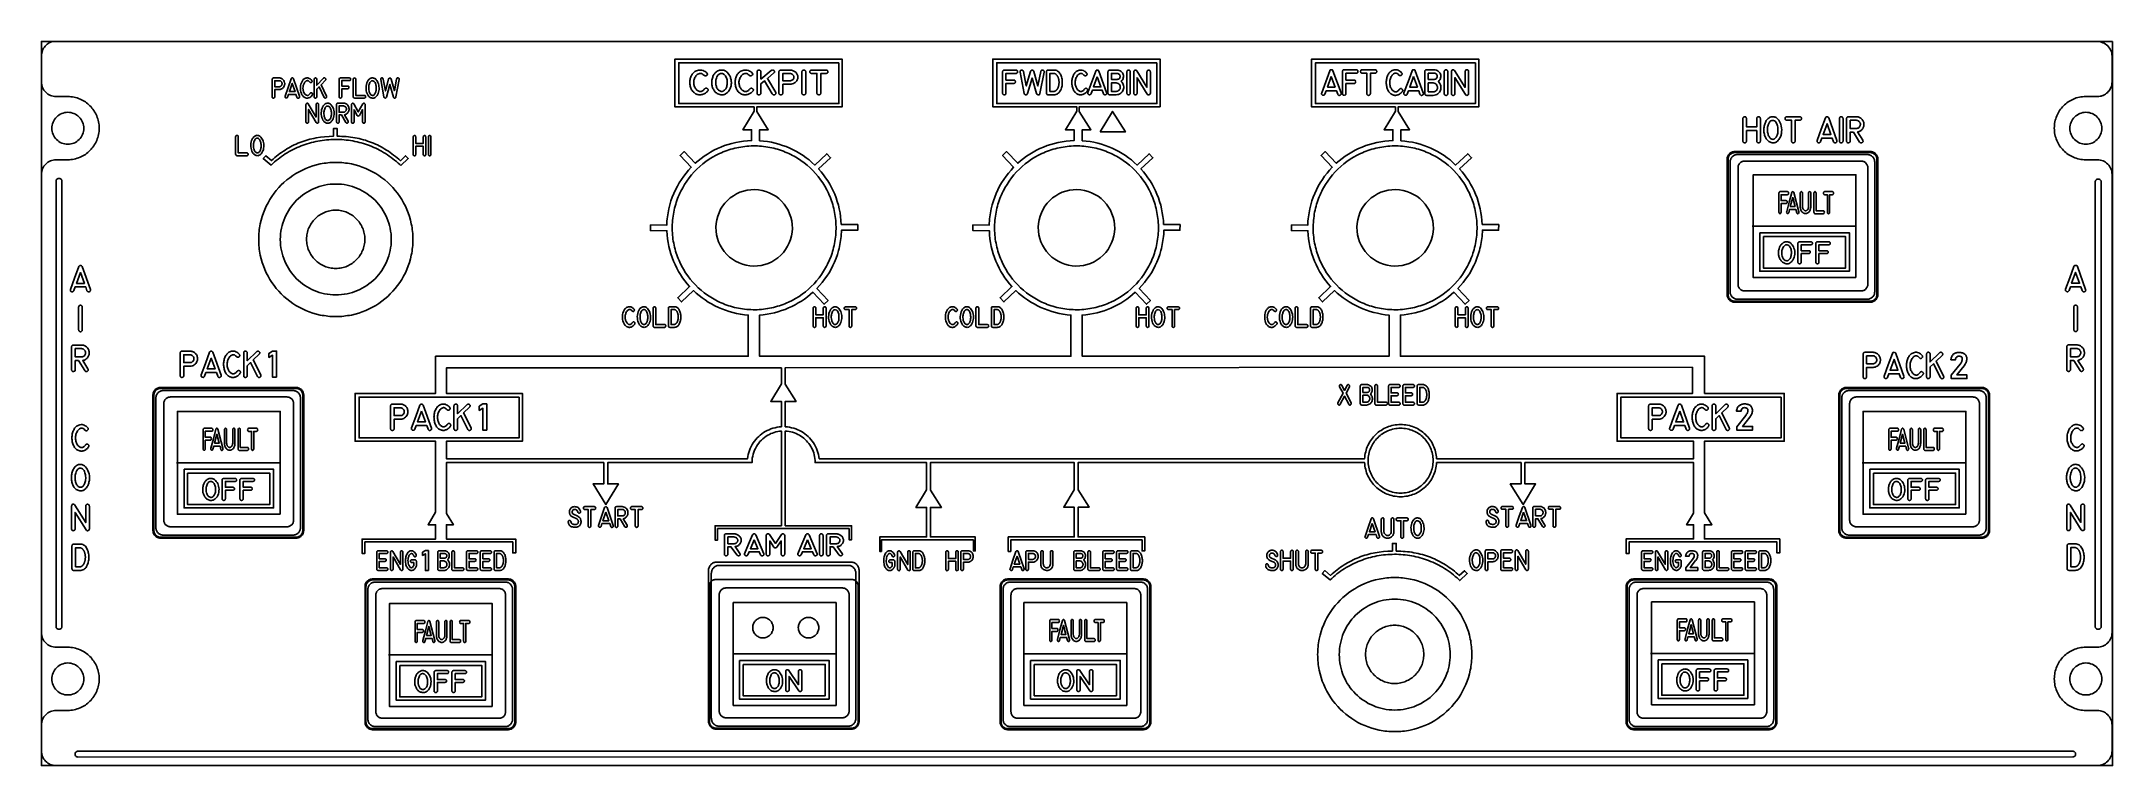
# Model space of a CAD drawing. Extents: x 361 to 684, y 82 to 686.
# Drawn here: x 361.5 to 683.8, y 215.6 to 328.3 of the extents above; entities that cross this region are included whole.
import ezdxf

# ---------------------------------------------------------------- set-up
doc = ezdxf.new("R2010")
doc.units = 0
for name, color, linetype in [('_BACKPANEL', 5, 'CONTINUOUS'), ('_ENGRAVING', 105, 'CONTINUOUS'), ('_LABELS', 30, 'CONTINUOUS'), ('_TOPLAYER', 1, 'CONTINUOUS')]:
    doc.layers.add(name, color=color, linetype=linetype)

msp = doc.modelspace()

# ---------------------------------------------------------------- linework, layer by layer
at = {"layer": '_BACKPANEL'}
for points in [[(683.84, 328.33), (683.84, 323.63), (683.84, 314.23), (683.84, 304.84), (683.84, 224.99), (683.84, 215.6), (361.5, 215.6), (361.5, 224.99), (361.5, 304.84), (361.5, 314.23), (361.5, 323.63), (361.5, 328.33)], [(625.04, 311.03), (646.14, 311.03), (646.24, 311.02), (646.34, 311.01), (646.44, 310.98), (646.54, 310.95), (646.63, 310.9), (646.71, 310.85), (646.79, 310.79), (646.86, 310.73), (646.93, 310.65), (646.99, 310.58), (647.04, 310.49), (647.08, 310.4), (647.12, 310.31), (647.14, 310.21), (647.16, 310.11), (647.16, 310), (647.16, 288.9), (647.16, 288.8), (647.14, 288.7), (647.12, 288.6), (647.08, 288.5), (647.04, 288.41), (646.99, 288.33), (646.93, 288.25), (646.86, 288.18), (646.79, 288.11), (646.71, 288.05), (646.63, 288), (646.54, 287.96), (646.44, 287.92), (646.34, 287.9), (646.24, 287.88), (646.14, 287.88), (625.04, 287.88), (624.94, 287.88), (624.83, 287.9), (624.73, 287.92), (624.64, 287.96), (624.55, 288), (624.47, 288.05), (624.39, 288.11), (624.31, 288.18), (624.25, 288.25), (624.19, 288.33), (624.14, 288.41), (624.09, 288.5), (624.06, 288.6), (624.03, 288.7), (624.02, 288.8), (624.01, 288.9), (624.01, 310), (624.02, 310.11), (624.03, 310.21), (624.06, 310.31), (624.09, 310.4), (624.14, 310.49), (624.19, 310.58), (624.25, 310.65), (624.31, 310.73), (624.39, 310.79), (624.47, 310.85), (624.55, 310.9), (624.64, 310.95), (624.73, 310.98), (624.83, 311.01), (624.94, 311.02)], [(411.84, 297.52), (411.83, 297.29), (411.81, 297.06), (411.79, 296.83), (411.75, 296.61), (411.7, 296.39), (411.63, 296.18), (411.56, 295.96), (411.48, 295.76), (411.39, 295.56), (411.29, 295.36), (411.18, 295.17), (411.06, 294.99), (410.94, 294.81), (410.8, 294.64), (410.66, 294.47), (410.51, 294.32), (410.35, 294.17), (410.19, 294.02), (410.02, 293.89), (409.84, 293.76), (409.65, 293.65), (409.46, 293.54), (409.27, 293.44), (409.07, 293.35), (408.86, 293.26), (408.65, 293.19), (408.44, 293.13), (408.22, 293.08), (407.99, 293.04), (407.77, 293.01), (407.54, 292.99), (407.3, 292.99), (407.07, 292.99), (406.84, 293.01), (406.61, 293.04), (406.39, 293.08), (406.17, 293.13), (405.95, 293.19), (405.74, 293.26), (405.54, 293.35), (405.34, 293.44), (405.14, 293.54), (404.95, 293.65), (404.77, 293.76), (404.59, 293.89), (404.42, 294.02), (404.25, 294.17), (404.1, 294.32), (403.94, 294.47), (403.8, 294.64), (403.67, 294.81), (403.54, 294.99), (403.42, 295.17), (403.31, 295.36), (403.21, 295.56), (403.12, 295.76), (403.04, 295.96), (402.97, 296.18), (402.91, 296.39), (402.86, 296.61), (402.82, 296.83), (402.79, 297.06), (402.77, 297.29), (402.77, 297.52), (402.77, 297.76), (402.79, 297.99), (402.82, 298.22), (402.86, 298.44), (402.91, 298.66), (402.97, 298.87), (403.04, 299.08), (403.12, 299.29), (403.21, 299.49), (403.31, 299.69), (403.42, 299.88), (403.54, 300.06), (403.67, 300.24), (403.8, 300.41), (403.94, 300.57), (404.1, 300.73), (404.25, 300.88), (404.42, 301.02), (404.59, 301.16), (404.77, 301.29), (404.95, 301.4), (405.14, 301.51), (405.34, 301.61), (405.54, 301.7), (405.74, 301.78), (405.95, 301.86), (406.17, 301.92), (406.39, 301.97), (406.61, 302.01), (406.84, 302.04), (407.07, 302.05), (407.3, 302.06), (407.54, 302.05), (407.77, 302.04), (407.99, 302.01), (408.22, 301.97), (408.44, 301.92), (408.65, 301.86), (408.86, 301.78), (409.07, 301.7), (409.27, 301.61), (409.46, 301.51), (409.65, 301.4), (409.84, 301.29), (410.02, 301.16), (410.19, 301.02), (410.35, 300.88), (410.51, 300.73), (410.66, 300.57), (410.8, 300.41), (410.94, 300.24), (411.06, 300.06), (411.18, 299.88), (411.29, 299.69), (411.39, 299.49), (411.48, 299.29), (411.56, 299.08), (411.63, 298.87), (411.7, 298.66), (411.75, 298.44), (411.79, 298.22), (411.81, 297.99), (411.83, 297.76)], [(380.04, 274.31), (401.14, 274.31), (401.24, 274.31), (401.34, 274.29), (401.44, 274.26), (401.54, 274.23), (401.63, 274.19), (401.71, 274.14), (401.79, 274.08), (401.86, 274.01), (401.93, 273.94), (401.99, 273.86), (402.04, 273.77), (402.08, 273.68), (402.12, 273.59), (402.14, 273.49), (402.16, 273.39), (402.16, 273.28), (402.16, 252.19), (402.16, 252.08), (402.14, 251.98), (402.12, 251.88), (402.08, 251.79), (402.04, 251.7), (401.99, 251.61), (401.93, 251.53), (401.86, 251.46), (401.79, 251.39), (401.71, 251.34), (401.63, 251.28), (401.54, 251.24), (401.44, 251.21), (401.34, 251.18), (401.24, 251.17), (401.14, 251.16), (380.04, 251.16), (379.94, 251.17), (379.83, 251.18), (379.73, 251.21), (379.64, 251.24), (379.55, 251.28), (379.47, 251.34), (379.39, 251.39), (379.31, 251.46), (379.25, 251.53), (379.19, 251.61), (379.14, 251.7), (379.09, 251.79), (379.06, 251.88), (379.03, 251.98), (379.02, 252.08), (379.01, 252.19), (379.01, 273.28), (379.02, 273.39), (379.03, 273.49), (379.06, 273.59), (379.09, 273.68), (379.14, 273.77), (379.19, 273.86), (379.25, 273.94), (379.31, 274.01), (379.39, 274.08), (379.47, 274.14), (379.55, 274.19), (379.64, 274.23), (379.73, 274.26), (379.83, 274.29), (379.94, 274.31)], [(642.42, 274.31), (663.51, 274.31), (663.62, 274.31), (663.72, 274.29), (663.82, 274.26), (663.91, 274.23), (664, 274.19), (664.09, 274.14), (664.17, 274.08), (664.24, 274.01), (664.31, 273.94), (664.37, 273.86), (664.42, 273.77), (664.46, 273.68), (664.5, 273.59), (664.52, 273.49), (664.54, 273.39), (664.54, 273.28), (664.54, 252.19), (664.54, 252.08), (664.52, 251.98), (664.5, 251.88), (664.46, 251.79), (664.42, 251.7), (664.37, 251.61), (664.31, 251.53), (664.24, 251.46), (664.17, 251.39), (664.09, 251.34), (664, 251.28), (663.91, 251.24), (663.82, 251.21), (663.72, 251.18), (663.62, 251.17), (663.51, 251.16), (642.42, 251.16), (642.31, 251.17), (642.21, 251.18), (642.11, 251.21), (642.02, 251.24), (641.93, 251.28), (641.84, 251.34), (641.76, 251.39), (641.69, 251.46), (641.63, 251.53), (641.57, 251.61), (641.52, 251.7), (641.47, 251.79), (641.44, 251.88), (641.41, 251.98), (641.4, 252.08), (641.39, 252.19), (641.39, 273.28), (641.4, 273.39), (641.41, 273.49), (641.44, 273.59), (641.47, 273.68), (641.52, 273.77), (641.57, 273.86), (641.63, 273.94), (641.69, 274.01), (641.76, 274.08), (641.84, 274.14), (641.93, 274.19), (642.02, 274.23), (642.11, 274.26), (642.21, 274.29), (642.31, 274.31)], [(413.04, 244.5), (434.14, 244.5), (434.24, 244.49), (434.34, 244.48), (434.44, 244.45), (434.54, 244.42), (434.63, 244.37), (434.71, 244.32), (434.79, 244.26), (434.86, 244.2), (434.93, 244.12), (434.99, 244.04), (435.04, 243.96), (435.08, 243.87), (435.12, 243.78), (435.14, 243.68), (435.16, 243.57), (435.16, 243.47), (435.16, 222.37), (435.16, 222.27), (435.14, 222.17), (435.12, 222.07), (435.08, 221.97), (435.04, 221.88), (434.99, 221.8), (434.93, 221.72), (434.86, 221.65), (434.79, 221.58), (434.71, 221.52), (434.63, 221.47), (434.54, 221.43), (434.44, 221.39), (434.34, 221.37), (434.24, 221.35), (434.14, 221.35), (413.04, 221.35), (412.94, 221.35), (412.83, 221.37), (412.73, 221.39), (412.64, 221.43), (412.55, 221.47), (412.47, 221.52), (412.39, 221.58), (412.31, 221.65), (412.25, 221.72), (412.19, 221.8), (412.14, 221.88), (412.09, 221.97), (412.06, 222.07), (412.03, 222.17), (412.02, 222.27), (412.01, 222.37), (412.01, 243.47), (412.02, 243.57), (412.03, 243.68), (412.06, 243.78), (412.09, 243.87), (412.14, 243.96), (412.19, 244.04), (412.25, 244.12), (412.31, 244.2), (412.39, 244.26), (412.47, 244.32), (412.55, 244.37), (412.64, 244.42), (412.73, 244.45), (412.83, 244.48), (412.94, 244.49)], [(466.49, 244.58), (487.58, 244.58), (487.69, 244.57), (487.79, 244.56), (487.89, 244.53), (487.98, 244.5), (488.07, 244.45), (488.16, 244.4), (488.24, 244.34), (488.31, 244.28), (488.38, 244.2), (488.44, 244.12), (488.49, 244.04), (488.53, 243.95), (488.56, 243.86), (488.59, 243.76), (488.61, 243.65), (488.61, 243.55), (488.61, 222.45), (488.61, 222.35), (488.59, 222.25), (488.56, 222.15), (488.53, 222.05), (488.49, 221.96), (488.44, 221.88), (488.38, 221.8), (488.31, 221.73), (488.24, 221.66), (488.16, 221.6), (488.07, 221.55), (487.98, 221.51), (487.89, 221.47), (487.79, 221.45), (487.69, 221.43), (487.58, 221.43), (466.49, 221.43), (466.38, 221.43), (466.28, 221.45), (466.18, 221.47), (466.09, 221.51), (466, 221.55), (465.91, 221.6), (465.83, 221.66), (465.76, 221.73), (465.69, 221.8), (465.64, 221.88), (465.58, 221.96), (465.54, 222.05), (465.51, 222.15), (465.48, 222.25), (465.47, 222.35), (465.46, 222.45), (465.46, 243.55), (465.47, 243.65), (465.48, 243.76), (465.51, 243.86), (465.54, 243.95), (465.58, 244.04), (465.64, 244.12), (465.69, 244.2), (465.76, 244.28), (465.83, 244.34), (465.91, 244.4), (466, 244.45), (466.09, 244.5), (466.18, 244.53), (466.28, 244.56), (466.38, 244.57)], [(511.89, 244.5), (532.98, 244.5), (533.09, 244.49), (533.19, 244.48), (533.29, 244.45), (533.38, 244.42), (533.47, 244.37), (533.56, 244.32), (533.64, 244.26), (533.71, 244.2), (533.78, 244.12), (533.84, 244.04), (533.89, 243.96), (533.93, 243.87), (533.96, 243.78), (533.99, 243.68), (534.01, 243.57), (534.01, 243.47), (534.01, 222.37), (534.01, 222.27), (533.99, 222.17), (533.96, 222.07), (533.93, 221.97), (533.89, 221.88), (533.84, 221.8), (533.78, 221.72), (533.71, 221.65), (533.64, 221.58), (533.56, 221.52), (533.47, 221.47), (533.38, 221.43), (533.29, 221.39), (533.19, 221.37), (533.09, 221.35), (532.98, 221.35), (511.89, 221.35), (511.78, 221.35), (511.68, 221.37), (511.58, 221.39), (511.49, 221.43), (511.4, 221.47), (511.31, 221.52), (511.23, 221.58), (511.16, 221.65), (511.09, 221.72), (511.04, 221.8), (510.98, 221.88), (510.94, 221.97), (510.91, 222.07), (510.88, 222.17), (510.87, 222.27), (510.86, 222.37), (510.86, 243.47), (510.87, 243.57), (510.88, 243.68), (510.91, 243.78), (510.94, 243.87), (510.98, 243.96), (511.04, 244.04), (511.09, 244.12), (511.16, 244.2), (511.23, 244.26), (511.31, 244.32), (511.4, 244.37), (511.49, 244.42), (511.58, 244.45), (511.68, 244.48), (511.78, 244.49)], [(609.32, 244.5), (630.42, 244.5), (630.52, 244.49), (630.62, 244.48), (630.72, 244.45), (630.82, 244.42), (630.91, 244.37), (630.99, 244.32), (631.07, 244.26), (631.14, 244.2), (631.21, 244.12), (631.27, 244.04), (631.32, 243.96), (631.36, 243.87), (631.4, 243.78), (631.42, 243.68), (631.44, 243.57), (631.44, 243.47), (631.44, 222.37), (631.44, 222.27), (631.42, 222.17), (631.4, 222.07), (631.36, 221.97), (631.32, 221.88), (631.27, 221.8), (631.21, 221.72), (631.14, 221.65), (631.07, 221.58), (630.99, 221.52), (630.91, 221.47), (630.82, 221.43), (630.72, 221.39), (630.62, 221.37), (630.52, 221.35), (630.42, 221.35), (609.32, 221.35), (609.21, 221.35), (609.11, 221.37), (609.01, 221.39), (608.92, 221.43), (608.83, 221.47), (608.74, 221.52), (608.67, 221.58), (608.59, 221.65), (608.53, 221.72), (608.47, 221.8), (608.42, 221.88), (608.37, 221.97), (608.34, 222.07), (608.31, 222.17), (608.3, 222.27), (608.29, 222.37), (608.29, 243.47), (608.3, 243.57), (608.31, 243.68), (608.34, 243.78), (608.37, 243.87), (608.42, 243.96), (608.47, 244.04), (608.53, 244.12), (608.59, 244.2), (608.67, 244.26), (608.74, 244.32), (608.83, 244.37), (608.92, 244.42), (609.01, 244.45), (609.11, 244.48), (609.21, 244.49)], [(576.64, 232.91), (576.64, 232.68), (576.62, 232.44), (576.59, 232.22), (576.55, 231.99), (576.5, 231.78), (576.44, 231.56), (576.37, 231.35), (576.29, 231.14), (576.2, 230.94), (576.1, 230.75), (575.99, 230.56), (575.87, 230.37), (575.74, 230.19), (575.61, 230.02), (575.47, 229.86), (575.32, 229.7), (575.16, 229.55), (574.99, 229.41), (574.82, 229.27), (574.64, 229.15), (574.46, 229.03), (574.27, 228.92), (574.07, 228.82), (573.87, 228.73), (573.67, 228.65), (573.46, 228.58), (573.24, 228.52), (573.02, 228.47), (572.8, 228.43), (572.57, 228.4), (572.34, 228.38), (572.11, 228.37), (571.87, 228.38), (571.64, 228.4), (571.42, 228.43), (571.19, 228.47), (570.97, 228.52), (570.76, 228.58), (570.55, 228.65), (570.34, 228.73), (570.14, 228.82), (569.95, 228.92), (569.76, 229.03), (569.57, 229.15), (569.39, 229.27), (569.22, 229.41), (569.06, 229.55), (568.9, 229.7), (568.75, 229.86), (568.61, 230.02), (568.47, 230.19), (568.35, 230.37), (568.23, 230.56), (568.12, 230.75), (568.02, 230.94), (567.93, 231.14), (567.85, 231.35), (567.78, 231.56), (567.72, 231.78), (567.66, 231.99), (567.62, 232.22), (567.6, 232.44), (567.58, 232.68), (567.57, 232.91), (567.58, 233.14), (567.6, 233.37), (567.62, 233.6), (567.66, 233.82), (567.72, 234.04), (567.78, 234.26), (567.85, 234.47), (567.93, 234.67), (568.02, 234.88), (568.12, 235.07), (568.23, 235.26), (568.35, 235.44), (568.47, 235.62), (568.61, 235.79), (568.75, 235.96), (568.9, 236.12), (569.06, 236.27), (569.22, 236.41), (569.39, 236.54), (569.57, 236.67), (569.76, 236.79), (569.95, 236.9), (570.14, 237), (570.34, 237.09), (570.55, 237.17), (570.76, 237.24), (570.97, 237.3), (571.19, 237.35), (571.42, 237.39), (571.64, 237.42), (571.87, 237.44), (572.11, 237.44), (572.34, 237.44), (572.57, 237.42), (572.8, 237.39), (573.02, 237.35), (573.24, 237.3), (573.46, 237.24), (573.67, 237.17), (573.87, 237.09), (574.07, 237), (574.27, 236.9), (574.46, 236.79), (574.64, 236.67), (574.82, 236.54), (574.99, 236.41), (575.16, 236.27), (575.32, 236.12), (575.47, 235.96), (575.61, 235.79), (575.74, 235.62), (575.87, 235.44), (575.99, 235.26), (576.1, 235.07), (576.2, 234.88), (576.29, 234.67), (576.37, 234.47), (576.44, 234.26), (576.5, 234.04), (576.55, 233.82), (576.59, 233.6), (576.62, 233.37), (576.64, 233.14)]]:
    msp.add_lwpolyline(points, close=True, dxfattribs=at)
for points in [[(365.61, 312.32, -0.414214), (363.13, 314.8, -0.414214), (365.61, 317.29, -0.414214), (368.1, 314.8, -0.414214)], [(679.69, 312.32, -0.414214), (677.2, 314.8, -0.414214), (679.69, 317.29, -0.414214), (682.17, 314.8, -0.414214)], [(472.5, 305.26, 0.414214), (466.47, 299.4, 0.414214), (472.34, 293.36, 0.414214), (478.37, 299.23, 0.414214)], [(522.67, 305.26, 0.414214), (516.64, 299.4, 0.414214), (522.51, 293.36, 0.414214), (528.54, 299.23, 0.414214)], [(572.26, 305.26, 0.414214), (566.23, 299.4, 0.414214), (572.1, 293.36, 0.414214), (578.13, 299.23, 0.414214)], [(365.61, 226.59, -0.414214), (363.13, 229.08, -0.414214), (365.61, 231.57, -0.414214), (368.1, 229.08, -0.414214)], [(679.69, 226.59, -0.414214), (677.2, 229.08, -0.414214), (679.69, 231.57, -0.414214), (682.17, 229.08, -0.414214)]]:
    msp.add_lwpolyline(points, format="xyb", close=True, dxfattribs=at)
at = {"layer": '_ENGRAVING'}
for points in [[(535.6, 318.15), (523.03, 318.15), (523.03, 317.43), (524.83, 314.57), (523.48, 314.57), (523.48, 312.86), (524.1, 312.81), (524.71, 312.73), (525.31, 312.62), (525.9, 312.49), (526.48, 312.33), (527.05, 312.15), (527.61, 311.94), (528.15, 311.71), (528.68, 311.46), (529.2, 311.18), (529.71, 310.88), (530.2, 310.56), (530.68, 310.23), (531.14, 309.87), (531.59, 309.49), (532.02, 309.09), (533.89, 310.85), (534.49, 310.22), (532.62, 308.47), (533.01, 308.03), (533.37, 307.57), (533.72, 307.1), (534.04, 306.61), (534.35, 306.11), (534.63, 305.6), (534.89, 305.07), (535.12, 304.53), (535.34, 303.98), (535.53, 303.42), (535.7, 302.84), (535.84, 302.26), (535.95, 301.67), (536.04, 301.07), (536.11, 300.45), (536.15, 299.84), (538.71, 299.81), (538.7, 298.94), (536.19, 298.96), (536.18, 298.63), (536.16, 298.31), (536.13, 297.98), (536.09, 297.66), (536.05, 297.33), (536, 297.02), (535.94, 296.7), (535.88, 296.39), (535.8, 296.08), (535.72, 295.77), (535.54, 295.16), (535.34, 294.57), (535.1, 293.98), (534.84, 293.42), (534.56, 292.86), (534.25, 292.33), (533.91, 291.8), (533.56, 291.3), (533.18, 290.81), (532.78, 290.34), (532.37, 289.88), (534.11, 288.02), (533.48, 287.42), (531.74, 289.27), (531.32, 288.91), (530.88, 288.55), (530.43, 288.22), (529.96, 287.9), (529.48, 287.6), (528.99, 287.32), (528.48, 287.06), (527.96, 286.83), (527.43, 286.61), (526.89, 286.41), (526.34, 286.24), (525.79, 286.09), (525.22, 285.96), (524.65, 285.86), (524.06, 285.78), (523.47, 285.72), (523.48, 279.32), (571.25, 279.32), (571.25, 285.73), (570.64, 285.79), (570.04, 285.88), (569.45, 286), (568.87, 286.14), (568.29, 286.3), (567.72, 286.49), (567.16, 286.7), (566.61, 286.94), (566.07, 287.2), (565.55, 287.47), (565.04, 287.77), (564.55, 288.09), (564.07, 288.42), (563.61, 288.78), (563.17, 289.15), (562.75, 289.54), (560.89, 287.79), (560.29, 288.43), (562.14, 290.17), (561.75, 290.61), (561.39, 291.07), (561.04, 291.54), (560.72, 292.03), (560.41, 292.53), (560.13, 293.05), (559.87, 293.58), (559.63, 294.12), (559.42, 294.68), (559.23, 295.24), (559.06, 295.82), (558.92, 296.41), (558.8, 297.01), (558.71, 297.61), (558.65, 298.23), (558.62, 298.85), (556.05, 298.89), (556.06, 299.76), (558.58, 299.72), (558.6, 300.05), (558.62, 300.37), (558.65, 300.7), (558.69, 301.02), (558.73, 301.34), (558.78, 301.65), (558.84, 301.97), (558.91, 302.28), (559.06, 302.89), (559.24, 303.5), (559.45, 304.09), (559.68, 304.66), (559.94, 305.23), (560.22, 305.78), (560.53, 306.31), (560.86, 306.83), (561.21, 307.33), (561.59, 307.82), (561.98, 308.29), (562.4, 308.74), (560.66, 310.59), (561.3, 311.18), (563.02, 309.35), (563.47, 309.74), (563.94, 310.11), (564.42, 310.46), (564.91, 310.79), (565.42, 311.1), (565.95, 311.39), (566.49, 311.65), (567.04, 311.89), (567.6, 312.11), (568.18, 312.3), (568.76, 312.46), (569.36, 312.6), (569.97, 312.72), (570.58, 312.8), (571.21, 312.86), (571.84, 312.89), (571.84, 314.57), (570.47, 314.57), (572.23, 317.46), (572.23, 318.13), (559.17, 318.13), (559.17, 325.57), (585.19, 325.57), (585.19, 318.13), (572.64, 318.13), (572.64, 317.41), (574.42, 314.57), (573.09, 314.57), (573.09, 312.86), (573.7, 312.81), (574.31, 312.72), (574.91, 312.62), (575.5, 312.48), (576.08, 312.33), (576.65, 312.14), (577.2, 311.94), (577.75, 311.71), (578.28, 311.45), (578.8, 311.18), (579.3, 310.88), (579.79, 310.56), (580.27, 310.22), (580.73, 309.87), (581.17, 309.49), (581.6, 309.09), (583.48, 310.85), (584.08, 310.22), (582.21, 308.47), (582.6, 308.03), (582.96, 307.57), (583.31, 307.1), (583.63, 306.61), (583.93, 306.11), (584.22, 305.6), (584.48, 305.07), (584.71, 304.53), (584.93, 303.98), (585.12, 303.42), (585.28, 302.84), (585.43, 302.26), (585.54, 301.67), (585.63, 301.07), (585.7, 300.45), (585.73, 299.84), (588.3, 299.81), (588.29, 298.94), (585.78, 298.96), (585.77, 298.63), (585.75, 298.31), (585.72, 297.98), (585.68, 297.66), (585.64, 297.33), (585.59, 297.02), (585.53, 296.7), (585.46, 296.39), (585.39, 296.08), (585.31, 295.77), (585.13, 295.16), (584.92, 294.57), (584.69, 293.98), (584.43, 293.42), (584.14, 292.86), (583.84, 292.33), (583.5, 291.8), (583.15, 291.3), (582.77, 290.81), (582.37, 290.34), (581.95, 289.88), (583.7, 288.02), (583.06, 287.42), (581.33, 289.27), (580.91, 288.91), (580.47, 288.55), (580.01, 288.22), (579.54, 287.9), (579.05, 287.61), (578.55, 287.33), (578.04, 287.07), (577.52, 286.83), (576.98, 286.61), (576.43, 286.41), (575.88, 286.24), (575.32, 286.09), (574.74, 285.96), (574.17, 285.85), (573.58, 285.77), (573, 285.72), (573, 279.32), (620.34, 279.32), (620.34, 273.54), (632.75, 273.54), (632.75, 266.1), (620.33, 266.1), (620.33, 254.96), (621.49, 253.1), (620.33, 253.1), (620.33, 250.88), (632.04, 250.88), (632.04, 248.7), (631.59, 248.7), (631.59, 250.43), (608.6, 250.43), (608.59, 250.43), (608.59, 248.64), (608.14, 248.64), (608.14, 250.88), (608.14, 250.88), (618.14, 250.88), (618.64, 250.88), (618.64, 253.1), (617.54, 253.1), (618.64, 254.91), (618.64, 262.77), (592.39, 262.77), (592.39, 259.45), (594.05, 259.45), (592.11, 256.25), (590.1, 259.45), (591.79, 259.45), (591.79, 262.77), (578.64, 262.77), (578.62, 262.5), (578.59, 262.22), (578.54, 261.96), (578.48, 261.69), (578.41, 261.44), (578.33, 261.18), (578.23, 260.93), (578.12, 260.69), (578.01, 260.46), (577.88, 260.23), (577.74, 260), (577.59, 259.79), (577.44, 259.58), (577.27, 259.38), (577.09, 259.19), (576.91, 259), (576.72, 258.83), (576.51, 258.66), (576.31, 258.51), (576.09, 258.36), (575.87, 258.22), (575.64, 258.09), (575.4, 257.98), (575.16, 257.87), (574.91, 257.78), (574.66, 257.69), (574.4, 257.62), (574.13, 257.56), (573.87, 257.52), (573.59, 257.48), (573.32, 257.46), (573.04, 257.46), (572.76, 257.46), (572.48, 257.48), (572.21, 257.52), (571.94, 257.56), (571.68, 257.62), (571.42, 257.69), (571.17, 257.78), (570.92, 257.87), (570.68, 257.98), (570.44, 258.09), (570.21, 258.22), (569.99, 258.36), (569.77, 258.51), (569.56, 258.66), (569.36, 258.83), (569.17, 259), (568.98, 259.19), (568.81, 259.38), (568.64, 259.58), (568.48, 259.79), (568.34, 260), (568.2, 260.23), (568.07, 260.46), (567.95, 260.69), (567.85, 260.93), (567.75, 261.18), (567.67, 261.44), (567.6, 261.69), (567.54, 261.96), (567.49, 262.22), (567.45, 262.5), (567.43, 262.77), (522.84, 262.77), (522.84, 258.55), (524.55, 255.82), (522.84, 255.82), (522.84, 251.19), (522.88, 251.19), (533.21, 251.19), (533.21, 249.01), (532.81, 249.01), (532.81, 250.74), (512.37, 250.74), (512.36, 250.74), (512.36, 248.95), (511.96, 248.95), (511.96, 251.19), (511.96, 251.19), (522.07, 251.19), (522.28, 251.19), (522.24, 251.19), (522.24, 255.82), (520.6, 255.82), (522.24, 258.51), (522.24, 262.77), (499.87, 262.77), (499.87, 258.49), (501.56, 255.8), (499.87, 255.8), (499.87, 251.19), (506.84, 251.19), (506.84, 249.01), (506.56, 249.01), (506.56, 250.74), (492.25, 250.74), (492.24, 250.74), (492.24, 248.95), (491.96, 248.95), (491.96, 251.19), (491.96, 251.19), (499.04, 251.19), (499.27, 251.19), (499.27, 255.8), (497.61, 255.8), (499.27, 258.53), (499.27, 262.77), (482.6, 262.77), (481.92, 262.77), (481.91, 263.1), (481.88, 263.42), (481.83, 263.7), (481.77, 263.99), (481.69, 264.26), (481.59, 264.53), (481.49, 264.79), (481.36, 265.04), (481.23, 265.29), (481.08, 265.52), (480.92, 265.75), (480.74, 265.96), (480.55, 266.17), (480.36, 266.36), (480.15, 266.55), (479.93, 266.72), (479.7, 266.88), (479.46, 267.02), (479.21, 267.16), (478.96, 267.28), (478.69, 267.39), (478.41, 267.48), (478.13, 267.55), (477.85, 267.61), (477.55, 267.65), (477.26, 267.68), (477.26, 252.94), (487.59, 252.94), (487.59, 250.76), (487.19, 250.76), (487.19, 252.49), (466.75, 252.49), (466.74, 252.49), (466.74, 250.7), (466.34, 250.7), (466.34, 252.94), (466.34, 252.94), (476.45, 252.94), (476.66, 252.94), (476.66, 267.67), (476.38, 267.64), (476.1, 267.6), (475.82, 267.54), (475.55, 267.46), (475.29, 267.37), (475.04, 267.27), (474.79, 267.15), (474.55, 267.02), (474.28, 266.86), (474.03, 266.67), (473.78, 266.47), (473.55, 266.26), (473.33, 266.03), (473.13, 265.79), (472.94, 265.53), (472.77, 265.26), (472.62, 264.98), (472.49, 264.69), (472.37, 264.39), (472.27, 264.08), (472.2, 263.77), (472.14, 263.44), (472.11, 263.11), (472.1, 262.77), (449.63, 262.77), (449.63, 259.44), (451.3, 259.44), (449.35, 256.24), (447.35, 259.44), (449.03, 259.44), (449.03, 262.77), (424.52, 262.77), (424.52, 254.85), (425.62, 253.1), (424.52, 253.1), (424.52, 250.87), (424.6, 250.87), (435.31, 250.87), (435.31, 248.7), (434.86, 248.7), (434.86, 250.42), (411.86, 250.42), (411.85, 250.42), (411.85, 248.63), (411.41, 248.63), (411.41, 250.87), (411.41, 250.87), (422.78, 250.87), (422.81, 250.87), (422.84, 250.87), (422.84, 253.1), (421.67, 253.1), (422.84, 255.03), (422.84, 266.1), (410.32, 266.1), (410.32, 273.54), (422.84, 273.54), (422.84, 279.32), (471.51, 279.32), (471.51, 285.72), (470.9, 285.79), (470.3, 285.87), (469.7, 285.99), (469.12, 286.13), (468.54, 286.29), (467.97, 286.48), (467.41, 286.69), (466.86, 286.92), (466.32, 287.18), (465.8, 287.46), (465.29, 287.76), (464.8, 288.08), (464.32, 288.41), (463.86, 288.77), (463.41, 289.15), (462.99, 289.54), (461.13, 287.79), (460.53, 288.43), (462.38, 290.17), (462, 290.61), (461.63, 291.07), (461.29, 291.54), (460.96, 292.03), (460.66, 292.53), (460.37, 293.05), (460.11, 293.58), (459.87, 294.12), (459.66, 294.68), (459.47, 295.24), (459.3, 295.82), (459.16, 296.41), (459.05, 297.01), (458.96, 297.61), (458.9, 298.23), (458.86, 298.85), (456.29, 298.89), (456.31, 299.76), (458.83, 299.72), (458.84, 300.05), (458.86, 300.37), (458.89, 300.7), (458.93, 301.02), (458.97, 301.34), (459.02, 301.65), (459.08, 301.97), (459.15, 302.28), (459.3, 302.89), (459.48, 303.5), (459.69, 304.09), (459.92, 304.66), (460.18, 305.23), (460.47, 305.78), (460.77, 306.31), (461.1, 306.83), (461.46, 307.33), (461.83, 307.82), (462.23, 308.29), (462.64, 308.74), (460.91, 310.59), (461.54, 311.18), (463.27, 309.35), (463.71, 309.74), (464.17, 310.11), (464.65, 310.46), (465.15, 310.78), (465.65, 311.09), (466.17, 311.38), (466.71, 311.64), (467.26, 311.88), (467.82, 312.1), (468.39, 312.29), (468.97, 312.45), (469.56, 312.59), (470.17, 312.71), (470.78, 312.8), (471.4, 312.86), (472.03, 312.89), (472.03, 314.57), (470.67, 314.57), (472.42, 317.45), (472.42, 318.14), (460.09, 318.14), (460.09, 325.58), (486.11, 325.58), (486.11, 318.14), (472.83, 318.14), (472.83, 317.43), (474.62, 314.57), (473.28, 314.57), (473.28, 312.86), (473.9, 312.81), (474.51, 312.73), (475.11, 312.63), (475.7, 312.49), (476.29, 312.34), (476.86, 312.15), (477.42, 311.95), (477.97, 311.72), (478.5, 311.46), (479.02, 311.19), (479.53, 310.89), (480.03, 310.57), (480.51, 310.23), (480.97, 309.87), (481.42, 309.49), (481.85, 309.09), (483.72, 310.85), (484.32, 310.22), (482.46, 308.47), (482.84, 308.03), (483.2, 307.57), (483.55, 307.1), (483.87, 306.61), (484.18, 306.11), (484.46, 305.6), (484.72, 305.07), (484.96, 304.53), (485.17, 303.98), (485.36, 303.42), (485.53, 302.84), (485.67, 302.26), (485.79, 301.67), (485.88, 301.07), (485.94, 300.45), (485.98, 299.84), (488.55, 299.81), (488.54, 298.94), (486.02, 298.96), (486.01, 298.63), (485.99, 298.31), (485.96, 297.98), (485.93, 297.66), (485.88, 297.33), (485.83, 297.02), (485.77, 296.7), (485.71, 296.39), (485.64, 296.08), (485.56, 295.77), (485.38, 295.16), (485.17, 294.57), (484.93, 293.98), (484.67, 293.42), (484.39, 292.86), (484.08, 292.33), (483.75, 291.8), (483.39, 291.3), (483.01, 290.81), (482.62, 290.34), (482.2, 289.88), (483.94, 288.02), (483.31, 287.42), (481.57, 289.27), (481.15, 288.91), (480.71, 288.56), (480.26, 288.22), (479.79, 287.91), (479.3, 287.61), (478.8, 287.33), (478.29, 287.07), (477.77, 286.84), (477.23, 286.62), (476.69, 286.42), (476.13, 286.25), (475.57, 286.09), (475, 285.96), (474.43, 285.86), (473.85, 285.78), (473.26, 285.72), (473.26, 279.32), (521.72, 279.32), (521.72, 285.72), (521.12, 285.78), (520.51, 285.87), (519.91, 285.98), (519.32, 286.12), (518.74, 286.29), (518.16, 286.48), (517.6, 286.69), (517.05, 286.92), (516.51, 287.18), (515.98, 287.46), (515.47, 287.76), (514.97, 288.08), (514.49, 288.42), (514.03, 288.77), (513.58, 289.15), (513.16, 289.54), (511.3, 287.79), (510.7, 288.43), (512.55, 290.17), (512.17, 290.61), (511.8, 291.07), (511.45, 291.54), (511.13, 292.03), (510.82, 292.53), (510.54, 293.05), (510.28, 293.58), (510.04, 294.12), (509.83, 294.68), (509.64, 295.24), (509.47, 295.82), (509.33, 296.41), (509.22, 297.01), (509.13, 297.61), (509.06, 298.23), (509.03, 298.85), (506.46, 298.89), (506.48, 299.76), (509, 299.72), (509.01, 300.05), (509.03, 300.37), (509.06, 300.7), (509.1, 301.02), (509.14, 301.34), (509.19, 301.65), (509.25, 301.97), (509.32, 302.28), (509.47, 302.89), (509.65, 303.5), (509.86, 304.09), (510.09, 304.66), (510.35, 305.23), (510.63, 305.78), (510.94, 306.31), (511.27, 306.83), (511.63, 307.33), (512, 307.82), (512.4, 308.29), (512.81, 308.74), (511.08, 310.59), (511.71, 311.18), (513.44, 309.35), (513.88, 309.74), (514.35, 310.11), (514.83, 310.46), (515.32, 310.79), (515.83, 311.1), (516.36, 311.38), (516.89, 311.65), (517.44, 311.89), (518.01, 312.1), (518.58, 312.29), (519.16, 312.46), (519.76, 312.6), (520.37, 312.71), (520.98, 312.8), (521.6, 312.86), (522.23, 312.89), (522.23, 314.57), (520.88, 314.57), (522.63, 317.45), (522.63, 318.15), (509.57, 318.15), (509.57, 325.58), (535.6, 325.58)], [(398.51, 322.65), (398.54, 322.65), (398.63, 322.64), (398.72, 322.62), (398.8, 322.59), (398.88, 322.56), (398.95, 322.52), (399.02, 322.47), (399.08, 322.42), (399.14, 322.36), (399.18, 322.3), (399.23, 322.23), (399.3, 322.07), (399.35, 321.9), (399.36, 321.82), (399.36, 321.73), (399.36, 321.65), (399.35, 321.57), (399.33, 321.48), (399.3, 321.4), (399.24, 321.28), (399.17, 321.17), (399.09, 321.08), (399, 321), (398.89, 320.94), (398.78, 320.89), (398.67, 320.86), (398.54, 320.84), (398.51, 320.84), (397.81, 320.84), (397.81, 319.72), (397.79, 319.62), (397.77, 319.59), (397.75, 319.56), (397.72, 319.53), (397.69, 319.51), (397.61, 319.5), (397.53, 319.51), (397.5, 319.53), (397.47, 319.56), (397.45, 319.59), (397.43, 319.62), (397.41, 319.72), (397.41, 322.43), (397.43, 322.52), (397.47, 322.58), (397.52, 322.63), (397.6, 322.65), (397.61, 322.65)], [(399.43, 319.8), (399.89, 321.15), (400.35, 322.51), (400.38, 322.57), (400.42, 322.61), (400.47, 322.64), (400.54, 322.65), (400.6, 322.64), (400.66, 322.61), (400.7, 322.57), (400.73, 322.51), (401.65, 319.79), (401.66, 319.69), (401.64, 319.61), (401.62, 319.58), (401.6, 319.55), (401.53, 319.51), (401.45, 319.5), (401.41, 319.5), (401.38, 319.51), (401.35, 319.53), (401.32, 319.56), (401.27, 319.64), (401.12, 320.08), (399.95, 320.08), (399.81, 319.65), (399.75, 319.57), (399.73, 319.54), (399.69, 319.52), (399.66, 319.51), (399.62, 319.51), (399.54, 319.52), (399.47, 319.57), (399.45, 319.59), (399.43, 319.63), (399.42, 319.66), (399.41, 319.7)], [(403.66, 319.99), (403.65, 319.97), (403.64, 319.96), (403.64, 319.95), (403.53, 319.82), (403.41, 319.71), (403.27, 319.62), (403.12, 319.55), (403.04, 319.52), (402.96, 319.51), (402.88, 319.5), (402.8, 319.5), (402.72, 319.51), (402.64, 319.53), (402.57, 319.56), (402.49, 319.59), (402.4, 319.64), (402.32, 319.7), (402.24, 319.77), (402.18, 319.85), (402.11, 319.94), (402.05, 320.03), (402, 320.13), (401.96, 320.24), (401.89, 320.48), (401.84, 320.71), (401.81, 320.95), (401.81, 321.2), (401.84, 321.44), (401.89, 321.67), (401.96, 321.9), (402.06, 322.11), (402.12, 322.21), (402.18, 322.3), (402.25, 322.38), (402.33, 322.45), (402.41, 322.51), (402.5, 322.56), (402.6, 322.6), (402.7, 322.63), (402.82, 322.65), (402.94, 322.65), (403.06, 322.62), (403.18, 322.58), (403.3, 322.52), (403.4, 322.45), (403.49, 322.36), (403.58, 322.27), (403.58, 322.26), (403.61, 322.21), (403.62, 322.16), (403.62, 322.11), (403.61, 322.06), (403.59, 322.01), (403.55, 321.97), (403.52, 321.94), (403.47, 321.92), (403.41, 321.91), (403.36, 321.92), (403.31, 321.95), (403.26, 321.99), (403.17, 322.09), (403.07, 322.17), (402.98, 322.21), (402.94, 322.22), (402.89, 322.22), (402.8, 322.21), (402.72, 322.18), (402.64, 322.13), (402.57, 322.06), (402.5, 321.99), (402.44, 321.9), (402.39, 321.8), (402.34, 321.69), (402.26, 321.46), (402.24, 321.36), (402.22, 321.25), (402.21, 321.03), (402.23, 320.8), (402.25, 320.69), (402.28, 320.58), (402.31, 320.48), (402.36, 320.38), (402.45, 320.22), (402.55, 320.09), (402.61, 320.04), (402.67, 320), (402.73, 319.96), (402.79, 319.94), (402.86, 319.92), (402.92, 319.92), (402.99, 319.93), (403.05, 319.96), (403.12, 320), (403.18, 320.06), (403.24, 320.12), (403.31, 320.21), (403.33, 320.25), (403.4, 320.31), (403.44, 320.33), (403.47, 320.33), (403.51, 320.33), (403.54, 320.33), (403.62, 320.28), (403.68, 320.21), (403.7, 320.18), (403.71, 320.14), (403.71, 320.11), (403.7, 320.07)], [(405.41, 322.59), (405.49, 322.64), (405.53, 322.65), (405.57, 322.65), (405.6, 322.64), (405.64, 322.63), (405.7, 322.57), (405.75, 322.5), (405.76, 322.47), (405.77, 322.43), (405.76, 322.39), (405.75, 322.35), (405.7, 322.28), (405.03, 321.59), (405.88, 319.81), (405.89, 319.71), (405.88, 319.63), (405.86, 319.6), (405.84, 319.56), (405.81, 319.54), (405.78, 319.52), (405.7, 319.49), (405.66, 319.49), (405.63, 319.5), (405.6, 319.52), (405.57, 319.54), (405.51, 319.62), (404.72, 321.28), (404.36, 320.9), (404.36, 319.71), (404.33, 319.62), (404.31, 319.58), (404.29, 319.55), (404.26, 319.53), (404.23, 319.51), (404.15, 319.5), (404.07, 319.51), (404.03, 319.53), (404.01, 319.55), (403.99, 319.58), (403.97, 319.62), (403.95, 319.71), (403.95, 322.43), (403.97, 322.52), (403.99, 322.56), (404.01, 322.59), (404.03, 322.61), (404.07, 322.63), (404.15, 322.65), (404.19, 322.64), (404.23, 322.63), (404.26, 322.62), (404.29, 322.59), (404.31, 322.56), (404.33, 322.53), (404.36, 322.43), (404.36, 321.5)], [(407.83, 319.72), (407.83, 322.43), (407.85, 322.52), (407.89, 322.59), (407.92, 322.61), (407.95, 322.63), (408.03, 322.65), (409.43, 322.65), (409.51, 322.63), (409.55, 322.61), (409.58, 322.59), (409.6, 322.56), (409.61, 322.52), (409.63, 322.43), (409.61, 322.34), (409.6, 322.31), (409.57, 322.28), (409.55, 322.25), (409.51, 322.23), (409.42, 322.22), (408.23, 322.22), (408.23, 321.38), (409.16, 321.38), (409.25, 321.36), (409.28, 321.34), (409.31, 321.32), (409.33, 321.29), (409.35, 321.25), (409.36, 321.17), (409.35, 321.08), (409.34, 321.05), (409.31, 321.02), (409.28, 320.99), (409.25, 320.97), (409.16, 320.94), (408.23, 320.94), (408.23, 319.72), (408.21, 319.63), (408.2, 319.59), (408.18, 319.56), (408.15, 319.54), (408.12, 319.52), (408.04, 319.5), (407.99, 319.51), (407.96, 319.52), (407.92, 319.53), (407.89, 319.56), (407.87, 319.59), (407.85, 319.62)], [(410.23, 319.5), (410.15, 319.52), (410.12, 319.54), (410.09, 319.56), (410.05, 319.62), (410.03, 319.71), (410.03, 322.43), (410.05, 322.53), (410.07, 322.56), (410.1, 322.59), (410.12, 322.62), (410.16, 322.63), (410.2, 322.64), (410.24, 322.65), (410.32, 322.63), (410.35, 322.61), (410.38, 322.59), (410.4, 322.56), (410.42, 322.52), (410.43, 322.43), (410.43, 319.93), (411.76, 319.93), (411.85, 319.91), (411.89, 319.89), (411.92, 319.86), (411.94, 319.83), (411.95, 319.8), (411.96, 319.71), (411.95, 319.62), (411.94, 319.59), (411.91, 319.56), (411.88, 319.54), (411.85, 319.52), (411.76, 319.5)], [(413.94, 321.74), (413.99, 321.53), (414.03, 321.31), (414.04, 321.09), (414.04, 320.86), (414.01, 320.64), (413.96, 320.42), (413.89, 320.22), (413.8, 320.02), (413.73, 319.91), (413.65, 319.81), (413.56, 319.71), (413.45, 319.62), (413.34, 319.56), (413.22, 319.51), (413.09, 319.5), (412.96, 319.51), (412.86, 319.53), (412.76, 319.57), (412.66, 319.62), (412.58, 319.67), (412.5, 319.74), (412.42, 319.81), (412.36, 319.9), (412.29, 319.99), (412.19, 320.2), (412.11, 320.42), (412.06, 320.65), (412.03, 320.89), (412.02, 321.14), (412.04, 321.38), (412.09, 321.62), (412.15, 321.86), (412.2, 321.97), (412.25, 322.08), (412.3, 322.18), (412.36, 322.27), (412.43, 322.35), (412.5, 322.42), (412.58, 322.49), (412.66, 322.54), (412.75, 322.59), (412.84, 322.62), (412.92, 322.64), (413.02, 322.65), (413.1, 322.64), (413.19, 322.63), (413.26, 322.61), (413.34, 322.58), (413.41, 322.54), (413.48, 322.49), (413.54, 322.43), (413.6, 322.36), (413.7, 322.22), (413.79, 322.07), (413.87, 321.91)], [(415.93, 322.47), (416.44, 320.64), (416.77, 322.47), (416.81, 322.56), (416.83, 322.59), (416.86, 322.62), (416.89, 322.64), (416.93, 322.65), (416.97, 322.65), (417.01, 322.64), (417.09, 322.61), (417.11, 322.59), (417.14, 322.56), (417.16, 322.53), (417.17, 322.49), (417.17, 322.39), (416.67, 319.68), (416.64, 319.6), (416.6, 319.55), (416.55, 319.51), (416.49, 319.5), (416.42, 319.51), (416.36, 319.54), (416.32, 319.59), (416.28, 319.66), (415.74, 321.64), (415.2, 319.66), (415.16, 319.58), (415.11, 319.53), (415.06, 319.51), (414.99, 319.5), (414.93, 319.52), (414.88, 319.55), (414.83, 319.6), (414.8, 319.68), (414.3, 322.39), (414.31, 322.49), (414.34, 322.56), (414.37, 322.59), (414.4, 322.62), (414.47, 322.64), (414.54, 322.65), (414.58, 322.64), (414.61, 322.62), (414.66, 322.56), (414.71, 322.47), (415.04, 320.63), (415.54, 322.47), (415.58, 322.54), (415.62, 322.59), (415.68, 322.62), (415.74, 322.63), (415.8, 322.62), (415.86, 322.59), (415.9, 322.54)], [(485.61, 325), (460.7, 325), (460.7, 318.64), (485.61, 318.64)], [(463.76, 323.85), (463.94, 323.87), (464.12, 323.87), (464.3, 323.84), (464.48, 323.79), (464.66, 323.71), (464.82, 323.63), (464.96, 323.53), (465.08, 323.41), (465.09, 323.4), (465.13, 323.34), (465.15, 323.28), (465.15, 323.22), (465.13, 323.15), (465.1, 323.09), (465.05, 323.04), (464.99, 323.01), (464.92, 322.98), (464.84, 322.97), (464.76, 322.98), (464.68, 323.02), (464.61, 323.07), (464.46, 323.2), (464.39, 323.25), (464.32, 323.29), (464.25, 323.32), (464.18, 323.34), (464.11, 323.35), (464.05, 323.35), (463.92, 323.33), (463.79, 323.3), (463.67, 323.24), (463.56, 323.16), (463.46, 323.06), (463.37, 322.95), (463.28, 322.83), (463.21, 322.7), (463.14, 322.56), (463.09, 322.42), (463.06, 322.29), (463.03, 322.17), (463.02, 322.03), (463.02, 321.89), (463.02, 321.75), (463.04, 321.61), (463.07, 321.48), (463.11, 321.34), (463.17, 321.22), (463.24, 321.09), (463.31, 320.99), (463.38, 320.9), (463.45, 320.81), (463.53, 320.74), (463.62, 320.68), (463.71, 320.63), (463.8, 320.59), (463.9, 320.55), (464, 320.53), (464.1, 320.53), (464.19, 320.55), (464.29, 320.58), (464.39, 320.63), (464.48, 320.7), (464.58, 320.78), (464.67, 320.88), (464.72, 320.93), (464.77, 320.97), (464.82, 321.01), (464.87, 321.03), (464.93, 321.04), (464.98, 321.04), (465.04, 321.03), (465.09, 321), (465.15, 320.97), (465.2, 320.93), (465.24, 320.89), (465.26, 320.85), (465.28, 320.81), (465.28, 320.76), (465.27, 320.72), (465.25, 320.67), (465.21, 320.62), (465.19, 320.6), (465.18, 320.58), (465.17, 320.57), (465.1, 320.49), (465.01, 320.41), (464.92, 320.34), (464.83, 320.27), (464.73, 320.21), (464.62, 320.16), (464.51, 320.11), (464.39, 320.07), (464.27, 320.04), (464.15, 320.02), (464.03, 320.01), (463.91, 320.01), (463.79, 320.03), (463.67, 320.05), (463.56, 320.08), (463.44, 320.13), (463.31, 320.19), (463.18, 320.27), (463.07, 320.35), (462.96, 320.45), (462.87, 320.55), (462.78, 320.67), (462.7, 320.79), (462.63, 320.93), (462.58, 321.07), (462.53, 321.21), (462.48, 321.36), (462.45, 321.5), (462.43, 321.65), (462.42, 321.8), (462.41, 321.95), (462.41, 322.1), (462.43, 322.25), (462.45, 322.4), (462.48, 322.54), (462.53, 322.68), (462.58, 322.82), (462.64, 322.95), (462.71, 323.08), (462.79, 323.21), (462.87, 323.33), (462.97, 323.44), (463.08, 323.54), (463.19, 323.63), (463.32, 323.7), (463.46, 323.76), (463.6, 323.81)], [(467.33, 323.87), (467.46, 323.87), (467.58, 323.85), (467.7, 323.83), (467.81, 323.79), (467.92, 323.74), (468.02, 323.68), (468.11, 323.61), (468.2, 323.53), (468.36, 323.35), (468.5, 323.16), (468.62, 322.97), (468.72, 322.77), (468.76, 322.63), (468.8, 322.5), (468.83, 322.37), (468.86, 322.23), (468.87, 322.1), (468.88, 321.96), (468.88, 321.82), (468.87, 321.68), (468.85, 321.54), (468.83, 321.41), (468.8, 321.28), (468.76, 321.15), (468.71, 321.02), (468.65, 320.9), (468.59, 320.78), (468.51, 320.66), (468.41, 320.52), (468.28, 320.39), (468.14, 320.27), (467.98, 320.17), (467.9, 320.12), (467.81, 320.08), (467.72, 320.05), (467.63, 320.03), (467.54, 320.02), (467.44, 320.01), (467.34, 320.02), (467.24, 320.03), (467.08, 320.06), (466.93, 320.1), (466.79, 320.16), (466.66, 320.23), (466.54, 320.31), (466.43, 320.4), (466.33, 320.5), (466.23, 320.62), (466.15, 320.75), (466.08, 320.88), (466.01, 321.01), (465.96, 321.15), (465.91, 321.28), (465.88, 321.43), (465.85, 321.57), (465.83, 321.72), (465.82, 321.88), (465.82, 322.03), (465.83, 322.18), (465.85, 322.32), (465.88, 322.47), (465.92, 322.62), (465.97, 322.76), (466.02, 322.91), (466.09, 323.05), (466.16, 323.18), (466.24, 323.3), (466.33, 323.41), (466.43, 323.51), (466.54, 323.6), (466.66, 323.68), (466.79, 323.75), (466.92, 323.8), (467.05, 323.84), (467.19, 323.87)], [(467.34, 323.34), (467.25, 323.33), (467.16, 323.32), (467.07, 323.29), (466.99, 323.25), (466.92, 323.19), (466.85, 323.13), (466.79, 323.05), (466.74, 322.97), (466.64, 322.79), (466.57, 322.62), (466.51, 322.47), (466.48, 322.33), (466.46, 322.23), (466.45, 322.12), (466.45, 321.87), (466.46, 321.73), (466.47, 321.59), (466.5, 321.46), (466.54, 321.33), (466.58, 321.2), (466.64, 321.07), (466.7, 320.96), (466.78, 320.85), (466.87, 320.75), (466.97, 320.67), (467.08, 320.61), (467.2, 320.56), (467.28, 320.55), (467.35, 320.54), (467.42, 320.54), (467.49, 320.55), (467.55, 320.56), (467.61, 320.59), (467.67, 320.62), (467.73, 320.67), (467.83, 320.76), (467.92, 320.86), (468, 320.96), (468.06, 321.06), (468.12, 321.18), (468.16, 321.32), (468.19, 321.47), (468.22, 321.63), (468.23, 321.81), (468.24, 321.99), (468.22, 322.16), (468.2, 322.34), (468.16, 322.51), (468.11, 322.67), (468.04, 322.82), (467.96, 322.97), (467.91, 323.04), (467.86, 323.1), (467.8, 323.15), (467.74, 323.2), (467.67, 323.24), (467.6, 323.28), (467.52, 323.31), (467.44, 323.33)], [(470.8, 323.85), (470.98, 323.87), (471.16, 323.87), (471.35, 323.84), (471.53, 323.79), (471.7, 323.71), (471.86, 323.63), (472, 323.53), (472.12, 323.41), (472.14, 323.4), (472.18, 323.34), (472.2, 323.28), (472.2, 323.22), (472.18, 323.15), (472.14, 323.09), (472.09, 323.04), (472.03, 323.01), (471.96, 322.98), (471.88, 322.97), (471.8, 322.98), (471.72, 323.02), (471.65, 323.07), (471.51, 323.2), (471.44, 323.25), (471.37, 323.29), (471.3, 323.32), (471.23, 323.34), (471.16, 323.35), (471.09, 323.35), (470.96, 323.33), (470.83, 323.3), (470.72, 323.24), (470.61, 323.16), (470.51, 323.06), (470.41, 322.95), (470.33, 322.83), (470.25, 322.7), (470.19, 322.56), (470.14, 322.42), (470.1, 322.29), (470.08, 322.17), (470.06, 322.03), (470.06, 321.89), (470.07, 321.75), (470.09, 321.61), (470.12, 321.48), (470.16, 321.34), (470.21, 321.22), (470.28, 321.09), (470.35, 320.99), (470.42, 320.9), (470.5, 320.81), (470.58, 320.74), (470.66, 320.68), (470.75, 320.63), (470.84, 320.59), (470.94, 320.55), (471.04, 320.53), (471.14, 320.53), (471.24, 320.55), (471.33, 320.58), (471.43, 320.63), (471.53, 320.7), (471.62, 320.78), (471.72, 320.88), (471.76, 320.93), (471.81, 320.97), (471.86, 321.01), (471.92, 321.03), (471.97, 321.04), (472.02, 321.04), (472.08, 321.03), (472.13, 321), (472.19, 320.97), (472.24, 320.93), (472.28, 320.89), (472.31, 320.85), (472.32, 320.81), (472.32, 320.76), (472.31, 320.72), (472.29, 320.67), (472.26, 320.62), (472.24, 320.6), (472.23, 320.58), (472.22, 320.57), (472.14, 320.49), (472.06, 320.41), (471.97, 320.34), (471.87, 320.27), (471.77, 320.21), (471.67, 320.16), (471.55, 320.11), (471.44, 320.07), (471.31, 320.04), (471.19, 320.02), (471.07, 320.01), (470.95, 320.01), (470.84, 320.03), (470.72, 320.05), (470.6, 320.08), (470.48, 320.13), (470.35, 320.19), (470.23, 320.27), (470.11, 320.35), (470.01, 320.45), (469.91, 320.55), (469.82, 320.67), (469.75, 320.79), (469.68, 320.93), (469.62, 321.07), (469.57, 321.21), (469.53, 321.36), (469.5, 321.5), (469.47, 321.65), (469.46, 321.8), (469.45, 321.95), (469.46, 322.1), (469.47, 322.25), (469.5, 322.4), (469.53, 322.54), (469.57, 322.68), (469.62, 322.82), (469.68, 322.95), (469.75, 323.08), (469.83, 323.21), (469.92, 323.33), (470.01, 323.44), (470.12, 323.54), (470.24, 323.63), (470.36, 323.7), (470.5, 323.76), (470.64, 323.81)], [(475.08, 323.8), (475.14, 323.84), (475.2, 323.86), (475.26, 323.87), (475.31, 323.88), (475.37, 323.87), (475.42, 323.85), (475.47, 323.82), (475.52, 323.79), (475.56, 323.74), (475.59, 323.7), (475.61, 323.65), (475.61, 323.61), (475.6, 323.56), (475.58, 323.51), (475.55, 323.47), (475.51, 323.42), (474.5, 322.58), (475.78, 320.4), (475.79, 320.34), (475.8, 320.28), (475.8, 320.22), (475.78, 320.18), (475.76, 320.13), (475.72, 320.09), (475.68, 320.06), (475.62, 320.03), (475.56, 320.01), (475.51, 320), (475.45, 320.01), (475.4, 320.02), (475.35, 320.04), (475.31, 320.07), (475.27, 320.11), (475.23, 320.16), (474.03, 322.2), (473.48, 321.73), (473.48, 320.28), (473.46, 320.21), (473.44, 320.16), (473.41, 320.12), (473.38, 320.08), (473.33, 320.05), (473.28, 320.03), (473.22, 320.02), (473.16, 320.01), (473.09, 320.02), (473.04, 320.03), (472.99, 320.05), (472.95, 320.08), (472.92, 320.12), (472.89, 320.16), (472.87, 320.22), (472.87, 320.28), (472.87, 323.61), (472.87, 323.67), (472.89, 323.72), (472.92, 323.77), (472.95, 323.8), (472.99, 323.83), (473.04, 323.86), (473.09, 323.87), (473.16, 323.87), (473.22, 323.87), (473.28, 323.86), (473.33, 323.84), (473.38, 323.81), (473.41, 323.77), (473.44, 323.73), (473.46, 323.67), (473.48, 323.61), (473.48, 322.47)], [(477.99, 323.87), (478.13, 323.86), (478.26, 323.84), (478.39, 323.81), (478.51, 323.77), (478.62, 323.72), (478.72, 323.66), (478.81, 323.6), (478.89, 323.52), (478.97, 323.45), (479.03, 323.36), (479.09, 323.27), (479.14, 323.16), (479.19, 323.06), (479.21, 322.96), (479.23, 322.85), (479.24, 322.75), (479.23, 322.65), (479.21, 322.55), (479.18, 322.45), (479.14, 322.35), (479.05, 322.2), (478.95, 322.07), (478.83, 321.95), (478.68, 321.86), (478.53, 321.78), (478.36, 321.72), (478.18, 321.68), (477.99, 321.66), (477.95, 321.66), (476.89, 321.66), (476.89, 320.28), (476.88, 320.22), (476.86, 320.17), (476.83, 320.12), (476.8, 320.08), (476.75, 320.05), (476.7, 320.03), (476.65, 320.02), (476.58, 320.02), (476.52, 320.02), (476.46, 320.03), (476.41, 320.05), (476.37, 320.08), (476.34, 320.12), (476.31, 320.17), (476.29, 320.22), (476.28, 320.28), (476.28, 323.61), (476.29, 323.67), (476.31, 323.72), (476.33, 323.76), (476.37, 323.79), (476.4, 323.82), (476.45, 323.85), (476.5, 323.86), (476.56, 323.87)], [(478.45, 323.15), (478.35, 323.23), (478.23, 323.29), (478.1, 323.33), (477.95, 323.34), (476.89, 323.34), (476.89, 322.19), (477.95, 322.19), (478.07, 322.2), (478.19, 322.22), (478.29, 322.27), (478.39, 322.33), (478.48, 322.41), (478.54, 322.49), (478.59, 322.59), (478.61, 322.69), (478.62, 322.82), (478.61, 322.88), (478.59, 322.93), (478.57, 322.99), (478.54, 323.04)], [(480.16, 323.87), (480.22, 323.87), (480.28, 323.86), (480.33, 323.84), (480.37, 323.81), (480.41, 323.77), (480.44, 323.72), (480.46, 323.67), (480.47, 323.61), (480.47, 320.28), (480.46, 320.21), (480.44, 320.16), (480.41, 320.12), (480.37, 320.08), (480.33, 320.05), (480.28, 320.03), (480.22, 320.02), (480.16, 320.01), (480.1, 320.02), (480.04, 320.03), (480, 320.05), (479.95, 320.08), (479.92, 320.12), (479.89, 320.16), (479.87, 320.22), (479.85, 320.28), (479.85, 323.61), (479.87, 323.67), (479.89, 323.72), (479.92, 323.77), (479.95, 323.81), (480, 323.84), (480.04, 323.86), (480.1, 323.87)], [(483.61, 323.87), (483.68, 323.87), (483.74, 323.85), (483.79, 323.83), (483.83, 323.8), (483.86, 323.76), (483.89, 323.72), (483.9, 323.67), (483.91, 323.61), (483.9, 323.55), (483.89, 323.5), (483.87, 323.46), (483.83, 323.42), (483.79, 323.39), (483.74, 323.37), (483.68, 323.35), (483.61, 323.34), (482.81, 323.34), (482.81, 320.28), (482.79, 320.22), (482.77, 320.16), (482.74, 320.12), (482.7, 320.08), (482.66, 320.05), (482.61, 320.03), (482.55, 320.02), (482.49, 320.02), (482.42, 320.02), (482.37, 320.04), (482.32, 320.06), (482.28, 320.09), (482.25, 320.12), (482.22, 320.17), (482.2, 320.22), (482.2, 320.28), (482.2, 323.34), (481.4, 323.34), (481.32, 323.35), (481.26, 323.37), (481.21, 323.39), (481.17, 323.42), (481.13, 323.46), (481.11, 323.5), (481.1, 323.55), (481.09, 323.61), (481.1, 323.67), (481.11, 323.72), (481.14, 323.76), (481.17, 323.8), (481.21, 323.83), (481.26, 323.85), (481.33, 323.87), (481.4, 323.87)], [(535.1, 325), (510.19, 325), (510.19, 318.65), (535.1, 318.65)], [(513.17, 323.87), (513.23, 323.86), (513.29, 323.85), (513.33, 323.82), (513.37, 323.79), (513.4, 323.76), (513.42, 323.71), (513.43, 323.66), (513.43, 323.6), (513.43, 323.55), (513.42, 323.5), (513.4, 323.45), (513.37, 323.42), (513.33, 323.39), (513.28, 323.36), (513.23, 323.35), (513.17, 323.34), (511.62, 323.34), (511.62, 322.31), (512.83, 322.31), (512.89, 322.3), (512.94, 322.29), (512.99, 322.27), (513.02, 322.24), (513.05, 322.2), (513.07, 322.16), (513.08, 322.11), (513.09, 322.06), (513.09, 322), (513.07, 321.95), (513.05, 321.91), (513.03, 321.87), (512.99, 321.84), (512.94, 321.81), (512.89, 321.79), (512.83, 321.78), (511.62, 321.78), (511.62, 320.28), (511.61, 320.22), (511.59, 320.17), (511.57, 320.12), (511.54, 320.08), (511.51, 320.05), (511.47, 320.03), (511.42, 320.02), (511.36, 320.02), (511.31, 320.02), (511.26, 320.03), (511.21, 320.05), (511.18, 320.08), (511.14, 320.12), (511.12, 320.16), (511.1, 320.22), (511.09, 320.28), (511.09, 323.6), (511.1, 323.66), (511.12, 323.71), (511.14, 323.76), (511.17, 323.79), (511.21, 323.82), (511.25, 323.85), (511.3, 323.86), (511.36, 323.87)], [(514.03, 323.87), (514.08, 323.87), (514.13, 323.87), (514.17, 323.86), (514.21, 323.83), (514.25, 323.8), (514.28, 323.76), (514.34, 323.66), (514.77, 321.4), (515.43, 323.66), (515.48, 323.74), (515.54, 323.8), (515.61, 323.83), (515.69, 323.85), (515.77, 323.84), (515.84, 323.8), (515.9, 323.74), (515.94, 323.66), (516.6, 321.4), (517.04, 323.66), (517.06, 323.71), (517.09, 323.76), (517.12, 323.8), (517.15, 323.84), (517.19, 323.86), (517.24, 323.87), (517.29, 323.87), (517.35, 323.86), (517.4, 323.85), (517.44, 323.83), (517.48, 323.8), (517.51, 323.76), (517.54, 323.72), (517.55, 323.67), (517.56, 323.62), (517.56, 323.56), (516.91, 320.23), (516.87, 320.14), (516.82, 320.07), (516.75, 320.03), (516.66, 320.01), (516.58, 320.02), (516.5, 320.06), (516.44, 320.12), (516.39, 320.2), (515.68, 322.63), (514.98, 320.2), (514.93, 320.11), (514.87, 320.05), (514.8, 320.02), (514.72, 320.01), (514.63, 320.03), (514.56, 320.07), (514.51, 320.14), (514.46, 320.23), (513.82, 323.56), (513.83, 323.68), (513.85, 323.73), (513.87, 323.77), (513.9, 323.8), (513.94, 323.83), (513.98, 323.85)], [(519.07, 323.87), (519.23, 323.86), (519.38, 323.83), (519.52, 323.79), (519.64, 323.72), (519.76, 323.64), (519.87, 323.53), (519.97, 323.41), (520.05, 323.27), (520.13, 323.12), (520.2, 322.96), (520.25, 322.8), (520.3, 322.63), (520.34, 322.47), (520.36, 322.3), (520.38, 322.12), (520.38, 321.94), (520.38, 321.76), (520.36, 321.59), (520.34, 321.42), (520.3, 321.25), (520.25, 321.08), (520.2, 320.92), (520.13, 320.77), (520.05, 320.62), (519.97, 320.47), (519.87, 320.35), (519.76, 320.25), (519.64, 320.16), (519.51, 320.1), (519.38, 320.05), (519.23, 320.02), (519.07, 320.01), (518.18, 320.01), (518.12, 320.02), (518.03, 320.06), (518, 320.08), (517.97, 320.11), (517.95, 320.15), (517.93, 320.19), (517.92, 320.28), (517.92, 320.28), (517.92, 323.61), (517.92, 323.62), (517.93, 323.67), (517.94, 323.72), (517.97, 323.76), (518, 323.8), (518.04, 323.83), (518.09, 323.85), (518.13, 323.87), (518.19, 323.87)], [(519.08, 323.34), (518.45, 323.34), (518.45, 320.54), (519.08, 320.54), (519.09, 320.54), (519.1, 320.55), (519.11, 320.55), (519.12, 320.55), (519.13, 320.55), (519.14, 320.55), (519.14, 320.55), (519.15, 320.55), (519.17, 320.55), (519.17, 320.56), (519.18, 320.56), (519.19, 320.56), (519.2, 320.57), (519.21, 320.57), (519.22, 320.57), (519.24, 320.58), (519.26, 320.59), (519.26, 320.59), (519.27, 320.59), (519.29, 320.6), (519.31, 320.61), (519.31, 320.62), (519.32, 320.62), (519.34, 320.64), (519.35, 320.64), (519.36, 320.65), (519.37, 320.65), (519.38, 320.66), (519.38, 320.67), (519.39, 320.67), (519.41, 320.69), (519.43, 320.7), (519.43, 320.71), (519.44, 320.72), (519.45, 320.73), (519.46, 320.74), (519.48, 320.75), (519.48, 320.76), (519.49, 320.77), (519.5, 320.78), (519.51, 320.79), (519.53, 320.81), (519.54, 320.83), (519.56, 320.85), (519.56, 320.86), (519.57, 320.87), (519.58, 320.88), (519.59, 320.89), (519.6, 320.9), (519.6, 320.91), (519.62, 320.94), (519.63, 320.95), (519.63, 320.96), (519.64, 320.97), (519.65, 320.99), (519.66, 321.01), (519.67, 321.02), (519.68, 321.04), (519.68, 321.05), (519.69, 321.07), (519.7, 321.08), (519.7, 321.09), (519.72, 321.12), (519.73, 321.15), (519.73, 321.17), (519.74, 321.18), (519.74, 321.2), (519.75, 321.21), (519.76, 321.24), (519.76, 321.26), (519.77, 321.28), (519.78, 321.31), (519.79, 321.34), (519.79, 321.36), (519.8, 321.37), (519.8, 321.39), (519.81, 321.41), (519.81, 321.42), (519.82, 321.44), (519.82, 321.48), (519.82, 321.49), (519.83, 321.51), (519.83, 321.53), (519.84, 321.54), (519.84, 321.58), (519.84, 321.6), (519.85, 321.62), (519.85, 321.65), (519.85, 321.67), (519.86, 321.69), (519.86, 321.72), (519.86, 321.76), (519.86, 321.8), (519.87, 321.83), (519.87, 321.85), (519.87, 321.87), (519.87, 321.89), (519.87, 321.91), (519.87, 321.92), (519.87, 321.94), (519.87, 321.96), (519.87, 321.98), (519.87, 322), (519.87, 322.02), (519.87, 322.03), (519.87, 322.05), (519.87, 322.09), (519.86, 322.12), (519.86, 322.16), (519.86, 322.2), (519.85, 322.23), (519.85, 322.25), (519.85, 322.27), (519.84, 322.3), (519.84, 322.32), (519.84, 322.34), (519.83, 322.37), (519.83, 322.41), (519.82, 322.44), (519.81, 322.47), (519.81, 322.49), (519.8, 322.51), (519.8, 322.52), (519.79, 322.54), (519.78, 322.57), (519.77, 322.61), (519.77, 322.62), (519.76, 322.64), (519.75, 322.67), (519.74, 322.7), (519.73, 322.71), (519.73, 322.73), (519.72, 322.74), (519.72, 322.76), (519.7, 322.79), (519.69, 322.81), (519.68, 322.84), (519.67, 322.85), (519.66, 322.86), (519.65, 322.89), (519.63, 322.92), (519.63, 322.93), (519.62, 322.94), (519.6, 322.96), (519.6, 322.97), (519.59, 322.99), (519.56, 323.03), (519.53, 323.07), (519.5, 323.11), (519.46, 323.14), (519.43, 323.18), (519.39, 323.2), (519.36, 323.23), (519.32, 323.26), (519.29, 323.28), (519.26, 323.29), (519.22, 323.31), (519.18, 323.32), (519.17, 323.33), (519.15, 323.33), (519.12, 323.34)], [(523.03, 323.85), (523.19, 323.87), (523.34, 323.87), (523.5, 323.84), (523.66, 323.79), (523.81, 323.71), (523.94, 323.62), (524.06, 323.52), (524.17, 323.41), (524.18, 323.39), (524.22, 323.34), (524.23, 323.28), (524.23, 323.21), (524.22, 323.15), (524.19, 323.09), (524.14, 323.04), (524.09, 323), (524.03, 322.98), (523.96, 322.97), (523.89, 322.98), (523.83, 323.01), (523.76, 323.06), (523.64, 323.19), (523.52, 323.28), (523.46, 323.31), (523.4, 323.33), (523.34, 323.35), (523.28, 323.35), (523.17, 323.33), (523.06, 323.29), (522.96, 323.23), (522.86, 323.15), (522.77, 323.06), (522.69, 322.95), (522.62, 322.83), (522.56, 322.69), (522.5, 322.55), (522.46, 322.42), (522.43, 322.29), (522.41, 322.16), (522.39, 322.02), (522.39, 321.89), (522.4, 321.75), (522.41, 321.61), (522.44, 321.47), (522.48, 321.34), (522.52, 321.21), (522.58, 321.09), (522.64, 320.98), (522.7, 320.89), (522.77, 320.81), (522.84, 320.74), (522.91, 320.67), (522.99, 320.62), (523.07, 320.58), (523.15, 320.55), (523.24, 320.53), (523.32, 320.53), (523.41, 320.54), (523.49, 320.58), (523.57, 320.63), (523.66, 320.69), (523.74, 320.78), (523.82, 320.88), (523.86, 320.93), (523.9, 320.97), (523.95, 321), (523.99, 321.02), (524.04, 321.03), (524.08, 321.03), (524.13, 321.02), (524.18, 321), (524.23, 320.97), (524.27, 320.93), (524.31, 320.89), (524.33, 320.84), (524.34, 320.8), (524.34, 320.76), (524.33, 320.71), (524.32, 320.66), (524.29, 320.62), (524.27, 320.59), (524.26, 320.58), (524.25, 320.57), (524.19, 320.48), (524.11, 320.4), (524.04, 320.33), (523.95, 320.27), (523.87, 320.21), (523.78, 320.16), (523.68, 320.11), (523.58, 320.07), (523.47, 320.04), (523.37, 320.02), (523.27, 320.01), (523.16, 320.01), (523.06, 320.02), (522.96, 320.04), (522.86, 320.08), (522.75, 320.12), (522.64, 320.19), (522.53, 320.26), (522.44, 320.35), (522.35, 320.44), (522.26, 320.55), (522.19, 320.66), (522.12, 320.79), (522.06, 320.92), (522.01, 321.06), (521.97, 321.21), (521.93, 321.35), (521.9, 321.5), (521.88, 321.64), (521.87, 321.79), (521.87, 321.94), (521.87, 322.09), (521.88, 322.24), (521.9, 322.39), (521.93, 322.54), (521.97, 322.68), (522.01, 322.81), (522.06, 322.95), (522.12, 323.08), (522.19, 323.21), (522.27, 323.33), (522.35, 323.44), (522.44, 323.54), (522.55, 323.62), (522.65, 323.7), (522.77, 323.76), (522.9, 323.81)], [(525.83, 323.87), (525.92, 323.86), (525.99, 323.83), (526.04, 323.77), (526.08, 323.7), (527.28, 320.37), (527.29, 320.3), (527.29, 320.25), (527.29, 320.19), (527.27, 320.15), (527.25, 320.11), (527.21, 320.07), (527.17, 320.05), (527.12, 320.02), (527.07, 320.01), (527.02, 320), (526.97, 320.01), (526.93, 320.02), (526.89, 320.05), (526.85, 320.08), (526.82, 320.13), (526.79, 320.18), (526.59, 320.72), (525.06, 320.72), (524.88, 320.2), (524.84, 320.14), (524.81, 320.1), (524.77, 320.06), (524.73, 320.04), (524.69, 320.02), (524.64, 320.02), (524.59, 320.02), (524.53, 320.04), (524.48, 320.06), (524.44, 320.09), (524.41, 320.13), (524.38, 320.16), (524.37, 320.21), (524.36, 320.26), (524.37, 320.31), (524.38, 320.38), (524.98, 322.04), (525.59, 323.7), (525.63, 323.77), (525.68, 323.83), (525.75, 323.86)], [(525.83, 322.83), (525.26, 321.25), (526.4, 321.25)], [(528.92, 323.87), (529.09, 323.85), (529.25, 323.8), (529.39, 323.74), (529.52, 323.65), (529.63, 323.56), (529.73, 323.45), (529.8, 323.33), (529.86, 323.2), (529.89, 323.07), (529.91, 322.93), (529.91, 322.79), (529.88, 322.65), (529.84, 322.5), (529.77, 322.36), (529.67, 322.23), (529.55, 322.1), (529.68, 321.94), (529.79, 321.78), (529.86, 321.61), (529.91, 321.44), (529.94, 321.27), (529.94, 321.1), (529.91, 320.94), (529.87, 320.78), (529.8, 320.63), (529.71, 320.49), (529.6, 320.37), (529.47, 320.26), (529.32, 320.16), (529.15, 320.09), (528.96, 320.04), (528.76, 320.01), (527.76, 320.01), (527.7, 320.02), (527.65, 320.04), (527.61, 320.06), (527.57, 320.09), (527.54, 320.13), (527.52, 320.17), (527.5, 320.22), (527.49, 320.27), (527.49, 323.6), (527.5, 323.66), (527.52, 323.71), (527.54, 323.75), (527.57, 323.79), (527.61, 323.82), (527.65, 323.84), (527.7, 323.86), (527.76, 323.87)], [(529.26, 323.19), (529.2, 323.25), (529.12, 323.29), (529.03, 323.32), (528.92, 323.34), (528.02, 323.34), (528.02, 322.41), (528.93, 322.41), (529.04, 322.43), (529.13, 322.46), (529.21, 322.51), (529.27, 322.58), (529.32, 322.65), (529.36, 322.72), (529.38, 322.8), (529.38, 322.88), (529.38, 322.97), (529.35, 323.04), (529.32, 323.12)], [(530.7, 323.87), (530.75, 323.87), (530.8, 323.85), (530.84, 323.83), (530.88, 323.8), (530.91, 323.77), (530.93, 323.72), (530.95, 323.67), (530.96, 323.6), (530.96, 320.27), (530.95, 320.21), (530.93, 320.16), (530.91, 320.11), (530.88, 320.07), (530.84, 320.04), (530.8, 320.02), (530.75, 320.01), (530.7, 320.01), (530.64, 320.01), (530.59, 320.02), (530.55, 320.05), (530.52, 320.07), (530.49, 320.11), (530.46, 320.16), (530.44, 320.21), (530.43, 320.27), (530.43, 323.6), (530.44, 323.67), (530.46, 323.72), (530.49, 323.77), (530.52, 323.8), (530.55, 323.83), (530.59, 323.85), (530.64, 323.87)], [(531.7, 323.86), (531.78, 323.87), (531.82, 323.87), (531.85, 323.86), (531.92, 323.82), (531.98, 323.74), (533.56, 321.2), (533.56, 323.6), (533.57, 323.66), (533.59, 323.72), (533.61, 323.76), (533.65, 323.8), (533.68, 323.83), (533.73, 323.85), (533.78, 323.86), (533.83, 323.87), (533.89, 323.86), (533.94, 323.85), (533.98, 323.83), (534.02, 323.8), (534.04, 323.76), (534.07, 323.72), (534.08, 323.66), (534.09, 323.6), (534.09, 320.27), (534.08, 320.18), (534.04, 320.11), (533.98, 320.06), (533.9, 320.02), (533.81, 320.01), (533.73, 320.02), (533.66, 320.06), (533.6, 320.13), (532.03, 322.67), (532.03, 320.27), (532.01, 320.21), (531.99, 320.16), (531.97, 320.11), (531.94, 320.07), (531.9, 320.05), (531.86, 320.02), (531.81, 320.01), (531.76, 320.01), (531.71, 320.01), (531.66, 320.02), (531.62, 320.05), (531.58, 320.07), (531.55, 320.11), (531.53, 320.16), (531.51, 320.21), (531.5, 320.27), (531.5, 323.6), (531.52, 323.69), (531.56, 323.76), (531.62, 323.82)], [(584.69, 324.99), (559.78, 324.99), (559.78, 318.64), (584.69, 318.64)], [(562.26, 323.93), (562.34, 323.92), (562.42, 323.89), (562.47, 323.83), (562.51, 323.75), (563.76, 320.3), (563.77, 320.23), (563.77, 320.17), (563.76, 320.12), (563.75, 320.07), (563.72, 320.03), (563.69, 319.99), (563.64, 319.97), (563.59, 319.94), (563.54, 319.93), (563.49, 319.92), (563.44, 319.93), (563.39, 319.94), (563.35, 319.97), (563.31, 320), (563.28, 320.05), (563.24, 320.11), (563.04, 320.66), (561.46, 320.66), (561.26, 320.12), (561.23, 320.06), (561.2, 320.02), (561.16, 319.98), (561.11, 319.96), (561.07, 319.94), (561.02, 319.94), (560.97, 319.94), (560.91, 319.96), (560.86, 319.98), (560.81, 320.01), (560.78, 320.05), (560.76, 320.09), (560.74, 320.13), (560.74, 320.19), (560.74, 320.24), (560.75, 320.31), (561.38, 322.03), (562, 323.75), (562.04, 323.83), (562.1, 323.88), (562.17, 323.92)], [(562.25, 322.85), (561.66, 321.21), (562.85, 321.21)], [(566.13, 323.93), (566.2, 323.92), (566.25, 323.9), (566.3, 323.88), (566.34, 323.85), (566.37, 323.81), (566.39, 323.77), (566.4, 323.71), (566.4, 323.65), (566.4, 323.59), (566.39, 323.54), (566.36, 323.5), (566.33, 323.46), (566.3, 323.43), (566.25, 323.4), (566.19, 323.39), (566.13, 323.38), (564.52, 323.38), (564.52, 322.31), (565.77, 322.31), (565.84, 322.3), (565.89, 322.29), (565.94, 322.27), (565.98, 322.24), (566.01, 322.2), (566.03, 322.16), (566.04, 322.11), (566.05, 322.05), (566.04, 321.99), (566.03, 321.94), (566.01, 321.89), (565.98, 321.86), (565.94, 321.82), (565.9, 321.8), (565.84, 321.78), (565.77, 321.76), (564.52, 321.76), (564.52, 320.21), (564.51, 320.14), (564.5, 320.09), (564.47, 320.04), (564.44, 320), (564.41, 319.97), (564.36, 319.95), (564.31, 319.94), (564.26, 319.93), (564.2, 319.94), (564.15, 319.95), (564.1, 319.97), (564.06, 320), (564.03, 320.04), (564.01, 320.09), (563.99, 320.14), (563.97, 320.21), (563.97, 323.65), (563.99, 323.71), (564, 323.77), (564.03, 323.81), (564.06, 323.85), (564.1, 323.88), (564.14, 323.91), (564.19, 323.92), (564.25, 323.93)], [(569.05, 323.93), (569.11, 323.92), (569.16, 323.9), (569.21, 323.88), (569.25, 323.85), (569.28, 323.81), (569.3, 323.77), (569.31, 323.71), (569.32, 323.65), (569.31, 323.59), (569.3, 323.54), (569.28, 323.5), (569.25, 323.46), (569.21, 323.43), (569.16, 323.4), (569.11, 323.39), (569.05, 323.38), (568.33, 323.38), (568.33, 320.2), (568.32, 320.14), (568.3, 320.08), (568.27, 320.04), (568.24, 320), (568.2, 319.97), (568.16, 319.95), (568.1, 319.93), (568.05, 319.93), (567.99, 319.94), (567.94, 319.95), (567.9, 319.97), (567.86, 320), (567.83, 320.04), (567.81, 320.09), (567.79, 320.14), (567.79, 320.2), (567.79, 323.38), (567.07, 323.38), (567.01, 323.39), (566.95, 323.4), (566.91, 323.43), (566.87, 323.46), (566.84, 323.5), (566.82, 323.54), (566.8, 323.59), (566.8, 323.65), (566.8, 323.71), (566.82, 323.77), (566.84, 323.81), (566.87, 323.85), (566.91, 323.88), (566.95, 323.9), (567.01, 323.92), (567.07, 323.93)], [(572.01, 323.9), (572.17, 323.93), (572.33, 323.93), (572.5, 323.9), (572.66, 323.84), (572.81, 323.76), (572.95, 323.67), (573.08, 323.57), (573.19, 323.45), (573.2, 323.44), (573.24, 323.38), (573.26, 323.31), (573.26, 323.25), (573.24, 323.18), (573.21, 323.12), (573.16, 323.07), (573.11, 323.03), (573.05, 323), (572.97, 323), (572.9, 323.01), (572.83, 323.04), (572.77, 323.09), (572.64, 323.23), (572.58, 323.28), (572.51, 323.32), (572.45, 323.35), (572.39, 323.37), (572.33, 323.38), (572.27, 323.39), (572.15, 323.37), (572.04, 323.33), (571.93, 323.27), (571.84, 323.19), (571.74, 323.09), (571.66, 322.97), (571.59, 322.85), (571.52, 322.71), (571.46, 322.56), (571.42, 322.42), (571.38, 322.29), (571.36, 322.16), (571.35, 322.02), (571.35, 321.87), (571.35, 321.73), (571.37, 321.59), (571.4, 321.44), (571.43, 321.31), (571.48, 321.17), (571.55, 321.04), (571.61, 320.94), (571.67, 320.84), (571.74, 320.76), (571.81, 320.68), (571.88, 320.62), (571.96, 320.56), (572.05, 320.52), (572.13, 320.49), (572.22, 320.47), (572.31, 320.47), (572.4, 320.48), (572.49, 320.52), (572.57, 320.57), (572.66, 320.64), (572.74, 320.72), (572.83, 320.83), (572.86, 320.88), (572.91, 320.92), (572.96, 320.96), (573, 320.98), (573.05, 320.99), (573.1, 320.99), (573.15, 320.98), (573.2, 320.95), (573.25, 320.92), (573.3, 320.88), (573.33, 320.84), (573.35, 320.79), (573.37, 320.75), (573.37, 320.7), (573.36, 320.65), (573.34, 320.61), (573.31, 320.56), (573.29, 320.53), (573.28, 320.52), (573.28, 320.5), (573.21, 320.42), (573.13, 320.34), (573.05, 320.26), (572.97, 320.2), (572.88, 320.13), (572.78, 320.08), (572.68, 320.03), (572.58, 319.99), (572.47, 319.96), (572.36, 319.94), (572.25, 319.93), (572.15, 319.93), (572.04, 319.94), (571.93, 319.96), (571.83, 320), (571.72, 320.05), (571.6, 320.11), (571.49, 320.19), (571.39, 320.28), (571.3, 320.37), (571.21, 320.48), (571.14, 320.6), (571.07, 320.73), (571.01, 320.87), (570.95, 321.02), (570.91, 321.17), (570.87, 321.32), (570.84, 321.47), (570.82, 321.62), (570.81, 321.78), (570.81, 321.93), (570.81, 322.09), (570.82, 322.24), (570.84, 322.4), (570.87, 322.55), (570.91, 322.69), (570.95, 322.83), (571.01, 322.97), (571.07, 323.11), (571.14, 323.24), (571.22, 323.37), (571.31, 323.48), (571.4, 323.58), (571.51, 323.67), (571.62, 323.75), (571.74, 323.81), (571.87, 323.87)], [(575.07, 323.93), (575.15, 323.92), (575.23, 323.89), (575.28, 323.83), (575.32, 323.75), (576.57, 320.3), (576.58, 320.23), (576.58, 320.17), (576.57, 320.12), (576.56, 320.07), (576.53, 320.03), (576.5, 319.99), (576.45, 319.97), (576.4, 319.94), (576.35, 319.93), (576.3, 319.92), (576.25, 319.93), (576.2, 319.94), (576.16, 319.97), (576.12, 320), (576.09, 320.05), (576.05, 320.11), (575.85, 320.66), (574.27, 320.66), (574.07, 320.12), (574.04, 320.06), (574, 320.02), (573.97, 319.98), (573.92, 319.96), (573.88, 319.94), (573.83, 319.94), (573.77, 319.94), (573.72, 319.96), (573.67, 319.98), (573.62, 320.01), (573.59, 320.05), (573.57, 320.09), (573.55, 320.13), (573.54, 320.19), (573.55, 320.24), (573.56, 320.31), (574.19, 322.03), (574.81, 323.75), (574.85, 323.83), (574.91, 323.88), (574.98, 323.92)], [(575.06, 322.85), (574.47, 321.21), (575.65, 321.21)], [(578.27, 323.93), (578.44, 323.9), (578.61, 323.86), (578.75, 323.79), (578.89, 323.71), (579, 323.6), (579.1, 323.49), (579.18, 323.37), (579.24, 323.24), (579.28, 323.1), (579.29, 322.96), (579.29, 322.81), (579.26, 322.66), (579.22, 322.51), (579.14, 322.36), (579.04, 322.23), (578.92, 322.09), (579.06, 321.93), (579.16, 321.77), (579.24, 321.59), (579.29, 321.41), (579.32, 321.23), (579.32, 321.06), (579.3, 320.89), (579.25, 320.72), (579.18, 320.57), (579.08, 320.43), (578.97, 320.3), (578.83, 320.18), (578.68, 320.08), (578.5, 320.01), (578.31, 319.96), (578.1, 319.93), (577.06, 319.93), (577, 319.94), (576.95, 319.96), (576.91, 319.98), (576.87, 320.02), (576.84, 320.05), (576.81, 320.1), (576.79, 320.15), (576.78, 320.2), (576.78, 323.65), (576.79, 323.71), (576.81, 323.76), (576.84, 323.81), (576.87, 323.84), (576.91, 323.87), (576.95, 323.9), (577, 323.92), (577.06, 323.93)], [(578.62, 323.22), (578.56, 323.28), (578.47, 323.33), (578.38, 323.36), (578.27, 323.38), (577.33, 323.38), (577.33, 322.41), (578.27, 322.41), (578.39, 322.43), (578.48, 322.47), (578.56, 322.52), (578.63, 322.59), (578.68, 322.66), (578.72, 322.74), (578.74, 322.82), (578.75, 322.91), (578.74, 322.99), (578.71, 323.07), (578.68, 323.15)], [(580.11, 323.93), (580.16, 323.92), (580.21, 323.91), (580.25, 323.89), (580.29, 323.86), (580.32, 323.82), (580.35, 323.77), (580.37, 323.72), (580.38, 323.65), (580.38, 320.2), (580.37, 320.14), (580.35, 320.08), (580.32, 320.03), (580.29, 319.99), (580.25, 319.96), (580.21, 319.94), (580.16, 319.93), (580.11, 319.93), (580.05, 319.93), (580, 319.94), (579.96, 319.96), (579.92, 319.99), (579.89, 320.03), (579.86, 320.08), (579.84, 320.14), (579.83, 320.2), (579.83, 323.65), (579.84, 323.72), (579.86, 323.77), (579.89, 323.82), (579.92, 323.86), (579.96, 323.89), (580, 323.91), (580.05, 323.92)], [(581.14, 323.92), (581.23, 323.93), (581.27, 323.93), (581.31, 323.92), (581.34, 323.9), (581.38, 323.87), (581.44, 323.8), (583.07, 321.16), (583.07, 323.65), (583.09, 323.71), (583.11, 323.77), (583.13, 323.82), (583.16, 323.86), (583.2, 323.89), (583.25, 323.91), (583.3, 323.92), (583.36, 323.92), (583.41, 323.92), (583.47, 323.91), (583.51, 323.88), (583.55, 323.85), (583.58, 323.82), (583.6, 323.77), (583.61, 323.71), (583.62, 323.65), (583.62, 320.2), (583.61, 320.11), (583.59, 320.07), (583.57, 320.03), (583.55, 320), (583.51, 319.98), (583.43, 319.94), (583.33, 319.93), (583.25, 319.94), (583.21, 319.96), (583.18, 319.98), (583.12, 320.06), (581.48, 322.69), (581.48, 320.2), (581.47, 320.14), (581.45, 320.08), (581.43, 320.03), (581.39, 320), (581.36, 319.97), (581.31, 319.94), (581.26, 319.93), (581.21, 319.93), (581.15, 319.93), (581.1, 319.94), (581.06, 319.97), (581.02, 320), (580.99, 320.03), (580.97, 320.08), (580.95, 320.14), (580.94, 320.2), (580.94, 323.65), (580.96, 323.74), (581, 323.82), (581.06, 323.88)], [(398.51, 322.21), (397.81, 322.21), (397.81, 321.27), (398.51, 321.27), (398.59, 321.28), (398.67, 321.3), (398.74, 321.34), (398.8, 321.39), (398.86, 321.45), (398.9, 321.52), (398.93, 321.6), (398.95, 321.68), (398.95, 321.78), (398.94, 321.88), (398.9, 321.97), (398.84, 322.05), (398.77, 322.12), (398.7, 322.17), (398.61, 322.2)], [(400.98, 320.51), (400.54, 321.8), (400.1, 320.51)], [(400.54, 321.8), (400.98, 320.51)], [(413.03, 322.21), (412.96, 322.21), (412.9, 322.19), (412.85, 322.17), (412.8, 322.14), (412.75, 322.09), (412.7, 322.04), (412.66, 321.98), (412.63, 321.91), (412.57, 321.76), (412.52, 321.63), (412.48, 321.5), (412.46, 321.39), (412.44, 321.21), (412.44, 321.01), (412.45, 320.79), (412.5, 320.57), (412.53, 320.46), (412.56, 320.36), (412.61, 320.27), (412.66, 320.18), (412.71, 320.1), (412.78, 320.03), (412.85, 319.98), (412.93, 319.95), (413.03, 319.93), (413.12, 319.93), (413.21, 319.97), (413.28, 320.03), (413.35, 320.11), (413.41, 320.19), (413.46, 320.27), (413.5, 320.36), (413.54, 320.45), (413.57, 320.56), (413.59, 320.68), (413.61, 320.82), (413.62, 320.96), (413.62, 321.11), (413.61, 321.25), (413.59, 321.39), (413.57, 321.53), (413.53, 321.67), (413.49, 321.79), (413.43, 321.91), (413.37, 322.01), (413.29, 322.1), (413.2, 322.16), (413.09, 322.2)], [(529.26, 321.63), (529.17, 321.72), (529.06, 321.79), (528.93, 321.85), (528.78, 321.88), (528.02, 321.88), (528.02, 320.55), (528.75, 320.55), (528.9, 320.56), (529.04, 320.6), (529.15, 320.67), (529.24, 320.75), (529.31, 320.85), (529.37, 320.96), (529.4, 321.07), (529.41, 321.18), (529.41, 321.3), (529.38, 321.41), (529.33, 321.52)], [(578.62, 321.6), (578.58, 321.66), (578.53, 321.7), (578.41, 321.78), (578.28, 321.83), (578.12, 321.86), (577.33, 321.86), (577.33, 320.48), (578.09, 320.48), (578.25, 320.5), (578.38, 320.54), (578.45, 320.57), (578.5, 320.61), (578.55, 320.65), (578.6, 320.7), (578.67, 320.8), (578.73, 320.91), (578.76, 321.02), (578.78, 321.14), (578.77, 321.26), (578.74, 321.38), (578.69, 321.49)], [(404.64, 315.8), (404.63, 315.73), (404.61, 315.67), (404.56, 315.63), (404.5, 315.6), (404.43, 315.59), (404.37, 315.6), (404.32, 315.63), (404.27, 315.69), (403.08, 317.74), (403.08, 315.8), (403.05, 315.71), (403.01, 315.64), (402.98, 315.62), (402.95, 315.6), (402.87, 315.59), (402.8, 315.6), (402.77, 315.62), (402.74, 315.64), (402.7, 315.71), (402.67, 315.8), (402.67, 318.49), (402.69, 318.56), (402.72, 318.62), (402.77, 318.67), (402.83, 318.7), (402.89, 318.71), (402.94, 318.7), (403, 318.66), (403.04, 318.6), (404.24, 316.55), (404.24, 318.49), (404.26, 318.58), (404.28, 318.62), (404.31, 318.65), (404.33, 318.67), (404.37, 318.69), (404.4, 318.7), (404.45, 318.7), (404.53, 318.69), (404.56, 318.67), (404.59, 318.65), (404.61, 318.62), (404.62, 318.58), (404.64, 318.49)], [(406.95, 317.81), (407, 317.6), (407.04, 317.38), (407.05, 317.16), (407.05, 316.94), (407.02, 316.72), (406.97, 316.5), (406.9, 316.3), (406.81, 316.11), (406.74, 316), (406.66, 315.89), (406.57, 315.8), (406.47, 315.71), (406.35, 315.65), (406.23, 315.6), (406.11, 315.59), (405.98, 315.6), (405.88, 315.62), (405.78, 315.66), (405.69, 315.7), (405.6, 315.76), (405.52, 315.83), (405.45, 315.9), (405.38, 315.99), (405.32, 316.08), (405.22, 316.29), (405.14, 316.5), (405.09, 316.73), (405.06, 316.97), (405.05, 317.21), (405.07, 317.46), (405.11, 317.69), (405.18, 317.93), (405.22, 318.04), (405.27, 318.14), (405.33, 318.24), (405.39, 318.33), (405.45, 318.41), (405.52, 318.48), (405.6, 318.55), (405.68, 318.6), (405.77, 318.65), (405.86, 318.68), (405.94, 318.7), (406.04, 318.71), (406.12, 318.7), (406.2, 318.69), (406.28, 318.67), (406.35, 318.64), (406.42, 318.6), (406.49, 318.55), (406.55, 318.49), (406.61, 318.43), (406.71, 318.28), (406.8, 318.13), (406.88, 317.97)], [(406.05, 318.28), (405.98, 318.27), (405.92, 318.26), (405.87, 318.23), (405.82, 318.2), (405.77, 318.16), (405.73, 318.11), (405.69, 318.04), (405.65, 317.97), (405.54, 317.7), (405.5, 317.57), (405.48, 317.46), (405.46, 317.29), (405.46, 317.08), (405.48, 316.87), (405.52, 316.65), (405.55, 316.54), (405.59, 316.44), (405.63, 316.35), (405.68, 316.26), (405.73, 316.18), (405.8, 316.12), (405.87, 316.07), (405.95, 316.03), (406.05, 316.01), (406.14, 316.02), (406.22, 316.05), (406.3, 316.12), (406.37, 316.19), (406.43, 316.27), (406.48, 316.35), (406.52, 316.44), (406.55, 316.53), (406.58, 316.64), (406.6, 316.76), (406.62, 316.9), (406.63, 317.04), (406.63, 317.18), (406.62, 317.32), (406.61, 317.47), (406.58, 317.6), (406.55, 317.74), (406.5, 317.86), (406.45, 317.98), (406.38, 318.08), (406.31, 318.16), (406.22, 318.22), (406.11, 318.27)], [(409.23, 315.92), (409.26, 315.84), (409.26, 315.76), (409.23, 315.7), (409.18, 315.63), (409.14, 315.61), (409.1, 315.6), (409.06, 315.59), (409.02, 315.6), (408.98, 315.61), (408.94, 315.63), (408.91, 315.66), (408.89, 315.69), (408.19, 316.88), (407.83, 316.88), (407.83, 315.81), (407.82, 315.74), (407.8, 315.69), (407.77, 315.65), (407.72, 315.62), (407.66, 315.59), (407.61, 315.59), (407.56, 315.61), (407.51, 315.64), (407.47, 315.67), (407.45, 315.71), (407.43, 315.76), (407.43, 315.81), (407.43, 318.49), (407.43, 318.54), (407.44, 318.58), (407.46, 318.61), (407.49, 318.65), (407.52, 318.67), (407.55, 318.69), (407.59, 318.7), (407.63, 318.71), (408.51, 318.71), (408.67, 318.69), (408.81, 318.65), (408.94, 318.59), (409.07, 318.49), (409.17, 318.38), (409.26, 318.24), (409.32, 318.1), (409.36, 317.94), (409.37, 317.85), (409.37, 317.76), (409.37, 317.68), (409.35, 317.59), (409.33, 317.51), (409.3, 317.43), (409.26, 317.35), (409.22, 317.27), (409.16, 317.2), (409.11, 317.13), (409.05, 317.07), (408.98, 317.02), (408.91, 316.98), (408.84, 316.94), (408.76, 316.91), (408.68, 316.89), (408.65, 316.89)], [(408.51, 317.3), (408.58, 317.31), (408.65, 317.33), (408.72, 317.36), (408.78, 317.4), (408.84, 317.45), (408.88, 317.51), (408.92, 317.57), (408.95, 317.65), (408.97, 317.76), (408.96, 317.87), (408.94, 317.97), (408.89, 318.07), (408.82, 318.15), (408.73, 318.22), (408.64, 318.26), (408.53, 318.28), (407.83, 318.28), (407.83, 317.3)], [(411.88, 315.8), (411.85, 315.71), (411.81, 315.65), (411.78, 315.62), (411.75, 315.61), (411.67, 315.59), (411.6, 315.61), (411.57, 315.62), (411.54, 315.65), (411.5, 315.71), (411.47, 315.8), (411.47, 317.71), (410.98, 316.81), (410.94, 316.77), (410.9, 316.74), (410.86, 316.72), (410.81, 316.71), (410.76, 316.71), (410.72, 316.73), (410.68, 316.76), (410.64, 316.81), (410.15, 317.7), (410.15, 315.8), (410.13, 315.71), (410.11, 315.68), (410.09, 315.65), (410.06, 315.62), (410.03, 315.61), (409.95, 315.59), (409.87, 315.61), (409.83, 315.62), (409.81, 315.65), (409.79, 315.68), (409.77, 315.71), (409.75, 315.8), (409.75, 318.49), (409.76, 318.57), (409.79, 318.63), (409.84, 318.67), (409.89, 318.7), (409.96, 318.71), (410.02, 318.69), (410.07, 318.66), (410.13, 318.6), (410.81, 317.35), (411.5, 318.6), (411.55, 318.66), (411.61, 318.69), (411.67, 318.71), (411.73, 318.7), (411.79, 318.67), (411.83, 318.63), (411.86, 318.57), (411.88, 318.49)], [(526.26, 314.23), (530.21, 314.23), (528.21, 317.43)], [(626.31, 312.81), (626.31, 316.33), (626.32, 316.39), (626.34, 316.45), (626.37, 316.5), (626.4, 316.54), (626.44, 316.57), (626.49, 316.59), (626.54, 316.6), (626.6, 316.61), (626.66, 316.6), (626.71, 316.59), (626.75, 316.57), (626.79, 316.53), (626.82, 316.5), (626.84, 316.45), (626.86, 316.39), (626.87, 316.33), (626.87, 315.01), (628.46, 315.01), (628.46, 316.33), (628.48, 316.39), (628.5, 316.45), (628.52, 316.5), (628.56, 316.54), (628.59, 316.57), (628.64, 316.59), (628.69, 316.6), (628.74, 316.61), (628.8, 316.6), (628.85, 316.59), (628.9, 316.57), (628.93, 316.54), (628.97, 316.5), (628.99, 316.45), (629.01, 316.39), (629.03, 316.33), (629.03, 312.81), (629.01, 312.74), (628.99, 312.69), (628.97, 312.64), (628.93, 312.6), (628.9, 312.57), (628.85, 312.55), (628.8, 312.53), (628.74, 312.53), (628.69, 312.53), (628.64, 312.55), (628.59, 312.57), (628.56, 312.6), (628.52, 312.64), (628.5, 312.69), (628.48, 312.74), (628.46, 312.81), (628.46, 314.45), (626.87, 314.45), (626.87, 312.81), (626.86, 312.74), (626.84, 312.69), (626.82, 312.64), (626.79, 312.6), (626.75, 312.57), (626.71, 312.55), (626.66, 312.54), (626.6, 312.53), (626.54, 312.53), (626.49, 312.55), (626.44, 312.57), (626.4, 312.6), (626.37, 312.64), (626.34, 312.69), (626.32, 312.74)], [(632.2, 315.44), (632.28, 315.16), (632.33, 314.88), (632.35, 314.59), (632.34, 314.29), (632.33, 314.15), (632.3, 314), (632.27, 313.86), (632.24, 313.73), (632.19, 313.59), (632.14, 313.46), (632.08, 313.33), (632.02, 313.21), (631.92, 313.06), (631.81, 312.93), (631.68, 312.81), (631.53, 312.69), (631.46, 312.64), (631.38, 312.6), (631.3, 312.57), (631.21, 312.55), (631.13, 312.54), (631.04, 312.53), (630.95, 312.53), (630.86, 312.54), (630.71, 312.58), (630.58, 312.62), (630.45, 312.68), (630.33, 312.75), (630.22, 312.84), (630.12, 312.94), (630.03, 313.05), (629.94, 313.17), (629.87, 313.31), (629.8, 313.44), (629.74, 313.58), (629.69, 313.73), (629.65, 313.87), (629.62, 314.02), (629.59, 314.18), (629.58, 314.34), (629.57, 314.5), (629.57, 314.66), (629.58, 314.81), (629.6, 314.97), (629.62, 315.13), (629.65, 315.28), (629.7, 315.44), (629.75, 315.59), (629.81, 315.73), (629.87, 315.87), (629.95, 316), (630.03, 316.11), (630.12, 316.22), (630.22, 316.31), (630.33, 316.4), (630.45, 316.47), (630.56, 316.53), (630.69, 316.57), (630.81, 316.6), (630.94, 316.61), (631.06, 316.6), (631.17, 316.59), (631.28, 316.56), (631.38, 316.52), (631.48, 316.46), (631.57, 316.4), (631.65, 316.33), (631.73, 316.24), (631.88, 316.05), (632, 315.85), (632.11, 315.65)], [(630.95, 316.04), (630.86, 316.04), (630.78, 316.02), (630.7, 315.99), (630.63, 315.95), (630.57, 315.89), (630.5, 315.82), (630.45, 315.74), (630.4, 315.65), (630.31, 315.46), (630.25, 315.28), (630.2, 315.12), (630.16, 314.98), (630.14, 314.75), (630.14, 314.49), (630.14, 314.34), (630.16, 314.2), (630.19, 314.06), (630.22, 313.92), (630.26, 313.78), (630.31, 313.65), (630.37, 313.53), (630.44, 313.41), (630.52, 313.31), (630.61, 313.22), (630.71, 313.16), (630.82, 313.11), (630.89, 313.09), (630.96, 313.08), (631.02, 313.08), (631.08, 313.09), (631.14, 313.11), (631.2, 313.14), (631.25, 313.17), (631.3, 313.22), (631.4, 313.32), (631.48, 313.42), (631.55, 313.53), (631.61, 313.64), (631.65, 313.76), (631.69, 313.91), (631.73, 314.06), (631.75, 314.24), (631.76, 314.43), (631.76, 314.61), (631.75, 314.8), (631.73, 314.98), (631.7, 315.17), (631.65, 315.34), (631.59, 315.5), (631.51, 315.65), (631.42, 315.79), (631.37, 315.85), (631.31, 315.9), (631.25, 315.94), (631.19, 315.98), (631.12, 316.01), (631.04, 316.03)], [(633.88, 312.81), (633.88, 316.05), (633.15, 316.05), (633.08, 316.06), (633.03, 316.07), (632.98, 316.1), (632.94, 316.13), (632.91, 316.17), (632.89, 316.21), (632.88, 316.27), (632.87, 316.33), (632.88, 316.39), (632.89, 316.44), (632.91, 316.49), (632.94, 316.53), (632.98, 316.56), (633.03, 316.58), (633.09, 316.6), (633.15, 316.61), (635.16, 316.61), (635.23, 316.6), (635.28, 316.58), (635.33, 316.56), (635.37, 316.53), (635.4, 316.49), (635.42, 316.44), (635.43, 316.39), (635.44, 316.33), (635.43, 316.27), (635.42, 316.21), (635.4, 316.17), (635.37, 316.13), (635.33, 316.1), (635.28, 316.07), (635.23, 316.06), (635.16, 316.05), (634.44, 316.05), (634.44, 312.81), (634.42, 312.75), (634.4, 312.69), (634.37, 312.64), (634.34, 312.6), (634.3, 312.57), (634.25, 312.55), (634.2, 312.54), (634.14, 312.53), (634.09, 312.54), (634.03, 312.55), (633.99, 312.58), (633.95, 312.61), (633.92, 312.65), (633.9, 312.69), (633.89, 312.75)], [(637.87, 312.92), (638.5, 314.67), (639.14, 316.43), (639.18, 316.5), (639.24, 316.56), (639.31, 316.6), (639.4, 316.61), (639.49, 316.6), (639.56, 316.56), (639.62, 316.51), (639.66, 316.43), (640.93, 312.91), (640.94, 312.84), (640.94, 312.78), (640.94, 312.73), (640.92, 312.68), (640.89, 312.64), (640.86, 312.6), (640.81, 312.57), (640.76, 312.55), (640.71, 312.53), (640.65, 312.53), (640.6, 312.53), (640.56, 312.55), (640.52, 312.57), (640.48, 312.61), (640.44, 312.66), (640.41, 312.71), (640.2, 313.28), (638.59, 313.28), (638.39, 312.73), (638.36, 312.67), (638.32, 312.62), (638.28, 312.59), (638.24, 312.56), (638.19, 312.55), (638.14, 312.54), (638.09, 312.55), (638.03, 312.56), (637.97, 312.59), (637.93, 312.62), (637.9, 312.65), (637.87, 312.7), (637.86, 312.74), (637.85, 312.8), (637.85, 312.85)], [(641.89, 312.81), (641.87, 312.74), (641.85, 312.69), (641.82, 312.64), (641.79, 312.6), (641.75, 312.57), (641.71, 312.55), (641.66, 312.53), (641.6, 312.53), (641.55, 312.53), (641.5, 312.55), (641.45, 312.57), (641.41, 312.6), (641.38, 312.64), (641.36, 312.69), (641.34, 312.74), (641.32, 312.81), (641.32, 316.33), (641.34, 316.39), (641.36, 316.45), (641.38, 316.5), (641.41, 316.54), (641.45, 316.57), (641.5, 316.59), (641.55, 316.6), (641.6, 316.61), (641.66, 316.6), (641.71, 316.59), (641.75, 316.57), (641.79, 316.54), (641.82, 316.5), (641.85, 316.45), (641.87, 316.39), (641.89, 316.33)], [(644.95, 312.97), (644.98, 312.91), (644.99, 312.86), (645, 312.81), (645, 312.76), (644.98, 312.71), (644.96, 312.67), (644.92, 312.63), (644.88, 312.59), (644.83, 312.56), (644.78, 312.54), (644.72, 312.54), (644.66, 312.54), (644.6, 312.56), (644.55, 312.58), (644.51, 312.62), (644.48, 312.67), (643.5, 314.22), (643.01, 314.22), (643.01, 312.81), (643, 312.73), (642.97, 312.67), (642.92, 312.61), (642.85, 312.57), (642.77, 312.54), (642.7, 312.53), (642.63, 312.55), (642.56, 312.59), (642.51, 312.64), (642.48, 312.69), (642.45, 312.75), (642.45, 312.81), (642.45, 316.33), (642.45, 316.39), (642.47, 316.44), (642.49, 316.48), (642.53, 316.53), (642.57, 316.56), (642.62, 316.59), (642.67, 316.6), (642.73, 316.61), (643.96, 316.61), (644.07, 316.6), (644.17, 316.59), (644.27, 316.57), (644.37, 316.54), (644.47, 316.5), (644.56, 316.45), (644.64, 316.39), (644.73, 316.33), (644.81, 316.25), (644.88, 316.17), (644.94, 316.09), (644.99, 316), (645.04, 315.91), (645.08, 315.81), (645.11, 315.71), (645.13, 315.61), (645.15, 315.49), (645.15, 315.38), (645.14, 315.26), (645.13, 315.15), (645.1, 315.05), (645.05, 314.94), (645, 314.83), (644.94, 314.73), (644.86, 314.63), (644.78, 314.55), (644.7, 314.47), (644.61, 314.4), (644.51, 314.35), (644.41, 314.3), (644.31, 314.26), (644.19, 314.24), (644.15, 314.23)], [(643.96, 314.77), (644.06, 314.78), (644.15, 314.81), (644.24, 314.84), (644.33, 314.9), (644.41, 314.96), (644.47, 315.04), (644.52, 315.13), (644.56, 315.22), (644.58, 315.3), (644.59, 315.37), (644.59, 315.44), (644.59, 315.51), (644.57, 315.58), (644.55, 315.65), (644.52, 315.71), (644.48, 315.77), (644.43, 315.83), (644.38, 315.88), (644.32, 315.93), (644.26, 315.97), (644.2, 316), (644.13, 316.02), (644.06, 316.04), (643.98, 316.05), (643.01, 316.05), (643.01, 314.77)], [(391.94, 310.54), (391.86, 310.56), (391.83, 310.58), (391.8, 310.6), (391.76, 310.67), (391.73, 310.76), (391.73, 313.49), (391.76, 313.58), (391.78, 313.62), (391.8, 313.65), (391.83, 313.68), (391.86, 313.69), (391.9, 313.7), (391.94, 313.71), (392.02, 313.69), (392.06, 313.67), (392.08, 313.65), (392.1, 313.62), (392.12, 313.58), (392.14, 313.49), (392.14, 310.98), (393.47, 310.98), (393.56, 310.95), (393.6, 310.93), (393.63, 310.91), (393.65, 310.88), (393.66, 310.84), (393.68, 310.76), (393.66, 310.67), (393.65, 310.63), (393.62, 310.6), (393.6, 310.58), (393.56, 310.56), (393.47, 310.54)], [(396.01, 312.8), (396.07, 312.58), (396.1, 312.36), (396.12, 312.14), (396.11, 311.91), (396.08, 311.69), (396.04, 311.47), (395.97, 311.27), (395.87, 311.07), (395.8, 310.96), (395.72, 310.85), (395.63, 310.76), (395.52, 310.67), (395.41, 310.6), (395.29, 310.56), (395.16, 310.54), (395.03, 310.55), (394.93, 310.58), (394.83, 310.61), (394.73, 310.66), (394.64, 310.72), (394.56, 310.78), (394.49, 310.86), (394.42, 310.95), (394.36, 311.04), (394.26, 311.25), (394.18, 311.47), (394.12, 311.7), (394.09, 311.94), (394.09, 312.19), (394.11, 312.44), (394.15, 312.68), (394.22, 312.91), (394.26, 313.03), (394.31, 313.13), (394.37, 313.23), (394.43, 313.32), (394.49, 313.4), (394.57, 313.48), (394.64, 313.54), (394.73, 313.6), (394.82, 313.65), (394.9, 313.68), (394.99, 313.7), (395.09, 313.71), (395.17, 313.7), (395.26, 313.69), (395.33, 313.67), (395.41, 313.63), (395.48, 313.59), (395.55, 313.54), (395.61, 313.49), (395.67, 313.42), (395.77, 313.27), (395.87, 313.12), (395.94, 312.96)], [(395.1, 313.27), (395.03, 313.26), (394.97, 313.25), (394.92, 313.22), (394.86, 313.19), (394.82, 313.15), (394.77, 313.1), (394.73, 313.03), (394.7, 312.96), (394.63, 312.82), (394.58, 312.68), (394.55, 312.55), (394.52, 312.44), (394.5, 312.27), (394.5, 312.06), (394.52, 311.84), (394.56, 311.62), (394.59, 311.51), (394.63, 311.41), (394.67, 311.31), (394.72, 311.22), (394.78, 311.14), (394.85, 311.08), (394.92, 311.03), (395, 310.99), (395.1, 310.97), (395.19, 310.98), (395.28, 311.01), (395.35, 311.08), (395.42, 311.16), (395.48, 311.24), (395.53, 311.32), (395.57, 311.4), (395.61, 311.5), (395.64, 311.61), (395.66, 311.73), (395.68, 311.87), (395.69, 312.01), (395.69, 312.16), (395.68, 312.3), (395.67, 312.45), (395.64, 312.59), (395.61, 312.72), (395.56, 312.85), (395.51, 312.96), (395.44, 313.07), (395.36, 313.15), (395.27, 313.22), (395.16, 313.26)], [(417.43, 308.99), (418.58, 310.09), (418.17, 310.52), (417.36, 309.74), (417.1, 309.98), (416.85, 310.2), (416.59, 310.42), (416.32, 310.63), (416.06, 310.84), (415.78, 311.03), (415.51, 311.22), (415.23, 311.41), (414.95, 311.58), (414.66, 311.75), (414.37, 311.91), (414.07, 312.06), (413.78, 312.21), (413.48, 312.34), (413.17, 312.48), (412.87, 312.6), (412.56, 312.72), (412.24, 312.82), (411.92, 312.93), (411.61, 313.02), (411.28, 313.11), (410.96, 313.19), (410.63, 313.26), (410.3, 313.32), (409.96, 313.38), (409.62, 313.43), (409.28, 313.47), (408.94, 313.51), (408.6, 313.53), (408.25, 313.55), (407.9, 313.57), (407.55, 313.57), (407.55, 314.77), (406.95, 314.77), (406.95, 313.57), (406.26, 313.54), (405.58, 313.49), (404.91, 313.41), (404.25, 313.31), (403.92, 313.24), (403.6, 313.17), (403.28, 313.09), (402.97, 313.01), (402.65, 312.91), (402.34, 312.81), (402.04, 312.71), (401.73, 312.59), (401.43, 312.47), (401.14, 312.34), (400.84, 312.21), (400.55, 312.06), (400.26, 311.91), (399.98, 311.76), (399.7, 311.59), (399.42, 311.42), (399.15, 311.24), (398.88, 311.05), (398.61, 310.86), (398.35, 310.66), (398.09, 310.45), (397.83, 310.24), (397.58, 310.02), (397.33, 309.79), (396.43, 310.53), (396.02, 310.09), (397.25, 309.08), (397.51, 309.32), (397.77, 309.56), (398.04, 309.79), (398.32, 310.01), (398.6, 310.22), (398.88, 310.43), (399.17, 310.62), (399.46, 310.82), (399.75, 311), (400.05, 311.17), (400.35, 311.34), (400.66, 311.5), (400.97, 311.65), (401.28, 311.8), (401.6, 311.93), (401.91, 312.06), (402.23, 312.18), (402.56, 312.29), (402.88, 312.4), (403.21, 312.5), (403.54, 312.59), (403.87, 312.67), (404.2, 312.74), (404.54, 312.81), (404.87, 312.87), (405.21, 312.92), (405.55, 312.97), (405.88, 313), (406.22, 313.03), (406.56, 313.05), (406.9, 313.06), (407.24, 313.07), (407.58, 313.07), (407.92, 313.06), (408.26, 313.04), (408.6, 313.01), (408.94, 312.98), (409.28, 312.94), (409.61, 312.89), (409.95, 312.83), (410.28, 312.77), (410.62, 312.69), (410.95, 312.61), (411.28, 312.53), (411.61, 312.43), (411.93, 312.33), (412.26, 312.22), (412.58, 312.1), (412.9, 311.97), (413.21, 311.84), (413.53, 311.7), (413.84, 311.55), (414.14, 311.39), (414.45, 311.22), (414.75, 311.05), (415.05, 310.87), (415.34, 310.68), (415.63, 310.49), (415.91, 310.28), (416.19, 310.07), (416.47, 309.85), (416.74, 309.63), (417.01, 309.39), (417.27, 309.15)], [(419.36, 310.74), (419.36, 313.45), (419.38, 313.55), (419.4, 313.59), (419.42, 313.62), (419.45, 313.64), (419.49, 313.66), (419.52, 313.67), (419.57, 313.67), (419.65, 313.66), (419.68, 313.64), (419.71, 313.61), (419.73, 313.58), (419.74, 313.55), (419.76, 313.45), (419.76, 312.44), (420.92, 312.44), (420.92, 313.45), (420.94, 313.55), (420.99, 313.62), (421.01, 313.64), (421.05, 313.66), (421.12, 313.67), (421.2, 313.66), (421.23, 313.64), (421.26, 313.62), (421.3, 313.55), (421.33, 313.45), (421.33, 310.74), (421.3, 310.64), (421.26, 310.58), (421.23, 310.55), (421.2, 310.54), (421.12, 310.52), (421.05, 310.54), (421.01, 310.55), (420.99, 310.58), (420.94, 310.64), (420.92, 310.74), (420.92, 312), (419.76, 312), (419.76, 310.74), (419.74, 310.65), (419.73, 310.61), (419.71, 310.58), (419.68, 310.55), (419.65, 310.54), (419.57, 310.52), (419.52, 310.53), (419.49, 310.54), (419.45, 310.55), (419.42, 310.58), (419.4, 310.61), (419.38, 310.64)], [(422.13, 310.74), (422.1, 310.64), (422.06, 310.58), (422.03, 310.55), (422, 310.54), (421.92, 310.52), (421.85, 310.54), (421.81, 310.55), (421.79, 310.58), (421.74, 310.64), (421.72, 310.74), (421.72, 313.45), (421.74, 313.55), (421.79, 313.62), (421.81, 313.64), (421.85, 313.66), (421.92, 313.67), (422, 313.66), (422.03, 313.64), (422.06, 313.62), (422.1, 313.55), (422.13, 313.45)], [(640, 313.84), (639.4, 315.51), (638.79, 313.84)], [(639.4, 315.51), (640, 313.84)], [(419.32, 297.5), (419.31, 297.19), (419.3, 296.88), (419.28, 296.57), (419.26, 296.27), (419.22, 295.97), (419.18, 295.67), (419.13, 295.37), (419.07, 295.08), (418.94, 294.5), (418.78, 293.93), (418.59, 293.37), (418.38, 292.83), (418.14, 292.29), (417.87, 291.78), (417.58, 291.27), (417.27, 290.79), (416.93, 290.32), (416.58, 289.86), (416.2, 289.43), (415.8, 289.01), (415.39, 288.61), (414.95, 288.24), (414.5, 287.88), (414.03, 287.55), (413.54, 287.23), (413.04, 286.95), (412.52, 286.68), (411.99, 286.44), (411.44, 286.23), (410.89, 286.04), (410.32, 285.87), (409.74, 285.74), (409.44, 285.68), (409.15, 285.64), (408.85, 285.59), (408.55, 285.56), (408.24, 285.53), (407.94, 285.51), (407.63, 285.5), (407.32, 285.5), (407.01, 285.5), (406.7, 285.51), (406.4, 285.53), (406.09, 285.56), (405.79, 285.59), (405.49, 285.64), (405.19, 285.68), (404.9, 285.74), (404.32, 285.87), (403.75, 286.04), (403.19, 286.23), (402.65, 286.44), (402.12, 286.68), (401.6, 286.95), (401.1, 287.23), (400.61, 287.55), (400.14, 287.88), (399.69, 288.24), (399.25, 288.61), (398.83, 289.01), (398.44, 289.43), (398.06, 289.86), (397.7, 290.32), (397.37, 290.79), (397.06, 291.27), (396.77, 291.78), (396.5, 292.29), (396.26, 292.83), (396.05, 293.37), (395.86, 293.93), (395.7, 294.5), (395.56, 295.08), (395.51, 295.37), (395.46, 295.67), (395.41, 295.97), (395.38, 296.27), (395.35, 296.57), (395.33, 296.88), (395.32, 297.19), (395.32, 297.5), (395.32, 297.81), (395.33, 298.11), (395.35, 298.42), (395.38, 298.72), (395.41, 299.03), (395.46, 299.32), (395.51, 299.62), (395.56, 299.92), (395.7, 300.5), (395.86, 301.07), (396.05, 301.62), (396.26, 302.17), (396.5, 302.7), (396.77, 303.22), (397.06, 303.72), (397.37, 304.21), (397.7, 304.68), (398.06, 305.13), (398.44, 305.57), (398.83, 305.98), (399.25, 306.38), (399.69, 306.76), (400.14, 307.11), (400.61, 307.45), (401.1, 307.76), (401.6, 308.05), (402.12, 308.31), (402.65, 308.55), (403.19, 308.77), (403.75, 308.96), (404.32, 309.12), (404.9, 309.25), (405.19, 309.31), (405.49, 309.36), (405.79, 309.4), (406.09, 309.43), (406.4, 309.46), (406.7, 309.48), (407.01, 309.49), (407.32, 309.5), (407.63, 309.49), (407.94, 309.48), (408.24, 309.46), (408.55, 309.43), (408.85, 309.4), (409.15, 309.36), (409.44, 309.31), (409.74, 309.25), (410.32, 309.12), (410.89, 308.96), (411.44, 308.77), (411.99, 308.55), (412.52, 308.31), (413.04, 308.05), (413.54, 307.76), (414.03, 307.45), (414.5, 307.11), (414.95, 306.76), (415.39, 306.38), (415.8, 305.98), (416.2, 305.57), (416.58, 305.13), (416.93, 304.68), (417.27, 304.21), (417.58, 303.72), (417.87, 303.22), (418.14, 302.7), (418.38, 302.17), (418.59, 301.62), (418.78, 301.07), (418.94, 300.5), (419.07, 299.92), (419.13, 299.62), (419.18, 299.32), (419.22, 299.03), (419.26, 298.72), (419.28, 298.42), (419.3, 298.11), (419.31, 297.81)], [(485.17, 299.14), (485.17, 299.47), (485.16, 299.8), (485.15, 300.12), (485.12, 300.44), (485.09, 300.76), (485.05, 301.08), (485, 301.4), (484.95, 301.71), (484.88, 302.02), (484.81, 302.33), (484.73, 302.64), (484.65, 302.94), (484.56, 303.24), (484.46, 303.53), (484.35, 303.83), (484.24, 304.12), (484.12, 304.4), (483.99, 304.68), (483.72, 305.24), (483.42, 305.78), (483.09, 306.3), (482.74, 306.8), (482.37, 307.29), (481.98, 307.76), (481.56, 308.21), (481.12, 308.63), (480.67, 309.04), (480.19, 309.42), (479.7, 309.79), (479.18, 310.13), (478.65, 310.44), (478.38, 310.59), (478.11, 310.73), (477.83, 310.86), (477.55, 310.99), (477.26, 311.11), (476.97, 311.23), (476.68, 311.34), (476.38, 311.44), (476.08, 311.53), (475.78, 311.62), (475.47, 311.69), (475.16, 311.77), (474.85, 311.83), (474.54, 311.89), (474.22, 311.94), (473.9, 311.98), (473.58, 312.01), (473.25, 312.03), (472.93, 312.05), (472.6, 312.06), (472.27, 312.06), (471.94, 312.05), (471.61, 312.04), (471.29, 312.01), (470.97, 311.98), (470.65, 311.94), (470.34, 311.89), (470.02, 311.84), (469.71, 311.77), (469.4, 311.7), (469.1, 311.63), (468.8, 311.54), (468.5, 311.45), (468.2, 311.35), (467.91, 311.24), (467.62, 311.13), (467.33, 311.01), (467.05, 310.88), (466.5, 310.61), (465.96, 310.31), (465.44, 309.98), (464.93, 309.63), (464.45, 309.26), (463.98, 308.87), (463.53, 308.45), (463.1, 308.02), (462.69, 307.56), (462.31, 307.08), (461.95, 306.59), (461.61, 306.08), (461.3, 305.55), (461.15, 305.27), (461.01, 305), (460.87, 304.72), (460.74, 304.44), (460.62, 304.15), (460.51, 303.86), (460.4, 303.57), (460.3, 303.27), (460.21, 302.97), (460.12, 302.67), (460.04, 302.36), (459.97, 302.06), (459.9, 301.74), (459.85, 301.43), (459.8, 301.11), (459.76, 300.79), (459.73, 300.47), (459.7, 300.14), (459.68, 299.82), (459.67, 299.49), (459.67, 299.16), (459.68, 298.83), (459.7, 298.51), (459.72, 298.18), (459.75, 297.86), (459.79, 297.54), (459.84, 297.23), (459.9, 296.91), (459.96, 296.6), (460.03, 296.3), (460.11, 295.99), (460.2, 295.69), (460.29, 295.39), (460.39, 295.09), (460.49, 294.8), (460.61, 294.51), (460.73, 294.22), (460.85, 293.94), (461.13, 293.39), (461.43, 292.85), (461.75, 292.33), (462.1, 291.82), (462.47, 291.34), (462.87, 290.87), (463.28, 290.42), (463.72, 289.99), (464.18, 289.59), (464.65, 289.2), (465.15, 288.84), (465.66, 288.5), (466.19, 288.19), (466.46, 288.04), (466.74, 287.9), (467.01, 287.76), (467.3, 287.64), (467.58, 287.51), (467.87, 287.4), (468.17, 287.29), (468.46, 287.19), (468.76, 287.1), (469.06, 287.01), (469.37, 286.93), (469.68, 286.86), (469.99, 286.8), (470.31, 286.74), (470.62, 286.69), (470.94, 286.65), (471.27, 286.62), (471.59, 286.59), (471.92, 286.58), (472.25, 286.57), (472.58, 286.57), (472.9, 286.57), (473.23, 286.59), (473.55, 286.61), (473.87, 286.65), (474.19, 286.69), (474.51, 286.73), (474.82, 286.79), (475.13, 286.85), (475.44, 286.92), (475.74, 287), (476.05, 287.09), (476.35, 287.18), (476.64, 287.28), (476.93, 287.39), (477.22, 287.5), (477.51, 287.62), (477.79, 287.75), (478.35, 288.02), (478.88, 288.32), (479.41, 288.64), (479.91, 288.99), (480.4, 289.36), (480.87, 289.76), (481.31, 290.17), (481.74, 290.61), (482.15, 291.07), (482.53, 291.54), (482.9, 292.04), (483.23, 292.55), (483.55, 293.08), (483.7, 293.35), (483.84, 293.63), (483.97, 293.91), (484.1, 294.19), (484.22, 294.47), (484.34, 294.76), (484.44, 295.06), (484.55, 295.35), (484.64, 295.65), (484.73, 295.96), (484.8, 296.26), (484.88, 296.57), (484.94, 296.88), (485, 297.2), (485.05, 297.52), (485.09, 297.84), (485.12, 298.16), (485.14, 298.48), (485.16, 298.81)], [(535.34, 299.14), (535.34, 299.47), (535.33, 299.8), (535.31, 300.12), (535.29, 300.44), (535.26, 300.76), (535.22, 301.08), (535.17, 301.4), (535.11, 301.71), (535.05, 302.02), (534.98, 302.33), (534.9, 302.64), (534.82, 302.94), (534.72, 303.24), (534.63, 303.53), (534.52, 303.83), (534.41, 304.12), (534.28, 304.4), (534.16, 304.68), (533.88, 305.24), (533.58, 305.78), (533.26, 306.3), (532.91, 306.8), (532.54, 307.29), (532.15, 307.76), (531.73, 308.21), (531.29, 308.63), (530.84, 309.04), (530.36, 309.42), (529.86, 309.79), (529.35, 310.13), (528.82, 310.44), (528.55, 310.59), (528.28, 310.73), (528, 310.86), (527.71, 310.99), (527.43, 311.11), (527.14, 311.23), (526.85, 311.34), (526.55, 311.44), (526.25, 311.53), (525.95, 311.62), (525.64, 311.69), (525.33, 311.77), (525.02, 311.83), (524.7, 311.89), (524.39, 311.94), (524.07, 311.98), (523.75, 312.01), (523.42, 312.03), (523.09, 312.05), (522.76, 312.06), (522.44, 312.06), (522.11, 312.05), (521.78, 312.04), (521.46, 312.01), (521.14, 311.98), (520.82, 311.94), (520.5, 311.89), (520.19, 311.84), (519.88, 311.77), (519.57, 311.7), (519.27, 311.63), (518.96, 311.54), (518.66, 311.45), (518.37, 311.35), (518.08, 311.24), (517.79, 311.13), (517.5, 311.01), (517.22, 310.88), (516.66, 310.61), (516.13, 310.31), (515.61, 309.98), (515.1, 309.63), (514.61, 309.26), (514.15, 308.87), (513.7, 308.45), (513.27, 308.02), (512.86, 307.56), (512.48, 307.08), (512.12, 306.59), (511.78, 306.08), (511.46, 305.55), (511.32, 305.27), (511.17, 305), (511.04, 304.72), (510.91, 304.44), (510.79, 304.15), (510.68, 303.86), (510.57, 303.57), (510.47, 303.27), (510.37, 302.97), (510.29, 302.67), (510.21, 302.36), (510.14, 302.06), (510.07, 301.74), (510.02, 301.43), (509.97, 301.11), (509.93, 300.79), (509.89, 300.47), (509.87, 300.14), (509.85, 299.82), (509.84, 299.49), (509.84, 299.16), (509.85, 298.83), (509.87, 298.51), (509.89, 298.18), (509.92, 297.86), (509.96, 297.54), (510.01, 297.23), (510.07, 296.91), (510.13, 296.6), (510.2, 296.3), (510.28, 295.99), (510.36, 295.69), (510.46, 295.39), (510.56, 295.09), (510.66, 294.8), (510.78, 294.51), (510.9, 294.22), (511.02, 293.94), (511.3, 293.39), (511.6, 292.85), (511.92, 292.33), (512.27, 291.82), (512.64, 291.34), (513.03, 290.87), (513.45, 290.42), (513.89, 289.99), (514.34, 289.59), (514.82, 289.2), (515.32, 288.84), (515.83, 288.5), (516.36, 288.19), (516.63, 288.04), (516.9, 287.9), (517.18, 287.76), (517.46, 287.64), (517.75, 287.51), (518.04, 287.4), (518.33, 287.29), (518.63, 287.19), (518.93, 287.1), (519.23, 287.01), (519.54, 286.93), (519.85, 286.86), (520.16, 286.8), (520.47, 286.74), (520.79, 286.69), (521.11, 286.65), (521.43, 286.62), (521.76, 286.59), (522.09, 286.58), (522.41, 286.57), (522.74, 286.57), (523.07, 286.57), (523.4, 286.59), (523.72, 286.61), (524.04, 286.65), (524.36, 286.69), (524.68, 286.73), (524.99, 286.79), (525.3, 286.85), (525.61, 286.92), (525.91, 287), (526.22, 287.09), (526.51, 287.18), (526.81, 287.28), (527.1, 287.39), (527.39, 287.5), (527.68, 287.62), (527.96, 287.75), (528.51, 288.02), (529.05, 288.32), (529.57, 288.64), (530.08, 288.99), (530.57, 289.36), (531.03, 289.76), (531.48, 290.17), (531.91, 290.61), (532.32, 291.07), (532.7, 291.54), (533.06, 292.04), (533.4, 292.55), (533.72, 293.08), (533.86, 293.35), (534.01, 293.63), (534.14, 293.91), (534.27, 294.19), (534.39, 294.47), (534.5, 294.76), (534.61, 295.06), (534.71, 295.35), (534.81, 295.65), (534.89, 295.96), (534.97, 296.26), (535.04, 296.57), (535.11, 296.88), (535.16, 297.2), (535.21, 297.52), (535.25, 297.84), (535.29, 298.16), (535.31, 298.48), (535.33, 298.81)], [(584.93, 299.14), (584.93, 299.47), (584.92, 299.8), (584.9, 300.12), (584.88, 300.44), (584.85, 300.76), (584.81, 301.08), (584.76, 301.4), (584.7, 301.71), (584.64, 302.02), (584.57, 302.33), (584.49, 302.64), (584.41, 302.94), (584.31, 303.24), (584.21, 303.53), (584.11, 303.83), (583.99, 304.12), (583.87, 304.4), (583.75, 304.68), (583.47, 305.24), (583.17, 305.78), (582.85, 306.3), (582.5, 306.8), (582.13, 307.29), (581.73, 307.76), (581.32, 308.21), (580.88, 308.63), (580.42, 309.04), (579.95, 309.42), (579.45, 309.79), (578.94, 310.13), (578.41, 310.44), (578.14, 310.59), (577.86, 310.73), (577.59, 310.86), (577.3, 310.99), (577.02, 311.11), (576.73, 311.23), (576.43, 311.34), (576.14, 311.44), (575.84, 311.53), (575.53, 311.62), (575.23, 311.69), (574.92, 311.77), (574.61, 311.83), (574.29, 311.89), (573.98, 311.94), (573.66, 311.98), (573.33, 312.01), (573.01, 312.03), (572.68, 312.05), (572.35, 312.06), (572.02, 312.06), (571.7, 312.05), (571.37, 312.04), (571.05, 312.01), (570.73, 311.98), (570.41, 311.94), (570.09, 311.89), (569.78, 311.84), (569.47, 311.77), (569.16, 311.7), (568.85, 311.63), (568.55, 311.54), (568.25, 311.45), (567.96, 311.35), (567.66, 311.24), (567.37, 311.13), (567.09, 311.01), (566.81, 310.88), (566.25, 310.61), (565.71, 310.31), (565.19, 309.98), (564.69, 309.63), (564.2, 309.26), (563.73, 308.87), (563.29, 308.45), (562.86, 308.02), (562.45, 307.56), (562.07, 307.08), (561.7, 306.59), (561.37, 306.08), (561.05, 305.55), (560.9, 305.27), (560.76, 305), (560.63, 304.72), (560.5, 304.44), (560.38, 304.15), (560.26, 303.86), (560.16, 303.57), (560.06, 303.27), (559.96, 302.97), (559.88, 302.67), (559.8, 302.36), (559.72, 302.06), (559.66, 301.74), (559.6, 301.43), (559.56, 301.11), (559.51, 300.79), (559.48, 300.47), (559.46, 300.14), (559.44, 299.82), (559.43, 299.49), (559.43, 299.16), (559.44, 298.83), (559.45, 298.51), (559.48, 298.18), (559.51, 297.86), (559.55, 297.54), (559.6, 297.23), (559.65, 296.91), (559.72, 296.6), (559.79, 296.3), (559.87, 295.99), (559.95, 295.69), (560.04, 295.39), (560.14, 295.09), (560.25, 294.8), (560.36, 294.51), (560.48, 294.22), (560.61, 293.94), (560.88, 293.39), (561.18, 292.85), (561.51, 292.33), (561.86, 291.82), (562.23, 291.34), (562.62, 290.87), (563.04, 290.42), (563.48, 289.99), (563.93, 289.59), (564.41, 289.2), (564.9, 288.84), (565.42, 288.5), (565.95, 288.19), (566.22, 288.04), (566.49, 287.9), (566.77, 287.76), (567.05, 287.64), (567.34, 287.51), (567.63, 287.4), (567.92, 287.29), (568.22, 287.19), (568.52, 287.1), (568.82, 287.01), (569.13, 286.93), (569.44, 286.86), (569.75, 286.8), (570.06, 286.74), (570.38, 286.69), (570.7, 286.65), (571.02, 286.62), (571.35, 286.59), (571.67, 286.58), (572, 286.57), (572.33, 286.57), (572.66, 286.57), (572.98, 286.59), (573.31, 286.61), (573.63, 286.65), (573.95, 286.69), (574.26, 286.73), (574.58, 286.79), (574.89, 286.85), (575.2, 286.92), (575.5, 287), (575.8, 287.09), (576.1, 287.18), (576.4, 287.28), (576.69, 287.39), (576.98, 287.5), (577.27, 287.62), (577.55, 287.75), (578.1, 288.02), (578.64, 288.32), (579.16, 288.64), (579.67, 288.99), (580.15, 289.36), (580.62, 289.76), (581.07, 290.17), (581.5, 290.61), (581.91, 291.07), (582.29, 291.54), (582.65, 292.04), (582.99, 292.55), (583.3, 293.08), (583.45, 293.35), (583.59, 293.63), (583.73, 293.91), (583.86, 294.19), (583.98, 294.47), (584.09, 294.76), (584.2, 295.06), (584.3, 295.35), (584.39, 295.65), (584.48, 295.96), (584.56, 296.26), (584.63, 296.57), (584.7, 296.88), (584.75, 297.2), (584.8, 297.52), (584.84, 297.84), (584.88, 298.16), (584.9, 298.48), (584.92, 298.81)], [(625.05, 311.18), (646.13, 311.18), (646.25, 311.17), (646.37, 311.16), (646.48, 311.13), (646.59, 311.09), (646.69, 311.04), (646.79, 310.98), (646.88, 310.91), (646.97, 310.83), (647.05, 310.75), (647.11, 310.66), (647.17, 310.56), (647.22, 310.45), (647.26, 310.34), (647.29, 310.23), (647.31, 310.11), (647.32, 309.99), (647.32, 288.91), (647.31, 288.79), (647.29, 288.67), (647.26, 288.56), (647.22, 288.45), (647.17, 288.35), (647.11, 288.25), (647.05, 288.16), (646.97, 288.07), (646.88, 288), (646.79, 287.93), (646.69, 287.87), (646.59, 287.82), (646.48, 287.78), (646.37, 287.75), (646.25, 287.73), (646.13, 287.72), (625.05, 287.72), (624.93, 287.73), (624.81, 287.75), (624.7, 287.78), (624.59, 287.82), (624.48, 287.87), (624.38, 287.93), (624.29, 288), (624.21, 288.07), (624.13, 288.16), (624.06, 288.25), (624, 288.35), (623.95, 288.45), (623.91, 288.56), (623.88, 288.67), (623.87, 288.79), (623.86, 288.91), (623.86, 309.99), (623.87, 310.11), (623.88, 310.23), (623.91, 310.34), (623.95, 310.45), (624, 310.56), (624.06, 310.66), (624.13, 310.75), (624.21, 310.83), (624.29, 310.91), (624.38, 310.98), (624.48, 311.04), (624.59, 311.09), (624.7, 311.13), (624.81, 311.16), (624.93, 311.17)], [(625.46, 310.7), (645.68, 310.7), (645.79, 310.7), (645.91, 310.68), (646.02, 310.65), (646.12, 310.61), (646.22, 310.56), (646.31, 310.51), (646.4, 310.44), (646.48, 310.37), (646.56, 310.29), (646.62, 310.2), (646.68, 310.11), (646.73, 310.01), (646.77, 309.9), (646.79, 309.79), (646.81, 309.68), (646.82, 309.56), (646.82, 289.34), (646.81, 289.23), (646.79, 289.11), (646.77, 289), (646.73, 288.9), (646.68, 288.8), (646.62, 288.7), (646.56, 288.62), (646.48, 288.54), (646.4, 288.46), (646.31, 288.4), (646.22, 288.34), (646.12, 288.29), (646.02, 288.25), (645.91, 288.23), (645.79, 288.21), (645.68, 288.2), (625.46, 288.2), (625.34, 288.21), (625.23, 288.23), (625.12, 288.25), (625.01, 288.29), (624.91, 288.34), (624.82, 288.4), (624.73, 288.46), (624.65, 288.54), (624.58, 288.62), (624.51, 288.7), (624.45, 288.8), (624.41, 288.9), (624.37, 289), (624.34, 289.11), (624.32, 289.23), (624.32, 289.34), (624.32, 309.56), (624.32, 309.68), (624.34, 309.79), (624.37, 309.9), (624.41, 310.01), (624.45, 310.11), (624.51, 310.2), (624.58, 310.29), (624.65, 310.37), (624.73, 310.44), (624.82, 310.51), (624.91, 310.56), (625.01, 310.61), (625.12, 310.65), (625.23, 310.68), (625.34, 310.7)], [(364.24, 307), (364.24, 307), (364.15, 306.99), (364.06, 306.97), (363.98, 306.94), (363.92, 306.9), (363.86, 306.84), (363.82, 306.79), (363.8, 306.72), (363.79, 306.65), (363.79, 306.65), (363.79, 237.17), (363.8, 237.1), (363.82, 237.03), (363.86, 236.97), (363.92, 236.92), (363.99, 236.88), (364.06, 236.85), (364.15, 236.83), (364.24, 236.82), (364.24, 236.82), (364.33, 236.83), (364.41, 236.85), (364.49, 236.88), (364.56, 236.92), (364.61, 236.97), (364.65, 237.03), (364.68, 237.1), (364.69, 237.17), (364.69, 306.65), (364.69, 306.65), (364.68, 306.72), (364.65, 306.79), (364.61, 306.84), (364.56, 306.9), (364.49, 306.94), (364.41, 306.97), (364.33, 306.99)], [(681.61, 306.89), (681.6, 306.89), (681.51, 306.88), (681.43, 306.86), (681.35, 306.83), (681.29, 306.78), (681.23, 306.73), (681.19, 306.67), (681.16, 306.61), (681.15, 306.54), (681.15, 306.54), (681.15, 237.17), (681.16, 237.1), (681.19, 237.03), (681.23, 236.97), (681.29, 236.92), (681.35, 236.88), (681.43, 236.85), (681.51, 236.83), (681.6, 236.82), (681.61, 236.82), (681.7, 236.83), (681.78, 236.85), (681.86, 236.88), (681.92, 236.92), (681.98, 236.97), (682.02, 237.03), (682.05, 237.1), (682.05, 237.17), (682.05, 306.54), (682.05, 306.54), (682.05, 306.61), (682.02, 306.67), (681.98, 306.73), (681.92, 306.78), (681.86, 306.83), (681.78, 306.86), (681.7, 306.88)], [(415.95, 297.5), (415.94, 297.05), (415.91, 296.61), (415.85, 296.18), (415.78, 295.76), (415.68, 295.34), (415.56, 294.93), (415.43, 294.53), (415.27, 294.14), (415.1, 293.75), (414.91, 293.38), (414.7, 293.02), (414.48, 292.67), (414.24, 292.33), (413.98, 292), (413.71, 291.69), (413.42, 291.39), (413.12, 291.11), (412.81, 290.83), (412.48, 290.58), (412.15, 290.34), (411.8, 290.11), (411.43, 289.9), (411.06, 289.71), (410.68, 289.54), (410.29, 289.39), (409.89, 289.25), (409.48, 289.13), (409.06, 289.04), (408.63, 288.96), (408.2, 288.91), (407.76, 288.87), (407.32, 288.86), (406.87, 288.87), (406.44, 288.91), (406, 288.96), (405.58, 289.04), (405.16, 289.13), (404.75, 289.25), (404.35, 289.39), (403.96, 289.54), (403.58, 289.71), (403.2, 289.9), (402.84, 290.11), (402.49, 290.34), (402.15, 290.58), (401.83, 290.83), (401.51, 291.11), (401.21, 291.39), (400.93, 291.69), (400.66, 292), (400.4, 292.33), (400.16, 292.67), (399.93, 293.02), (399.73, 293.38), (399.54, 293.75), (399.36, 294.14), (399.21, 294.53), (399.07, 294.93), (398.96, 295.34), (398.86, 295.76), (398.78, 296.18), (398.73, 296.61), (398.7, 297.05), (398.68, 297.5), (398.7, 297.94), (398.73, 298.38), (398.78, 298.81), (398.86, 299.24), (398.96, 299.65), (399.07, 300.06), (399.21, 300.47), (399.36, 300.86), (399.54, 301.24), (399.73, 301.61), (399.93, 301.97), (400.16, 302.32), (400.4, 302.66), (400.66, 302.99), (400.93, 303.3), (401.21, 303.6), (401.51, 303.89), (401.83, 304.16), (402.15, 304.42), (402.49, 304.66), (402.84, 304.88), (403.2, 305.09), (403.58, 305.28), (403.96, 305.45), (404.35, 305.61), (404.75, 305.74), (405.16, 305.86), (405.58, 305.96), (406, 306.03), (406.44, 306.09), (406.87, 306.12), (407.32, 306.13), (407.76, 306.12), (408.2, 306.09), (408.63, 306.03), (409.06, 305.96), (409.48, 305.86), (409.89, 305.74), (410.29, 305.61), (410.68, 305.45), (411.06, 305.28), (411.43, 305.09), (411.8, 304.88), (412.15, 304.66), (412.48, 304.42), (412.81, 304.16), (413.12, 303.89), (413.42, 303.6), (413.71, 303.3), (413.98, 302.99), (414.24, 302.66), (414.48, 302.32), (414.7, 301.97), (414.91, 301.61), (415.1, 301.24), (415.27, 300.86), (415.43, 300.47), (415.56, 300.06), (415.68, 299.65), (415.78, 299.24), (415.85, 298.81), (415.91, 298.38), (415.94, 297.94)], [(366.02, 289.73), (366.66, 291.5), (367.31, 293.27), (367.35, 293.35), (367.41, 293.41), (367.48, 293.45), (367.57, 293.46), (367.66, 293.45), (367.74, 293.41), (367.8, 293.35), (367.84, 293.27), (369.13, 289.72), (369.14, 289.65), (369.14, 289.59), (369.13, 289.53), (369.11, 289.48), (369.09, 289.44), (369.05, 289.41), (369.01, 289.38), (368.95, 289.35), (368.9, 289.34), (368.84, 289.33), (368.79, 289.34), (368.75, 289.35), (368.7, 289.38), (368.66, 289.42), (368.63, 289.46), (368.59, 289.52), (368.39, 290.1), (366.75, 290.1), (366.55, 289.53), (366.51, 289.48), (366.48, 289.43), (366.44, 289.39), (366.39, 289.37), (366.34, 289.35), (366.29, 289.35), (366.24, 289.35), (366.18, 289.37), (366.13, 289.39), (366.08, 289.42), (366.05, 289.46), (366.02, 289.5), (366.01, 289.55), (366, 289.6), (366, 289.66)], [(676.54, 289.74), (677.18, 291.52), (677.83, 293.29), (677.87, 293.37), (677.93, 293.43), (678, 293.46), (678.09, 293.47), (678.18, 293.46), (678.26, 293.43), (678.31, 293.37), (678.36, 293.29), (679.65, 289.73), (679.66, 289.67), (679.66, 289.6), (679.65, 289.55), (679.63, 289.5), (679.61, 289.46), (679.57, 289.42), (679.53, 289.39), (679.47, 289.37), (679.42, 289.35), (679.36, 289.35), (679.31, 289.35), (679.27, 289.37), (679.22, 289.4), (679.18, 289.43), (679.15, 289.48), (679.11, 289.54), (678.91, 290.11), (677.27, 290.11), (677.07, 289.55), (677.03, 289.49), (676.99, 289.45), (676.95, 289.41), (676.91, 289.38), (676.86, 289.37), (676.81, 289.36), (676.76, 289.37), (676.7, 289.39), (676.65, 289.41), (676.6, 289.44), (676.57, 289.48), (676.54, 289.52), (676.53, 289.57), (676.52, 289.62), (676.52, 289.68)], [(368.18, 290.66), (367.57, 292.35), (366.96, 290.66)], [(367.57, 292.35), (368.18, 290.66)], [(678.7, 290.68), (678.09, 292.37), (677.47, 290.68)], [(678.09, 292.37), (678.7, 290.68)], [(367.86, 283.42), (367.84, 283.35), (367.82, 283.3), (367.79, 283.25), (367.76, 283.21), (367.72, 283.18), (367.68, 283.16), (367.63, 283.14), (367.57, 283.14), (367.51, 283.14), (367.46, 283.16), (367.42, 283.18), (367.38, 283.21), (367.34, 283.25), (367.32, 283.3), (367.3, 283.36), (367.28, 283.42), (367.28, 286.98), (367.3, 287.04), (367.32, 287.1), (367.34, 287.15), (367.38, 287.19), (367.42, 287.22), (367.46, 287.24), (367.51, 287.26), (367.57, 287.26), (367.63, 287.26), (367.68, 287.24), (367.72, 287.22), (367.76, 287.19), (367.79, 287.15), (367.82, 287.1), (367.84, 287.04), (367.86, 286.98)], [(452.84, 287.01), (452.97, 287.03), (453.09, 287.03), (453.21, 287.01), (453.34, 286.96), (453.45, 286.9), (453.56, 286.83), (453.66, 286.74), (453.74, 286.65), (453.75, 286.64), (453.77, 286.59), (453.79, 286.54), (453.79, 286.49), (453.77, 286.43), (453.75, 286.38), (453.72, 286.34), (453.68, 286.31), (453.63, 286.29), (453.57, 286.28), (453.52, 286.29), (453.47, 286.32), (453.42, 286.36), (453.32, 286.47), (453.23, 286.54), (453.13, 286.59), (453.09, 286.6), (453.04, 286.6), (452.95, 286.58), (452.87, 286.55), (452.79, 286.5), (452.72, 286.44), (452.65, 286.36), (452.58, 286.27), (452.53, 286.16), (452.48, 286.05), (452.43, 285.94), (452.4, 285.82), (452.37, 285.72), (452.36, 285.61), (452.35, 285.38), (452.36, 285.15), (452.38, 285.04), (452.41, 284.93), (452.45, 284.82), (452.5, 284.72), (452.59, 284.55), (452.64, 284.48), (452.7, 284.42), (452.75, 284.37), (452.81, 284.33), (452.88, 284.29), (452.94, 284.27), (453.01, 284.25), (453.07, 284.25), (453.14, 284.26), (453.21, 284.29), (453.27, 284.33), (453.34, 284.39), (453.4, 284.46), (453.46, 284.54), (453.49, 284.58), (453.56, 284.65), (453.6, 284.66), (453.63, 284.67), (453.67, 284.67), (453.71, 284.66), (453.75, 284.64), (453.78, 284.62), (453.84, 284.55), (453.86, 284.51), (453.87, 284.48), (453.87, 284.44), (453.87, 284.4), (453.83, 284.32), (453.82, 284.3), (453.81, 284.29), (453.8, 284.28), (453.69, 284.15), (453.57, 284.03), (453.43, 283.94), (453.27, 283.87), (453.19, 283.84), (453.11, 283.83), (453.03, 283.82), (452.95, 283.82), (452.87, 283.83), (452.79, 283.85), (452.71, 283.88), (452.63, 283.91), (452.54, 283.97), (452.46, 284.03), (452.38, 284.1), (452.31, 284.18), (452.25, 284.27), (452.19, 284.36), (452.13, 284.47), (452.09, 284.58), (452.01, 284.82), (451.96, 285.06), (451.94, 285.3), (451.94, 285.55), (451.96, 285.8), (452.01, 286.04), (452.09, 286.27), (452.19, 286.48), (452.25, 286.58), (452.32, 286.68), (452.39, 286.76), (452.47, 286.83), (452.55, 286.89), (452.64, 286.94), (452.74, 286.98)], [(455.25, 287.03), (455.34, 287.03), (455.43, 287.02), (455.51, 286.99), (455.58, 286.96), (455.66, 286.92), (455.72, 286.87), (455.79, 286.81), (455.85, 286.74), (455.95, 286.59), (456.05, 286.44), (456.13, 286.28), (456.19, 286.11), (456.25, 285.89), (456.29, 285.67), (456.3, 285.44), (456.3, 285.21), (456.27, 284.98), (456.22, 284.76), (456.15, 284.55), (456.06, 284.35), (455.98, 284.24), (455.9, 284.13), (455.81, 284.03), (455.7, 283.95), (455.58, 283.88), (455.46, 283.83), (455.33, 283.82), (455.2, 283.83), (455.09, 283.85), (454.99, 283.89), (454.89, 283.94), (454.81, 283.99), (454.72, 284.06), (454.65, 284.14), (454.58, 284.23), (454.52, 284.32), (454.41, 284.54), (454.33, 284.76), (454.28, 285), (454.25, 285.24), (454.24, 285.49), (454.26, 285.74), (454.3, 285.99), (454.37, 286.23), (454.42, 286.35), (454.47, 286.45), (454.52, 286.55), (454.58, 286.64), (454.65, 286.73), (454.73, 286.8), (454.81, 286.87), (454.89, 286.93), (454.98, 286.97), (455.07, 287.01), (455.16, 287.03)], [(456.91, 287.03), (456.95, 287.03), (456.99, 287.02), (457.02, 287), (457.05, 286.98), (457.07, 286.94), (457.09, 286.91), (457.11, 286.81), (457.11, 284.26), (458.46, 284.26), (458.55, 284.24), (458.59, 284.22), (458.62, 284.19), (458.64, 284.16), (458.66, 284.12), (458.67, 284.03), (458.65, 283.95), (458.64, 283.91), (458.61, 283.88), (458.59, 283.86), (458.55, 283.84), (458.46, 283.82), (456.9, 283.82), (456.82, 283.84), (456.79, 283.86), (456.76, 283.88), (456.71, 283.95), (456.69, 284.04), (456.69, 286.81), (456.72, 286.91), (456.74, 286.95), (456.76, 286.98), (456.79, 287), (456.82, 287.02), (456.86, 287.03)], [(459.98, 287.03), (460.11, 287.03), (460.23, 287), (460.33, 286.96), (460.44, 286.91), (460.53, 286.84), (460.61, 286.75), (460.69, 286.65), (460.76, 286.53), (460.82, 286.4), (460.87, 286.27), (460.91, 286.14), (460.95, 286), (460.98, 285.87), (461, 285.72), (461.01, 285.58), (461.01, 285.43), (461.01, 285.28), (461, 285.13), (460.98, 284.99), (460.95, 284.85), (460.91, 284.71), (460.87, 284.58), (460.82, 284.45), (460.76, 284.32), (460.69, 284.21), (460.61, 284.1), (460.53, 284.02), (460.43, 283.95), (460.33, 283.89), (460.23, 283.85), (460.11, 283.83), (459.98, 283.82), (459.29, 283.82), (459.24, 283.83), (459.17, 283.86), (459.12, 283.9), (459.1, 283.97), (459.09, 284.04), (459.09, 284.04), (459.09, 286.81), (459.09, 286.83), (459.1, 286.91), (459.12, 286.94), (459.15, 286.97), (459.18, 287), (459.22, 287.02), (459.25, 287.03), (459.29, 287.03)], [(483.4, 287.02), (483.44, 287.02), (483.48, 287.01), (483.51, 286.99), (483.54, 286.97), (483.57, 286.94), (483.59, 286.9), (483.61, 286.8), (483.61, 284.04), (483.59, 283.94), (483.54, 283.87), (483.51, 283.85), (483.48, 283.83), (483.44, 283.82), (483.4, 283.82), (483.36, 283.82), (483.32, 283.83), (483.29, 283.85), (483.26, 283.87), (483.22, 283.94), (483.19, 284.04), (483.19, 285.32), (482.02, 285.32), (482.02, 284.04), (482, 283.94), (481.98, 283.91), (481.96, 283.87), (481.93, 283.85), (481.9, 283.83), (481.82, 283.82), (481.77, 283.82), (481.73, 283.83), (481.7, 283.85), (481.67, 283.87), (481.65, 283.9), (481.63, 283.94), (481.6, 284.04), (481.6, 286.8), (481.63, 286.9), (481.65, 286.94), (481.67, 286.97), (481.7, 286.99), (481.73, 287.01), (481.77, 287.02), (481.82, 287.02), (481.86, 287.02), (481.9, 287.01), (481.93, 286.99), (481.96, 286.97), (481.98, 286.93), (482, 286.9), (482.02, 286.8), (482.02, 285.77), (483.19, 285.77), (483.19, 286.8), (483.22, 286.9), (483.26, 286.97), (483.29, 286.99), (483.32, 287.01), (483.36, 287.02)], [(485.02, 287.02), (485.11, 287.02), (485.19, 287.01), (485.27, 286.98), (485.35, 286.95), (485.42, 286.91), (485.49, 286.86), (485.55, 286.8), (485.61, 286.73), (485.72, 286.59), (485.81, 286.43), (485.89, 286.27), (485.96, 286.1), (486.01, 285.88), (486.05, 285.66), (486.06, 285.43), (486.06, 285.2), (486.03, 284.98), (485.98, 284.76), (485.91, 284.55), (485.82, 284.35), (485.75, 284.24), (485.66, 284.13), (485.57, 284.03), (485.46, 283.95), (485.35, 283.88), (485.23, 283.83), (485.1, 283.82), (484.97, 283.83), (484.86, 283.86), (484.76, 283.89), (484.66, 283.94), (484.57, 283.99), (484.49, 284.06), (484.42, 284.14), (484.35, 284.23), (484.29, 284.32), (484.18, 284.54), (484.1, 284.76), (484.05, 284.99), (484.02, 285.24), (484.01, 285.49), (484.03, 285.74), (484.07, 285.98), (484.14, 286.22), (484.19, 286.34), (484.24, 286.44), (484.29, 286.54), (484.35, 286.63), (484.42, 286.72), (484.49, 286.79), (484.57, 286.86), (484.66, 286.92), (484.75, 286.96), (484.84, 287), (484.93, 287.02)], [(488.14, 287.02), (488.23, 287), (488.27, 286.98), (488.29, 286.96), (488.32, 286.93), (488.33, 286.89), (488.35, 286.8), (488.33, 286.71), (488.32, 286.68), (488.3, 286.65), (488.27, 286.62), (488.23, 286.6), (488.14, 286.58), (487.61, 286.58), (487.61, 284.04), (487.58, 283.94), (487.56, 283.91), (487.54, 283.87), (487.51, 283.85), (487.47, 283.83), (487.43, 283.82), (487.39, 283.82), (487.31, 283.84), (487.28, 283.85), (487.25, 283.88), (487.23, 283.91), (487.21, 283.95), (487.19, 284.04), (487.19, 286.58), (486.66, 286.58), (486.57, 286.6), (486.53, 286.62), (486.5, 286.65), (486.48, 286.68), (486.46, 286.71), (486.45, 286.8), (486.47, 286.89), (486.48, 286.93), (486.5, 286.96), (486.53, 286.98), (486.57, 287), (486.66, 287.02)], [(503.11, 287.01), (503.23, 287.03), (503.35, 287.03), (503.48, 287), (503.6, 286.96), (503.72, 286.9), (503.82, 286.82), (503.92, 286.74), (504, 286.64), (504.01, 286.63), (504.04, 286.59), (504.05, 286.54), (504.05, 286.48), (504.04, 286.43), (504.01, 286.38), (503.98, 286.34), (503.94, 286.31), (503.89, 286.29), (503.84, 286.28), (503.78, 286.29), (503.73, 286.32), (503.68, 286.36), (503.59, 286.47), (503.49, 286.54), (503.4, 286.58), (503.35, 286.59), (503.3, 286.59), (503.21, 286.58), (503.13, 286.55), (503.05, 286.5), (502.98, 286.43), (502.91, 286.35), (502.85, 286.26), (502.79, 286.16), (502.74, 286.05), (502.69, 285.93), (502.66, 285.82), (502.64, 285.71), (502.62, 285.61), (502.61, 285.38), (502.63, 285.15), (502.65, 285.03), (502.67, 284.92), (502.71, 284.82), (502.76, 284.71), (502.85, 284.55), (502.9, 284.48), (502.96, 284.42), (503.01, 284.37), (503.07, 284.33), (503.14, 284.29), (503.2, 284.26), (503.27, 284.25), (503.34, 284.25), (503.4, 284.26), (503.47, 284.29), (503.53, 284.33), (503.6, 284.38), (503.66, 284.45), (503.73, 284.54), (503.75, 284.58), (503.82, 284.64), (503.86, 284.66), (503.9, 284.67), (503.93, 284.67), (503.97, 284.66), (504.01, 284.64), (504.05, 284.61), (504.11, 284.55), (504.12, 284.51), (504.13, 284.47), (504.14, 284.44), (504.13, 284.4), (504.09, 284.32), (504.08, 284.3), (504.07, 284.29), (504.06, 284.28), (503.96, 284.14), (503.83, 284.03), (503.69, 283.94), (503.54, 283.87), (503.45, 283.84), (503.37, 283.82), (503.29, 283.81), (503.21, 283.82), (503.13, 283.83), (503.05, 283.84), (502.97, 283.87), (502.89, 283.91), (502.8, 283.96), (502.72, 284.03), (502.64, 284.1), (502.57, 284.17), (502.51, 284.26), (502.45, 284.36), (502.4, 284.46), (502.35, 284.58), (502.28, 284.81), (502.23, 285.05), (502.2, 285.3), (502.2, 285.55), (502.23, 285.8), (502.28, 286.04), (502.35, 286.26), (502.45, 286.48), (502.51, 286.58), (502.58, 286.67), (502.65, 286.75), (502.73, 286.82), (502.81, 286.89), (502.9, 286.94), (503, 286.98)], [(505.52, 287.03), (505.61, 287.03), (505.69, 287.01), (505.77, 286.99), (505.85, 286.96), (505.92, 286.92), (505.98, 286.87), (506.05, 286.81), (506.11, 286.74), (506.22, 286.59), (506.31, 286.44), (506.39, 286.27), (506.46, 286.11), (506.51, 285.89), (506.55, 285.66), (506.56, 285.44), (506.56, 285.2), (506.53, 284.98), (506.48, 284.76), (506.41, 284.55), (506.32, 284.35), (506.25, 284.24), (506.16, 284.13), (506.07, 284.03), (505.96, 283.94), (505.84, 283.87), (505.72, 283.83), (505.59, 283.81), (505.46, 283.83), (505.35, 283.85), (505.25, 283.89), (505.16, 283.93), (505.07, 283.99), (504.99, 284.06), (504.91, 284.14), (504.84, 284.22), (504.78, 284.32), (504.67, 284.53), (504.59, 284.76), (504.54, 284.99), (504.51, 285.24), (504.5, 285.49), (504.52, 285.74), (504.57, 285.98), (504.64, 286.23), (504.68, 286.34), (504.73, 286.45), (504.78, 286.55), (504.85, 286.64), (504.91, 286.72), (504.99, 286.8), (505.07, 286.87), (505.15, 286.92), (505.24, 286.97), (505.33, 287), (505.42, 287.02)], [(507.17, 287.03), (507.21, 287.03), (507.25, 287.01), (507.28, 287), (507.31, 286.97), (507.33, 286.94), (507.35, 286.9), (507.37, 286.81), (507.37, 284.25), (508.72, 284.26), (508.81, 284.23), (508.85, 284.21), (508.88, 284.19), (508.9, 284.16), (508.92, 284.12), (508.93, 284.03), (508.92, 283.94), (508.9, 283.91), (508.88, 283.88), (508.85, 283.85), (508.81, 283.83), (508.72, 283.82), (507.16, 283.82), (507.08, 283.83), (507.05, 283.85), (507.02, 283.88), (506.98, 283.94), (506.95, 284.03), (506.95, 286.81), (506.98, 286.91), (507, 286.95), (507.02, 286.98), (507.05, 287), (507.09, 287.02), (507.12, 287.03)], [(510.25, 287.03), (510.37, 287.02), (510.49, 287), (510.6, 286.96), (510.7, 286.91), (510.79, 286.83), (510.87, 286.75), (510.95, 286.65), (511.02, 286.53), (511.08, 286.4), (511.13, 286.27), (511.18, 286.14), (511.21, 286), (511.24, 285.86), (511.26, 285.72), (511.27, 285.57), (511.28, 285.42), (511.27, 285.28), (511.26, 285.13), (511.24, 284.99), (511.21, 284.85), (511.18, 284.71), (511.13, 284.58), (511.08, 284.45), (511.02, 284.32), (510.95, 284.2), (510.87, 284.1), (510.79, 284.01), (510.7, 283.94), (510.6, 283.89), (510.49, 283.85), (510.37, 283.83), (510.25, 283.82), (509.55, 283.82), (509.5, 283.83), (509.43, 283.86), (509.39, 283.9), (509.36, 283.96), (509.35, 284.04), (509.35, 284.04), (509.35, 286.81), (509.35, 286.82), (509.37, 286.9), (509.39, 286.94), (509.41, 286.97), (509.44, 287), (509.48, 287.02), (509.52, 287.03), (509.56, 287.03)], [(533.66, 287.02), (533.71, 287.02), (533.74, 287.01), (533.78, 286.99), (533.8, 286.96), (533.83, 286.93), (533.85, 286.9), (533.87, 286.8), (533.87, 284.03), (533.85, 283.94), (533.8, 283.87), (533.78, 283.85), (533.74, 283.83), (533.71, 283.82), (533.66, 283.81), (533.62, 283.82), (533.58, 283.83), (533.55, 283.85), (533.52, 283.87), (533.48, 283.94), (533.46, 284.03), (533.46, 285.32), (532.28, 285.32), (532.28, 284.03), (532.26, 283.94), (532.24, 283.9), (532.22, 283.87), (532.19, 283.85), (532.16, 283.83), (532.08, 283.82), (532.03, 283.82), (532, 283.83), (531.96, 283.84), (531.93, 283.87), (531.91, 283.9), (531.89, 283.94), (531.86, 284.03), (531.86, 286.8), (531.89, 286.9), (531.91, 286.94), (531.93, 286.97), (531.96, 286.99), (532, 287.01), (532.03, 287.02), (532.08, 287.02), (532.12, 287.02), (532.16, 287), (532.19, 286.99), (532.22, 286.96), (532.24, 286.93), (532.26, 286.89), (532.28, 286.8), (532.28, 285.76), (533.46, 285.76), (533.46, 286.8), (533.48, 286.89), (533.52, 286.96), (533.55, 286.99), (533.58, 287.01), (533.62, 287.02)], [(535.28, 287.02), (535.37, 287.02), (535.45, 287), (535.53, 286.98), (535.61, 286.95), (535.68, 286.91), (535.75, 286.86), (535.81, 286.8), (535.87, 286.73), (535.98, 286.58), (536.07, 286.43), (536.15, 286.27), (536.22, 286.1), (536.28, 285.88), (536.31, 285.66), (536.33, 285.43), (536.32, 285.2), (536.29, 284.97), (536.24, 284.75), (536.17, 284.55), (536.08, 284.35), (536.01, 284.23), (535.93, 284.13), (535.83, 284.03), (535.73, 283.94), (535.61, 283.87), (535.49, 283.83), (535.36, 283.81), (535.23, 283.83), (535.12, 283.85), (535.02, 283.89), (534.92, 283.93), (534.84, 283.99), (534.75, 284.06), (534.68, 284.14), (534.61, 284.22), (534.55, 284.32), (534.44, 284.53), (534.36, 284.75), (534.31, 284.99), (534.28, 285.24), (534.27, 285.49), (534.29, 285.73), (534.34, 285.98), (534.4, 286.22), (534.45, 286.33), (534.5, 286.44), (534.55, 286.54), (534.61, 286.63), (534.68, 286.71), (534.76, 286.79), (534.84, 286.86), (534.92, 286.91), (535.01, 286.96), (535.1, 286.99), (535.19, 287.01)], [(538.41, 287.02), (538.49, 287), (538.53, 286.98), (538.56, 286.96), (538.58, 286.93), (538.6, 286.89), (538.61, 286.8), (538.6, 286.71), (538.58, 286.67), (538.56, 286.64), (538.53, 286.62), (538.49, 286.6), (538.41, 286.58), (537.87, 286.58), (537.87, 284.04), (537.84, 283.94), (537.82, 283.9), (537.8, 283.87), (537.77, 283.85), (537.74, 283.83), (537.7, 283.82), (537.65, 283.82), (537.57, 283.83), (537.54, 283.85), (537.51, 283.87), (537.49, 283.91), (537.47, 283.94), (537.46, 284.04), (537.46, 286.58), (536.92, 286.58), (536.83, 286.6), (536.79, 286.62), (536.77, 286.64), (536.74, 286.67), (536.73, 286.71), (536.71, 286.8), (536.73, 286.89), (536.74, 286.93), (536.77, 286.96), (536.79, 286.98), (536.83, 287), (536.92, 287.02)], [(552.78, 287.01), (552.91, 287.03), (553.03, 287.03), (553.15, 287.01), (553.27, 286.96), (553.39, 286.9), (553.5, 286.83), (553.59, 286.74), (553.68, 286.65), (553.68, 286.64), (553.71, 286.59), (553.73, 286.54), (553.73, 286.48), (553.71, 286.43), (553.69, 286.38), (553.66, 286.34), (553.62, 286.31), (553.57, 286.29), (553.51, 286.28), (553.46, 286.29), (553.41, 286.32), (553.36, 286.36), (553.26, 286.47), (553.17, 286.54), (553.07, 286.59), (553.03, 286.59), (552.98, 286.6), (552.89, 286.58), (552.81, 286.55), (552.73, 286.5), (552.65, 286.44), (552.58, 286.36), (552.52, 286.26), (552.46, 286.16), (552.41, 286.05), (552.37, 285.93), (552.34, 285.82), (552.31, 285.71), (552.3, 285.61), (552.28, 285.38), (552.3, 285.15), (552.32, 285.03), (552.35, 284.92), (552.39, 284.82), (552.43, 284.71), (552.53, 284.55), (552.58, 284.48), (552.63, 284.42), (552.69, 284.37), (552.75, 284.33), (552.81, 284.29), (552.88, 284.27), (552.95, 284.25), (553.01, 284.25), (553.08, 284.26), (553.14, 284.29), (553.21, 284.33), (553.27, 284.39), (553.34, 284.46), (553.4, 284.54), (553.43, 284.58), (553.5, 284.64), (553.54, 284.66), (553.57, 284.67), (553.61, 284.67), (553.65, 284.66), (553.68, 284.64), (553.72, 284.61), (553.78, 284.55), (553.8, 284.51), (553.81, 284.48), (553.81, 284.44), (553.81, 284.4), (553.77, 284.32), (553.75, 284.3), (553.75, 284.29), (553.74, 284.28), (553.63, 284.15), (553.51, 284.03), (553.37, 283.94), (553.21, 283.87), (553.13, 283.84), (553.05, 283.82), (552.97, 283.82), (552.89, 283.82), (552.81, 283.83), (552.73, 283.85), (552.65, 283.87), (552.57, 283.91), (552.48, 283.97), (552.4, 284.03), (552.32, 284.1), (552.25, 284.18), (552.18, 284.26), (552.13, 284.36), (552.07, 284.46), (552.03, 284.58), (551.95, 284.81), (551.9, 285.06), (551.88, 285.3), (551.88, 285.55), (551.9, 285.8), (551.95, 286.04), (552.03, 286.26), (552.13, 286.48), (552.19, 286.58), (552.25, 286.67), (552.33, 286.75), (552.4, 286.83), (552.49, 286.89), (552.58, 286.94), (552.68, 286.98)], [(555.19, 287.03), (555.28, 287.03), (555.37, 287.01), (555.45, 286.99), (555.52, 286.96), (555.59, 286.92), (555.66, 286.87), (555.72, 286.81), (555.78, 286.74), (555.89, 286.59), (555.99, 286.44), (556.07, 286.28), (556.13, 286.11), (556.19, 285.89), (556.23, 285.67), (556.24, 285.44), (556.23, 285.21), (556.21, 284.98), (556.16, 284.76), (556.09, 284.55), (555.99, 284.35), (555.92, 284.24), (555.84, 284.13), (555.74, 284.03), (555.64, 283.94), (555.52, 283.87), (555.4, 283.83), (555.27, 283.82), (555.14, 283.83), (555.03, 283.85), (554.93, 283.89), (554.83, 283.94), (554.74, 283.99), (554.66, 284.06), (554.59, 284.14), (554.52, 284.22), (554.46, 284.32), (554.35, 284.54), (554.27, 284.76), (554.21, 284.99), (554.18, 285.24), (554.18, 285.49), (554.2, 285.74), (554.24, 285.99), (554.31, 286.23), (554.36, 286.34), (554.41, 286.45), (554.46, 286.55), (554.52, 286.64), (554.59, 286.73), (554.66, 286.8), (554.74, 286.87), (554.83, 286.93), (554.92, 286.97), (555.01, 287.01), (555.1, 287.03)], [(556.84, 287.03), (556.89, 287.03), (556.92, 287.02), (556.96, 287), (556.99, 286.97), (557.01, 286.94), (557.02, 286.91), (557.04, 286.81), (557.04, 284.26), (558.4, 284.26), (558.49, 284.23), (558.53, 284.21), (558.56, 284.19), (558.58, 284.16), (558.59, 284.12), (558.61, 284.03), (558.59, 283.94), (558.58, 283.91), (558.55, 283.88), (558.52, 283.85), (558.49, 283.84), (558.4, 283.82), (556.84, 283.82), (556.76, 283.84), (556.72, 283.85), (556.69, 283.88), (556.65, 283.95), (556.63, 284.04), (556.63, 286.81), (556.65, 286.91), (556.67, 286.95), (556.7, 286.98), (556.73, 287), (556.76, 287.02), (556.8, 287.03)], [(559.92, 287.03), (560.05, 287.02), (560.16, 287), (560.27, 286.96), (560.37, 286.91), (560.47, 286.84), (560.55, 286.75), (560.63, 286.65), (560.7, 286.53), (560.76, 286.4), (560.81, 286.27), (560.85, 286.14), (560.89, 286), (560.92, 285.86), (560.94, 285.72), (560.95, 285.57), (560.95, 285.43), (560.95, 285.28), (560.94, 285.13), (560.92, 284.99), (560.89, 284.85), (560.85, 284.71), (560.81, 284.58), (560.75, 284.45), (560.69, 284.32), (560.63, 284.2), (560.55, 284.1), (560.46, 284.02), (560.37, 283.94), (560.27, 283.89), (560.16, 283.85), (560.05, 283.83), (559.92, 283.82), (559.23, 283.82), (559.18, 283.83), (559.11, 283.86), (559.06, 283.9), (559.03, 283.96), (559.03, 284.04), (559.02, 284.04), (559.03, 286.81), (559.02, 286.83), (559.04, 286.91), (559.06, 286.94), (559.09, 286.97), (559.12, 287), (559.15, 287.02), (559.19, 287.03), (559.23, 287.03)], [(583.34, 287.02), (583.38, 287.02), (583.42, 287.01), (583.45, 286.99), (583.48, 286.97), (583.5, 286.94), (583.52, 286.9), (583.55, 286.8), (583.55, 284.04), (583.52, 283.94), (583.48, 283.87), (583.45, 283.85), (583.42, 283.83), (583.38, 283.82), (583.34, 283.82), (583.3, 283.82), (583.26, 283.83), (583.23, 283.85), (583.2, 283.87), (583.16, 283.94), (583.13, 284.04), (583.13, 285.32), (581.95, 285.32), (581.95, 284.04), (581.93, 283.94), (581.92, 283.9), (581.9, 283.87), (581.87, 283.85), (581.84, 283.83), (581.75, 283.82), (581.71, 283.82), (581.67, 283.83), (581.64, 283.85), (581.61, 283.87), (581.58, 283.9), (581.57, 283.94), (581.54, 284.04), (581.54, 286.8), (581.57, 286.9), (581.58, 286.94), (581.61, 286.97), (581.64, 286.99), (581.67, 287.01), (581.71, 287.02), (581.75, 287.02), (581.8, 287.02), (581.84, 287.01), (581.87, 286.99), (581.9, 286.96), (581.92, 286.93), (581.93, 286.9), (581.95, 286.8), (581.95, 285.77), (583.13, 285.77), (583.13, 286.8), (583.16, 286.9), (583.2, 286.97), (583.23, 286.99), (583.26, 287.01), (583.3, 287.02)], [(584.96, 287.02), (585.05, 287.02), (585.13, 287), (585.21, 286.98), (585.29, 286.95), (585.36, 286.91), (585.42, 286.86), (585.49, 286.8), (585.55, 286.73), (585.65, 286.58), (585.75, 286.43), (585.83, 286.27), (585.89, 286.1), (585.95, 285.88), (585.99, 285.66), (586, 285.43), (586, 285.2), (585.97, 284.97), (585.92, 284.76), (585.85, 284.55), (585.76, 284.35), (585.69, 284.24), (585.6, 284.13), (585.51, 284.03), (585.4, 283.95), (585.29, 283.88), (585.16, 283.83), (585.04, 283.82), (584.9, 283.83), (584.8, 283.85), (584.69, 283.89), (584.6, 283.94), (584.51, 283.99), (584.43, 284.06), (584.35, 284.14), (584.29, 284.22), (584.22, 284.32), (584.12, 284.53), (584.04, 284.76), (583.98, 284.99), (583.95, 285.24), (583.95, 285.49), (583.97, 285.74), (584.01, 285.98), (584.08, 286.22), (584.12, 286.34), (584.17, 286.44), (584.23, 286.54), (584.29, 286.63), (584.36, 286.72), (584.43, 286.79), (584.51, 286.86), (584.6, 286.92), (584.68, 286.96), (584.77, 287), (584.87, 287.02)], [(588.08, 287.02), (588.17, 287), (588.2, 286.98), (588.23, 286.96), (588.26, 286.93), (588.27, 286.89), (588.28, 286.8), (588.27, 286.71), (588.26, 286.67), (588.23, 286.64), (588.21, 286.62), (588.17, 286.6), (588.08, 286.58), (587.55, 286.58), (587.55, 284.04), (587.52, 283.94), (587.5, 283.9), (587.47, 283.87), (587.44, 283.85), (587.41, 283.83), (587.37, 283.82), (587.33, 283.82), (587.25, 283.83), (587.22, 283.85), (587.19, 283.88), (587.17, 283.91), (587.15, 283.94), (587.13, 284.04), (587.13, 286.58), (586.59, 286.58), (586.5, 286.6), (586.47, 286.62), (586.44, 286.64), (586.42, 286.68), (586.4, 286.71), (586.39, 286.8), (586.4, 286.89), (586.42, 286.93), (586.44, 286.96), (586.47, 286.98), (586.51, 287), (586.59, 287.02)], [(678.37, 283.44), (678.36, 283.37), (678.34, 283.31), (678.31, 283.27), (678.28, 283.23), (678.24, 283.19), (678.2, 283.17), (678.15, 283.16), (678.09, 283.16), (678.03, 283.16), (677.98, 283.17), (677.93, 283.2), (677.9, 283.23), (677.86, 283.27), (677.84, 283.31), (677.82, 283.37), (677.8, 283.44), (677.8, 286.99), (677.82, 287.06), (677.84, 287.12), (677.86, 287.17), (677.9, 287.21), (677.93, 287.24), (677.98, 287.26), (678.03, 287.27), (678.09, 287.28), (678.15, 287.27), (678.2, 287.26), (678.24, 287.24), (678.28, 287.21), (678.31, 287.17), (678.34, 287.12), (678.36, 287.06), (678.37, 286.99)], [(455.27, 286.59), (455.2, 286.58), (455.14, 286.57), (455.08, 286.54), (455.03, 286.51), (454.98, 286.47), (454.93, 286.41), (454.89, 286.35), (454.86, 286.28), (454.79, 286.13), (454.74, 285.99), (454.71, 285.86), (454.68, 285.75), (454.66, 285.57), (454.66, 285.36), (454.68, 285.13), (454.72, 284.91), (454.75, 284.8), (454.79, 284.7), (454.83, 284.6), (454.89, 284.51), (454.94, 284.43), (455.01, 284.36), (455.09, 284.31), (455.17, 284.27), (455.27, 284.25), (455.36, 284.26), (455.45, 284.3), (455.53, 284.36), (455.6, 284.44), (455.66, 284.52), (455.71, 284.61), (455.75, 284.69), (455.79, 284.79), (455.82, 284.9), (455.84, 285.03), (455.86, 285.17), (455.87, 285.31), (455.87, 285.46), (455.86, 285.61), (455.84, 285.75), (455.82, 285.9), (455.78, 286.03), (455.74, 286.16), (455.68, 286.28), (455.61, 286.39), (455.53, 286.47), (455.44, 286.54), (455.33, 286.58)], [(460, 286.59), (459.5, 286.59), (459.5, 284.26), (460, 284.26), (460, 284.26), (460.01, 284.26), (460.02, 284.27), (460.02, 284.27), (460.03, 284.27), (460.04, 284.27), (460.04, 284.27), (460.05, 284.27), (460.06, 284.27), (460.07, 284.28), (460.08, 284.28), (460.08, 284.28), (460.09, 284.28), (460.1, 284.28), (460.1, 284.29), (460.12, 284.29), (460.13, 284.3), (460.14, 284.3), (460.14, 284.31), (460.16, 284.31), (460.17, 284.32), (460.18, 284.33), (460.18, 284.33), (460.2, 284.34), (460.2, 284.34), (460.21, 284.35), (460.22, 284.35), (460.23, 284.36), (460.23, 284.36), (460.24, 284.37), (460.25, 284.38), (460.26, 284.4), (460.27, 284.4), (460.28, 284.41), (460.28, 284.42), (460.29, 284.42), (460.3, 284.44), (460.31, 284.44), (460.32, 284.45), (460.32, 284.46), (460.33, 284.47), (460.34, 284.48), (460.36, 284.5), (460.37, 284.52), (460.37, 284.52), (460.38, 284.53), (460.39, 284.54), (460.39, 284.55), (460.4, 284.56), (460.4, 284.57), (460.42, 284.59), (460.42, 284.6), (460.43, 284.61), (460.43, 284.62), (460.44, 284.63), (460.45, 284.65), (460.45, 284.66), (460.46, 284.68), (460.47, 284.69), (460.47, 284.7), (460.48, 284.71), (460.48, 284.72), (460.49, 284.75), (460.5, 284.77), (460.51, 284.78), (460.51, 284.8), (460.51, 284.81), (460.52, 284.82), (460.53, 284.85), (460.53, 284.86), (460.54, 284.87), (460.54, 284.9), (460.55, 284.93), (460.55, 284.94), (460.56, 284.96), (460.56, 284.97), (460.56, 284.98), (460.57, 285), (460.57, 285.01), (460.57, 285.04), (460.58, 285.05), (460.58, 285.07), (460.58, 285.08), (460.59, 285.1), (460.59, 285.13), (460.59, 285.14), (460.6, 285.16), (460.6, 285.19), (460.6, 285.2), (460.6, 285.22), (460.6, 285.25), (460.61, 285.28), (460.61, 285.31), (460.61, 285.34), (460.61, 285.35), (460.61, 285.37), (460.61, 285.38), (460.61, 285.4), (460.61, 285.41), (460.61, 285.43), (460.61, 285.44), (460.61, 285.46), (460.61, 285.47), (460.61, 285.49), (460.61, 285.5), (460.61, 285.52), (460.61, 285.55), (460.61, 285.58), (460.6, 285.61), (460.6, 285.64), (460.6, 285.67), (460.6, 285.68), (460.6, 285.7), (460.59, 285.73), (460.59, 285.74), (460.59, 285.76), (460.58, 285.79), (460.58, 285.82), (460.57, 285.84), (460.57, 285.87), (460.56, 285.88), (460.56, 285.9), (460.55, 285.91), (460.55, 285.93), (460.54, 285.95), (460.54, 285.98), (460.53, 285.99), (460.53, 286.01), (460.52, 286.03), (460.51, 286.06), (460.51, 286.07), (460.5, 286.08), (460.5, 286.09), (460.49, 286.11), (460.48, 286.13), (460.47, 286.15), (460.46, 286.18), (460.46, 286.19), (460.45, 286.2), (460.44, 286.22), (460.43, 286.24), (460.42, 286.25), (460.42, 286.26), (460.4, 286.28), (460.4, 286.29), (460.39, 286.3), (460.37, 286.33), (460.35, 286.37), (460.32, 286.4), (460.29, 286.43), (460.27, 286.46), (460.24, 286.48), (460.21, 286.5), (460.18, 286.52), (460.16, 286.54), (460.13, 286.55), (460.1, 286.56), (460.08, 286.58), (460.06, 286.58), (460.05, 286.59), (460.02, 286.59)], [(485.03, 286.58), (484.97, 286.57), (484.91, 286.56), (484.85, 286.54), (484.8, 286.5), (484.75, 286.46), (484.7, 286.41), (484.66, 286.34), (484.62, 286.27), (484.56, 286.12), (484.51, 285.98), (484.47, 285.86), (484.45, 285.74), (484.43, 285.57), (484.43, 285.36), (484.45, 285.13), (484.49, 284.91), (484.52, 284.8), (484.56, 284.7), (484.6, 284.6), (484.65, 284.51), (484.71, 284.43), (484.78, 284.36), (484.85, 284.31), (484.94, 284.27), (485.04, 284.25), (485.13, 284.26), (485.21, 284.3), (485.29, 284.36), (485.36, 284.44), (485.42, 284.52), (485.47, 284.6), (485.52, 284.69), (485.55, 284.79), (485.58, 284.9), (485.6, 285.02), (485.62, 285.16), (485.63, 285.31), (485.63, 285.46), (485.63, 285.6), (485.61, 285.75), (485.58, 285.89), (485.55, 286.02), (485.5, 286.15), (485.45, 286.27), (485.38, 286.38), (485.3, 286.46), (485.21, 286.53), (485.1, 286.57)], [(505.53, 286.59), (505.46, 286.58), (505.4, 286.57), (505.34, 286.54), (505.29, 286.51), (505.24, 286.46), (505.2, 286.41), (505.16, 286.35), (505.12, 286.27), (505.06, 286.12), (505.01, 285.99), (504.97, 285.86), (504.94, 285.74), (504.92, 285.57), (504.92, 285.36), (504.94, 285.13), (504.98, 284.91), (505.02, 284.8), (505.05, 284.7), (505.1, 284.6), (505.15, 284.51), (505.21, 284.43), (505.27, 284.36), (505.35, 284.31), (505.43, 284.27), (505.53, 284.25), (505.62, 284.26), (505.71, 284.29), (505.79, 284.36), (505.86, 284.44), (505.92, 284.52), (505.97, 284.6), (506.01, 284.69), (506.05, 284.79), (506.08, 284.9), (506.1, 285.02), (506.12, 285.16), (506.13, 285.31), (506.13, 285.46), (506.12, 285.6), (506.11, 285.75), (506.08, 285.89), (506.05, 286.03), (506, 286.16), (505.94, 286.28), (505.88, 286.38), (505.8, 286.47), (505.7, 286.53), (505.6, 286.58)], [(510.26, 286.59), (509.76, 286.59), (509.76, 284.26), (510.26, 284.26), (510.26, 284.26), (510.27, 284.26), (510.28, 284.26), (510.29, 284.26), (510.29, 284.26), (510.3, 284.26), (510.31, 284.27), (510.31, 284.27), (510.32, 284.27), (510.33, 284.27), (510.34, 284.28), (510.34, 284.28), (510.35, 284.28), (510.36, 284.28), (510.37, 284.28), (510.38, 284.29), (510.39, 284.3), (510.4, 284.3), (510.41, 284.3), (510.42, 284.31), (510.43, 284.32), (510.44, 284.32), (510.45, 284.33), (510.46, 284.34), (510.47, 284.34), (510.47, 284.35), (510.48, 284.35), (510.49, 284.36), (510.49, 284.36), (510.5, 284.37), (510.52, 284.38), (510.53, 284.39), (510.53, 284.4), (510.54, 284.41), (510.55, 284.41), (510.55, 284.42), (510.57, 284.43), (510.57, 284.44), (510.58, 284.45), (510.59, 284.45), (510.59, 284.46), (510.6, 284.48), (510.62, 284.5), (510.63, 284.51), (510.64, 284.52), (510.64, 284.53), (510.65, 284.54), (510.65, 284.55), (510.66, 284.56), (510.67, 284.57), (510.68, 284.59), (510.68, 284.6), (510.69, 284.61), (510.7, 284.62), (510.7, 284.63), (510.71, 284.65), (510.72, 284.66), (510.72, 284.67), (510.73, 284.68), (510.73, 284.69), (510.74, 284.71), (510.74, 284.72), (510.75, 284.74), (510.76, 284.77), (510.77, 284.78), (510.77, 284.79), (510.78, 284.8), (510.78, 284.82), (510.79, 284.84), (510.79, 284.86), (510.8, 284.87), (510.8, 284.9), (510.81, 284.92), (510.82, 284.94), (510.82, 284.95), (510.82, 284.97), (510.83, 284.98), (510.83, 284.99), (510.83, 285.01), (510.84, 285.04), (510.84, 285.05), (510.84, 285.06), (510.84, 285.08), (510.85, 285.09), (510.85, 285.12), (510.85, 285.14), (510.86, 285.15), (510.86, 285.18), (510.86, 285.2), (510.86, 285.21), (510.87, 285.24), (510.87, 285.27), (510.87, 285.3), (510.87, 285.33), (510.87, 285.35), (510.87, 285.36), (510.87, 285.38), (510.88, 285.39), (510.88, 285.41), (510.88, 285.42), (510.88, 285.44), (510.88, 285.45), (510.87, 285.47), (510.87, 285.49), (510.87, 285.5), (510.87, 285.52), (510.87, 285.55), (510.87, 285.57), (510.87, 285.61), (510.86, 285.64), (510.86, 285.67), (510.86, 285.68), (510.86, 285.7), (510.85, 285.73), (510.85, 285.74), (510.85, 285.75), (510.84, 285.78), (510.84, 285.81), (510.83, 285.84), (510.83, 285.87), (510.82, 285.88), (510.82, 285.9), (510.82, 285.91), (510.81, 285.92), (510.81, 285.95), (510.8, 285.98), (510.79, 285.99), (510.79, 286), (510.78, 286.03), (510.77, 286.05), (510.77, 286.07), (510.76, 286.08), (510.76, 286.09), (510.75, 286.1), (510.74, 286.13), (510.73, 286.15), (510.72, 286.17), (510.72, 286.18), (510.71, 286.19), (510.7, 286.21), (510.69, 286.24), (510.68, 286.25), (510.68, 286.26), (510.67, 286.27), (510.66, 286.28), (510.66, 286.29), (510.63, 286.33), (510.61, 286.36), (510.58, 286.4), (510.55, 286.43), (510.53, 286.45), (510.5, 286.48), (510.47, 286.5), (510.45, 286.52), (510.42, 286.54), (510.39, 286.55), (510.37, 286.56), (510.34, 286.57), (510.32, 286.58), (510.31, 286.58), (510.29, 286.59)], [(535.29, 286.58), (535.23, 286.57), (535.17, 286.56), (535.11, 286.53), (535.06, 286.5), (535.01, 286.46), (534.96, 286.4), (534.92, 286.34), (534.89, 286.27), (534.82, 286.12), (534.77, 285.98), (534.74, 285.85), (534.71, 285.74), (534.69, 285.56), (534.69, 285.35), (534.71, 285.13), (534.75, 284.9), (534.78, 284.8), (534.82, 284.69), (534.86, 284.6), (534.92, 284.51), (534.97, 284.42), (535.04, 284.36), (535.12, 284.31), (535.2, 284.27), (535.3, 284.25), (535.39, 284.26), (535.48, 284.29), (535.55, 284.36), (535.62, 284.44), (535.68, 284.52), (535.74, 284.6), (535.78, 284.69), (535.81, 284.78), (535.84, 284.9), (535.87, 285.02), (535.88, 285.16), (535.89, 285.31), (535.89, 285.45), (535.89, 285.6), (535.87, 285.74), (535.84, 285.89), (535.81, 286.02), (535.76, 286.15), (535.71, 286.27), (535.64, 286.38), (535.56, 286.46), (535.47, 286.52), (535.36, 286.57)], [(555.2, 286.59), (555.14, 286.58), (555.08, 286.57), (555.02, 286.54), (554.97, 286.51), (554.92, 286.47), (554.87, 286.41), (554.83, 286.35), (554.8, 286.28), (554.73, 286.13), (554.68, 285.99), (554.64, 285.86), (554.62, 285.75), (554.6, 285.57), (554.6, 285.36), (554.62, 285.13), (554.66, 284.91), (554.69, 284.8), (554.73, 284.7), (554.77, 284.6), (554.82, 284.51), (554.88, 284.43), (554.95, 284.36), (555.03, 284.31), (555.11, 284.27), (555.21, 284.25), (555.3, 284.26), (555.39, 284.3), (555.46, 284.36), (555.53, 284.44), (555.59, 284.52), (555.65, 284.6), (555.69, 284.69), (555.73, 284.79), (555.76, 284.9), (555.78, 285.03), (555.8, 285.17), (555.81, 285.31), (555.81, 285.46), (555.8, 285.6), (555.78, 285.75), (555.76, 285.89), (555.72, 286.03), (555.67, 286.16), (555.62, 286.28), (555.55, 286.39), (555.47, 286.47), (555.38, 286.53), (555.27, 286.58)], [(559.94, 286.59), (559.44, 286.59), (559.44, 284.26), (559.94, 284.26), (559.94, 284.26), (559.95, 284.26), (559.95, 284.26), (559.96, 284.26), (559.97, 284.27), (559.98, 284.27), (559.98, 284.27), (559.99, 284.27), (560, 284.27), (560.01, 284.27), (560.01, 284.28), (560.02, 284.28), (560.03, 284.28), (560.03, 284.28), (560.04, 284.29), (560.05, 284.29), (560.07, 284.3), (560.08, 284.3), (560.08, 284.3), (560.09, 284.31), (560.11, 284.32), (560.11, 284.32), (560.12, 284.33), (560.14, 284.34), (560.14, 284.34), (560.15, 284.35), (560.16, 284.35), (560.16, 284.36), (560.17, 284.36), (560.18, 284.37), (560.19, 284.38), (560.2, 284.39), (560.21, 284.4), (560.22, 284.41), (560.22, 284.41), (560.23, 284.42), (560.24, 284.43), (560.25, 284.44), (560.26, 284.45), (560.26, 284.46), (560.27, 284.46), (560.28, 284.48), (560.29, 284.5), (560.31, 284.51), (560.31, 284.52), (560.32, 284.53), (560.32, 284.54), (560.33, 284.55), (560.34, 284.56), (560.34, 284.57), (560.35, 284.59), (560.36, 284.6), (560.37, 284.61), (560.37, 284.62), (560.38, 284.63), (560.39, 284.65), (560.39, 284.66), (560.4, 284.67), (560.4, 284.68), (560.41, 284.7), (560.41, 284.71), (560.42, 284.72), (560.43, 284.74), (560.44, 284.77), (560.44, 284.78), (560.45, 284.79), (560.45, 284.81), (560.46, 284.82), (560.46, 284.85), (560.47, 284.86), (560.47, 284.87), (560.48, 284.9), (560.49, 284.93), (560.49, 284.94), (560.5, 284.95), (560.5, 284.97), (560.5, 284.98), (560.5, 284.99), (560.51, 285.01), (560.51, 285.04), (560.52, 285.05), (560.52, 285.07), (560.52, 285.08), (560.52, 285.09), (560.53, 285.12), (560.53, 285.14), (560.53, 285.15), (560.54, 285.18), (560.54, 285.2), (560.54, 285.21), (560.54, 285.24), (560.54, 285.27), (560.55, 285.3), (560.55, 285.33), (560.55, 285.35), (560.55, 285.37), (560.55, 285.38), (560.55, 285.4), (560.55, 285.41), (560.55, 285.43), (560.55, 285.44), (560.55, 285.46), (560.55, 285.47), (560.55, 285.49), (560.55, 285.5), (560.55, 285.52), (560.55, 285.55), (560.55, 285.58), (560.54, 285.61), (560.54, 285.64), (560.54, 285.67), (560.54, 285.68), (560.54, 285.7), (560.53, 285.73), (560.53, 285.74), (560.52, 285.76), (560.52, 285.79), (560.52, 285.81), (560.51, 285.84), (560.5, 285.87), (560.5, 285.88), (560.5, 285.9), (560.49, 285.91), (560.49, 285.93), (560.48, 285.95), (560.47, 285.98), (560.47, 285.99), (560.47, 286), (560.46, 286.03), (560.45, 286.06), (560.44, 286.07), (560.44, 286.08), (560.43, 286.09), (560.43, 286.11), (560.42, 286.13), (560.41, 286.15), (560.4, 286.17), (560.39, 286.18), (560.39, 286.19), (560.38, 286.22), (560.37, 286.24), (560.36, 286.25), (560.35, 286.26), (560.34, 286.28), (560.34, 286.29), (560.33, 286.29), (560.31, 286.33), (560.28, 286.37), (560.26, 286.4), (560.23, 286.43), (560.21, 286.45), (560.18, 286.48), (560.15, 286.5), (560.12, 286.52), (560.1, 286.54), (560.07, 286.55), (560.04, 286.56), (560.01, 286.57), (560, 286.58), (559.99, 286.58), (559.96, 286.59)], [(584.97, 286.58), (584.91, 286.57), (584.84, 286.56), (584.79, 286.53), (584.73, 286.5), (584.68, 286.46), (584.64, 286.4), (584.6, 286.34), (584.56, 286.27), (584.5, 286.12), (584.45, 285.98), (584.41, 285.86), (584.39, 285.74), (584.37, 285.56), (584.37, 285.35), (584.39, 285.13), (584.43, 284.91), (584.46, 284.8), (584.5, 284.7), (584.54, 284.6), (584.59, 284.51), (584.65, 284.43), (584.72, 284.36), (584.79, 284.31), (584.88, 284.27), (584.97, 284.25), (585.07, 284.26), (585.15, 284.29), (585.23, 284.36), (585.3, 284.44), (585.36, 284.52), (585.41, 284.6), (585.45, 284.69), (585.49, 284.79), (585.52, 284.9), (585.54, 285.02), (585.56, 285.16), (585.57, 285.31), (585.57, 285.45), (585.56, 285.6), (585.55, 285.75), (585.52, 285.89), (585.49, 286.02), (585.44, 286.15), (585.38, 286.27), (585.32, 286.38), (585.24, 286.46), (585.14, 286.53), (585.04, 286.57)], [(368.74, 277.38), (368.76, 277.33), (368.78, 277.28), (368.79, 277.22), (368.78, 277.18), (368.77, 277.13), (368.75, 277.08), (368.71, 277.04), (368.67, 277), (368.62, 276.97), (368.56, 276.96), (368.5, 276.95), (368.44, 276.96), (368.38, 276.97), (368.33, 277), (368.29, 277.03), (368.26, 277.08), (367.27, 278.65), (366.77, 278.65), (366.77, 277.23), (366.76, 277.15), (366.73, 277.08), (366.68, 277.02), (366.61, 276.98), (366.53, 276.95), (366.45, 276.95), (366.38, 276.97), (366.31, 277.01), (366.26, 277.05), (366.23, 277.11), (366.2, 277.16), (366.2, 277.23), (366.2, 280.78), (366.2, 280.84), (366.22, 280.89), (366.24, 280.94), (366.28, 280.98), (366.32, 281.02), (366.37, 281.05), (366.42, 281.06), (366.48, 281.07), (367.73, 281.07), (367.84, 281.06), (367.95, 281.05), (368.05, 281.03), (368.15, 280.99), (368.25, 280.95), (368.34, 280.91), (368.43, 280.85), (368.51, 280.78), (368.59, 280.71), (368.66, 280.63), (368.72, 280.54), (368.78, 280.45), (368.83, 280.36), (368.87, 280.26), (368.9, 280.16), (368.92, 280.05), (368.94, 279.94), (368.94, 279.82), (368.93, 279.71), (368.92, 279.6), (368.88, 279.49), (368.84, 279.38), (368.79, 279.27), (368.72, 279.17), (368.65, 279.07), (368.57, 278.98), (368.48, 278.91), (368.39, 278.84), (368.29, 278.78), (368.19, 278.73), (368.08, 278.7), (367.97, 278.67), (367.93, 278.66)], [(367.73, 279.21), (367.83, 279.22), (367.93, 279.24), (368.02, 279.28), (368.11, 279.34), (368.19, 279.4), (368.25, 279.48), (368.3, 279.57), (368.34, 279.66), (368.36, 279.74), (368.37, 279.81), (368.37, 279.89), (368.37, 279.96), (368.35, 280.03), (368.33, 280.09), (368.3, 280.16), (368.26, 280.22), (368.21, 280.28), (368.16, 280.33), (368.1, 280.38), (368.04, 280.42), (367.98, 280.45), (367.91, 280.47), (367.83, 280.49), (367.76, 280.5), (366.77, 280.5), (366.77, 279.21)], [(679.26, 277.4), (679.28, 277.35), (679.3, 277.29), (679.31, 277.24), (679.3, 277.19), (679.29, 277.15), (679.26, 277.1), (679.23, 277.06), (679.18, 277.02), (679.13, 276.99), (679.08, 276.97), (679.02, 276.97), (678.96, 276.97), (678.9, 276.99), (678.85, 277.02), (678.81, 277.05), (678.78, 277.1), (677.79, 278.66), (677.28, 278.66), (677.28, 277.25), (677.27, 277.17), (677.24, 277.1), (677.19, 277.04), (677.12, 277), (677.05, 276.97), (676.97, 276.96), (676.9, 276.98), (676.83, 277.03), (676.78, 277.07), (676.74, 277.12), (676.72, 277.18), (676.72, 277.25), (676.72, 280.8), (676.72, 280.86), (676.74, 280.91), (676.76, 280.96), (676.8, 281), (676.84, 281.04), (676.89, 281.06), (676.94, 281.08), (677, 281.08), (678.25, 281.08), (678.36, 281.08), (678.46, 281.07), (678.57, 281.04), (678.67, 281.01), (678.76, 280.97), (678.86, 280.92), (678.94, 280.86), (679.03, 280.8), (679.11, 280.72), (679.18, 280.64), (679.24, 280.56), (679.3, 280.47), (679.35, 280.38), (679.39, 280.28), (679.42, 280.18), (679.44, 280.07), (679.46, 279.95), (679.46, 279.84), (679.45, 279.72), (679.43, 279.61), (679.4, 279.5), (679.36, 279.4), (679.31, 279.29), (679.24, 279.19), (679.17, 279.09), (679.09, 279), (679, 278.92), (678.91, 278.86), (678.81, 278.8), (678.71, 278.75), (678.6, 278.71), (678.49, 278.69), (678.45, 278.68)], [(678.25, 279.23), (678.35, 279.24), (678.44, 279.26), (678.54, 279.3), (678.63, 279.35), (678.71, 279.42), (678.77, 279.5), (678.82, 279.58), (678.86, 279.68), (678.88, 279.76), (678.89, 279.83), (678.89, 279.9), (678.89, 279.97), (678.87, 280.04), (678.85, 280.11), (678.81, 280.18), (678.77, 280.24), (678.73, 280.3), (678.67, 280.35), (678.62, 280.4), (678.56, 280.43), (678.49, 280.46), (678.43, 280.49), (678.35, 280.51), (678.28, 280.52), (677.28, 280.52), (677.28, 279.23)], [(384.62, 280.12), (384.66, 280.12), (384.79, 280.11), (384.91, 280.08), (385.02, 280.05), (385.13, 280), (385.23, 279.95), (385.32, 279.89), (385.41, 279.82), (385.48, 279.75), (385.55, 279.66), (385.61, 279.57), (385.67, 279.47), (385.72, 279.37), (385.75, 279.25), (385.78, 279.14), (385.8, 279.04), (385.8, 278.93), (385.79, 278.82), (385.78, 278.71), (385.75, 278.61), (385.71, 278.5), (385.63, 278.34), (385.54, 278.2), (385.42, 278.08), (385.29, 277.98), (385.15, 277.89), (385, 277.83), (384.83, 277.79), (384.66, 277.77), (384.62, 277.76), (383.65, 277.76), (383.65, 276.3), (383.64, 276.24), (383.62, 276.18), (383.6, 276.13), (383.57, 276.09), (383.53, 276.06), (383.48, 276.04), (383.43, 276.03), (383.37, 276.02), (383.31, 276.03), (383.26, 276.04), (383.22, 276.06), (383.18, 276.09), (383.15, 276.13), (383.12, 276.18), (383.1, 276.24), (383.09, 276.3), (383.09, 279.84), (383.1, 279.9), (383.12, 279.95), (383.14, 280), (383.17, 280.03), (383.21, 280.07), (383.25, 280.09), (383.3, 280.11), (383.35, 280.12), (383.37, 280.12)], [(384.62, 279.56), (383.65, 279.56), (383.65, 278.33), (384.62, 278.33), (384.73, 278.34), (384.84, 278.37), (384.93, 278.41), (385.02, 278.48), (385.1, 278.56), (385.16, 278.65), (385.21, 278.75), (385.23, 278.86), (385.23, 279), (385.21, 279.12), (385.16, 279.24), (385.08, 279.35), (384.98, 279.44), (384.88, 279.5), (384.76, 279.54)], [(386.38, 276.41), (387.02, 278.17), (387.66, 279.94), (387.7, 280.02), (387.76, 280.07), (387.83, 280.11), (387.92, 280.12), (388.01, 280.11), (388.08, 280.07), (388.14, 280.02), (388.18, 279.94), (389.46, 276.4), (389.47, 276.33), (389.47, 276.27), (389.46, 276.22), (389.45, 276.17), (389.42, 276.12), (389.39, 276.09), (389.34, 276.06), (389.29, 276.03), (389.23, 276.02), (389.18, 276.01), (389.13, 276.02), (389.08, 276.04), (389.04, 276.06), (389, 276.1), (388.97, 276.15), (388.93, 276.2), (388.73, 276.77), (387.1, 276.77), (386.9, 276.22), (386.87, 276.16), (386.83, 276.11), (386.79, 276.08), (386.75, 276.05), (386.7, 276.03), (386.65, 276.03), (386.6, 276.04), (386.54, 276.05), (386.49, 276.08), (386.44, 276.11), (386.41, 276.14), (386.38, 276.18), (386.37, 276.23), (386.36, 276.29), (386.37, 276.34)], [(388.52, 277.34), (387.92, 279.02), (387.31, 277.34)], [(387.92, 279.02), (388.52, 277.34)], [(392.42, 276.66), (392.4, 276.64), (392.39, 276.62), (392.38, 276.61), (392.31, 276.52), (392.24, 276.44), (392.16, 276.36), (392.07, 276.29), (391.98, 276.23), (391.88, 276.18), (391.78, 276.13), (391.67, 276.08), (391.56, 276.05), (391.45, 276.03), (391.34, 276.02), (391.23, 276.02), (391.12, 276.03), (391.01, 276.06), (390.9, 276.09), (390.79, 276.14), (390.67, 276.21), (390.56, 276.29), (390.46, 276.38), (390.36, 276.48), (390.27, 276.59), (390.19, 276.71), (390.12, 276.84), (390.06, 276.99), (390, 277.14), (389.96, 277.29), (389.92, 277.44), (389.89, 277.6), (389.87, 277.76), (389.86, 277.91), (389.85, 278.07), (389.86, 278.23), (389.87, 278.39), (389.89, 278.55), (389.92, 278.7), (389.96, 278.85), (390.01, 279), (390.06, 279.14), (390.12, 279.28), (390.2, 279.42), (390.28, 279.55), (390.37, 279.66), (390.47, 279.77), (390.57, 279.86), (390.69, 279.93), (390.81, 280), (390.94, 280.05), (391.08, 280.09), (391.25, 280.12), (391.42, 280.12), (391.59, 280.09), (391.75, 280.03), (391.91, 279.95), (392.06, 279.86), (392.18, 279.75), (392.3, 279.63), (392.31, 279.61), (392.35, 279.55), (392.36, 279.49), (392.36, 279.42), (392.35, 279.35), (392.31, 279.29), (392.27, 279.23), (392.22, 279.2), (392.15, 279.17), (392.07, 279.16), (392, 279.17), (391.93, 279.21), (391.87, 279.26), (391.73, 279.4), (391.67, 279.45), (391.6, 279.49), (391.54, 279.53), (391.48, 279.55), (391.41, 279.56), (391.35, 279.56), (391.23, 279.55), (391.12, 279.51), (391.01, 279.44), (390.91, 279.36), (390.82, 279.26), (390.73, 279.14), (390.65, 279.01), (390.58, 278.87), (390.53, 278.72), (390.48, 278.58), (390.45, 278.44), (390.43, 278.31), (390.41, 278.16), (390.41, 278.01), (390.42, 277.87), (390.43, 277.72), (390.46, 277.57), (390.5, 277.43), (390.55, 277.3), (390.61, 277.16), (390.67, 277.05), (390.74, 276.96), (390.81, 276.87), (390.88, 276.79), (390.96, 276.73), (391.04, 276.67), (391.13, 276.63), (391.22, 276.59), (391.31, 276.57), (391.4, 276.57), (391.49, 276.59), (391.57, 276.62), (391.66, 276.67), (391.75, 276.75), (391.84, 276.83), (391.93, 276.94), (391.96, 276.99), (392.01, 277.04), (392.06, 277.07), (392.11, 277.1), (392.16, 277.11), (392.21, 277.11), (392.26, 277.1), (392.31, 277.07), (392.36, 277.04), (392.41, 276.99), (392.44, 276.95), (392.47, 276.91), (392.48, 276.86), (392.48, 276.81), (392.47, 276.76), (392.45, 276.71)], [(395, 280.04), (395.06, 280.08), (395.11, 280.1), (395.16, 280.12), (395.22, 280.12), (395.26, 280.11), (395.31, 280.1), (395.36, 280.07), (395.4, 280.02), (395.44, 279.98), (395.47, 279.93), (395.48, 279.88), (395.49, 279.83), (395.48, 279.79), (395.46, 279.74), (395.43, 279.69), (395.39, 279.64), (394.47, 278.75), (395.64, 276.43), (395.66, 276.36), (395.66, 276.3), (395.66, 276.24), (395.65, 276.19), (395.63, 276.15), (395.59, 276.1), (395.55, 276.07), (395.5, 276.04), (395.45, 276.02), (395.39, 276.01), (395.35, 276.01), (395.3, 276.02), (395.25, 276.04), (395.21, 276.08), (395.17, 276.12), (395.14, 276.17), (394.05, 278.34), (393.54, 277.85), (393.54, 276.3), (393.52, 276.23), (393.5, 276.18), (393.48, 276.13), (393.44, 276.09), (393.4, 276.06), (393.36, 276.04), (393.3, 276.02), (393.25, 276.02), (393.19, 276.02), (393.13, 276.04), (393.09, 276.06), (393.05, 276.09), (393.02, 276.13), (393, 276.18), (392.98, 276.23), (392.98, 276.3), (392.98, 279.84), (392.98, 279.9), (393, 279.96), (393.02, 280.01), (393.05, 280.05), (393.09, 280.08), (393.13, 280.1), (393.19, 280.11), (393.25, 280.12), (393.3, 280.12), (393.36, 280.1), (393.4, 280.08), (393.44, 280.05), (393.48, 280.01), (393.5, 279.96), (393.52, 279.9), (393.54, 279.84), (393.54, 278.63)], [(398.09, 276.06), (397.48, 276.06), (397.48, 279.47), (396.91, 279.15), (396.91, 279.77), (397.48, 280.13), (398.09, 280.13)], [(476.66, 277.53), (476.63, 277.53), (424.52, 277.51), (424.52, 273.54), (436.35, 273.54), (436.35, 266.1), (424.52, 266.1), (424.52, 263.37), (471.39, 263.37), (471.44, 263.71), (471.51, 264.04), (471.6, 264.36), (471.7, 264.67), (471.83, 264.98), (471.97, 265.27), (472.12, 265.56), (472.29, 265.83), (472.48, 266.1), (472.68, 266.35), (472.9, 266.6), (473.13, 266.82), (473.37, 267.04), (473.62, 267.24), (473.89, 267.43), (474.16, 267.6), (474.45, 267.75), (474.74, 267.89), (475.04, 268.01), (475.35, 268.11), (475.67, 268.19), (475.99, 268.26), (476.32, 268.31), (476.66, 268.34), (476.66, 272.28), (475, 272.28), (476.66, 275.01)], [(618.46, 277.6), (477.31, 277.53), (477.26, 277.53), (477.26, 274.99), (478.95, 272.28), (477.26, 272.28), (477.26, 268.34), (477.6, 268.31), (477.93, 268.27), (478.26, 268.2), (478.58, 268.11), (478.89, 268.01), (479.2, 267.89), (479.49, 267.75), (479.78, 267.6), (480.05, 267.43), (480.32, 267.24), (480.57, 267.04), (480.81, 266.82), (481.04, 266.6), (481.26, 266.35), (481.46, 266.1), (481.65, 265.84), (481.82, 265.56), (481.98, 265.27), (482.12, 264.98), (482.24, 264.67), (482.34, 264.36), (482.43, 264.04), (482.5, 263.71), (482.55, 263.37), (567.43, 263.37), (567.46, 263.65), (567.49, 263.92), (567.54, 264.19), (567.6, 264.45), (567.67, 264.71), (567.75, 264.96), (567.85, 265.21), (567.95, 265.45), (568.07, 265.69), (568.2, 265.92), (568.34, 266.14), (568.49, 266.35), (568.64, 266.56), (568.81, 266.76), (568.99, 266.95), (569.17, 267.14), (569.36, 267.31), (569.56, 267.48), (569.77, 267.64), (569.99, 267.78), (570.21, 267.92), (570.44, 268.05), (570.68, 268.16), (570.92, 268.27), (571.17, 268.36), (571.42, 268.45), (571.68, 268.52), (571.94, 268.58), (572.21, 268.62), (572.48, 268.66), (572.76, 268.68), (573.04, 268.68), (573.32, 268.68), (573.59, 268.66), (573.87, 268.62), (574.13, 268.58), (574.4, 268.52), (574.66, 268.45), (574.91, 268.36), (575.16, 268.27), (575.4, 268.16), (575.64, 268.05), (575.87, 267.92), (576.09, 267.78), (576.3, 267.64), (576.51, 267.48), (576.71, 267.31), (576.91, 267.14), (577.09, 266.95), (577.27, 266.76), (577.43, 266.56), (577.59, 266.35), (577.74, 266.14), (577.88, 265.92), (578.01, 265.69), (578.12, 265.45), (578.23, 265.21), (578.33, 264.96), (578.41, 264.71), (578.48, 264.45), (578.54, 264.19), (578.59, 263.92), (578.62, 263.65), (578.64, 263.37), (618.64, 263.37), (618.64, 266.1), (606.72, 266.1), (606.72, 273.54), (618.47, 273.54)], [(646.54, 279.93), (646.58, 279.93), (646.7, 279.92), (646.82, 279.9), (646.94, 279.86), (647.05, 279.82), (647.15, 279.77), (647.24, 279.71), (647.32, 279.64), (647.4, 279.56), (647.47, 279.48), (647.53, 279.39), (647.58, 279.29), (647.63, 279.18), (647.67, 279.07), (647.69, 278.96), (647.71, 278.85), (647.71, 278.74), (647.71, 278.63), (647.69, 278.53), (647.66, 278.42), (647.63, 278.31), (647.55, 278.16), (647.45, 278.02), (647.34, 277.89), (647.21, 277.79), (647.06, 277.71), (646.91, 277.64), (646.75, 277.6), (646.58, 277.58), (646.54, 277.58), (645.57, 277.58), (645.57, 276.12), (645.56, 276.05), (645.54, 276), (645.51, 275.95), (645.48, 275.91), (645.44, 275.88), (645.4, 275.86), (645.34, 275.84), (645.29, 275.84), (645.23, 275.84), (645.18, 275.86), (645.13, 275.88), (645.09, 275.91), (645.06, 275.95), (645.04, 276), (645.02, 276.05), (645, 276.12), (645, 279.65), (645.02, 279.71), (645.03, 279.77), (645.06, 279.81), (645.09, 279.85), (645.12, 279.88), (645.16, 279.91), (645.21, 279.92), (645.27, 279.93), (645.29, 279.93)], [(646.54, 279.37), (645.57, 279.37), (645.57, 278.14), (646.54, 278.14), (646.65, 278.15), (646.75, 278.18), (646.85, 278.23), (646.94, 278.3), (647.02, 278.38), (647.08, 278.47), (647.12, 278.57), (647.14, 278.68), (647.15, 278.81), (647.12, 278.94), (647.07, 279.05), (647, 279.16), (646.9, 279.25), (646.79, 279.32), (646.67, 279.36)], [(648.29, 276.22), (648.93, 277.99), (649.57, 279.75), (649.61, 279.83), (649.67, 279.89), (649.74, 279.92), (649.83, 279.93), (649.92, 279.92), (650, 279.89), (650.06, 279.83), (650.1, 279.75), (651.37, 276.21), (651.38, 276.15), (651.39, 276.09), (651.38, 276.03), (651.36, 275.98), (651.34, 275.94), (651.3, 275.9), (651.26, 275.87), (651.2, 275.85), (651.15, 275.83), (651.09, 275.83), (651.04, 275.83), (651, 275.85), (650.96, 275.88), (650.92, 275.91), (650.88, 275.96), (650.85, 276.02), (650.64, 276.59), (649.02, 276.59), (648.82, 276.03), (648.78, 275.97), (648.75, 275.93), (648.71, 275.89), (648.66, 275.86), (648.62, 275.85), (648.57, 275.84), (648.51, 275.85), (648.45, 275.87), (648.4, 275.89), (648.36, 275.92), (648.32, 275.96), (648.3, 276), (648.28, 276.05), (648.28, 276.1), (648.28, 276.16)], [(650.44, 277.15), (649.83, 278.83), (649.22, 277.15)], [(649.83, 278.83), (650.44, 277.15)], [(654.33, 276.48), (654.32, 276.45), (654.31, 276.44), (654.3, 276.43), (654.23, 276.34), (654.15, 276.25), (654.07, 276.18), (653.98, 276.11), (653.89, 276.05), (653.79, 275.99), (653.69, 275.94), (653.58, 275.9), (653.47, 275.87), (653.36, 275.84), (653.25, 275.83), (653.14, 275.83), (653.03, 275.85), (652.92, 275.87), (652.82, 275.91), (652.71, 275.96), (652.59, 276.02), (652.47, 276.1), (652.37, 276.19), (652.27, 276.29), (652.19, 276.4), (652.11, 276.53), (652.04, 276.66), (651.97, 276.8), (651.92, 276.95), (651.87, 277.11), (651.84, 277.26), (651.81, 277.41), (651.79, 277.57), (651.77, 277.73), (651.77, 277.89), (651.77, 278.05), (651.78, 278.21), (651.81, 278.36), (651.84, 278.52), (651.87, 278.67), (651.92, 278.81), (651.98, 278.96), (652.04, 279.1), (652.11, 279.23), (652.19, 279.36), (652.28, 279.48), (652.38, 279.58), (652.49, 279.67), (652.6, 279.75), (652.73, 279.82), (652.86, 279.87), (653, 279.91), (653.17, 279.93), (653.33, 279.93), (653.5, 279.9), (653.67, 279.84), (653.83, 279.76), (653.97, 279.67), (654.1, 279.56), (654.21, 279.44), (654.22, 279.43), (654.26, 279.37), (654.28, 279.3), (654.28, 279.24), (654.26, 279.17), (654.23, 279.1), (654.18, 279.05), (654.13, 279.01), (654.06, 278.99), (653.99, 278.98), (653.92, 278.99), (653.85, 279.02), (653.78, 279.08), (653.65, 279.21), (653.58, 279.27), (653.52, 279.31), (653.45, 279.34), (653.39, 279.36), (653.33, 279.38), (653.27, 279.38), (653.15, 279.36), (653.03, 279.32), (652.92, 279.26), (652.82, 279.17), (652.73, 279.07), (652.64, 278.96), (652.57, 278.83), (652.5, 278.68), (652.44, 278.53), (652.39, 278.39), (652.36, 278.25), (652.34, 278.12), (652.33, 277.97), (652.32, 277.83), (652.33, 277.68), (652.35, 277.53), (652.37, 277.39), (652.41, 277.25), (652.46, 277.11), (652.53, 276.98), (652.59, 276.87), (652.65, 276.77), (652.72, 276.68), (652.8, 276.61), (652.87, 276.54), (652.96, 276.49), (653.04, 276.44), (653.13, 276.41), (653.22, 276.39), (653.31, 276.39), (653.4, 276.4), (653.49, 276.44), (653.58, 276.49), (653.67, 276.56), (653.75, 276.65), (653.84, 276.76), (653.88, 276.81), (653.92, 276.85), (653.97, 276.89), (654.02, 276.91), (654.07, 276.92), (654.12, 276.92), (654.17, 276.91), (654.22, 276.89), (654.27, 276.85), (654.32, 276.81), (654.36, 276.77), (654.38, 276.72), (654.39, 276.68), (654.39, 276.63), (654.39, 276.58), (654.37, 276.53)], [(656.92, 279.86), (656.97, 279.89), (657.03, 279.92), (657.08, 279.93), (657.13, 279.94), (657.18, 279.93), (657.23, 279.91), (657.27, 279.88), (657.32, 279.84), (657.36, 279.79), (657.38, 279.75), (657.4, 279.7), (657.4, 279.65), (657.4, 279.6), (657.38, 279.55), (657.35, 279.5), (657.31, 279.45), (656.38, 278.56), (657.55, 276.24), (657.57, 276.18), (657.58, 276.11), (657.57, 276.06), (657.56, 276.01), (657.54, 275.96), (657.51, 275.92), (657.47, 275.88), (657.42, 275.86), (657.36, 275.83), (657.31, 275.82), (657.26, 275.82), (657.21, 275.84), (657.17, 275.86), (657.13, 275.89), (657.09, 275.94), (657.05, 275.99), (655.96, 278.15), (655.45, 277.66), (655.45, 276.11), (655.44, 276.05), (655.42, 275.99), (655.39, 275.94), (655.36, 275.9), (655.32, 275.87), (655.27, 275.85), (655.22, 275.84), (655.16, 275.83), (655.1, 275.84), (655.05, 275.85), (655, 275.88), (654.97, 275.91), (654.94, 275.95), (654.91, 275.99), (654.9, 276.05), (654.89, 276.11), (654.89, 279.65), (654.9, 279.72), (654.91, 279.77), (654.94, 279.82), (654.97, 279.86), (655, 279.89), (655.05, 279.91), (655.1, 279.93), (655.16, 279.93), (655.22, 279.93), (655.27, 279.92), (655.32, 279.9), (655.36, 279.87), (655.39, 279.83), (655.42, 279.78), (655.44, 279.72), (655.45, 279.65), (655.45, 278.44)], [(659.93, 279.91), (660.08, 279.9), (660.21, 279.89), (660.34, 279.87), (660.46, 279.84), (660.57, 279.8), (660.67, 279.76), (660.76, 279.7), (660.84, 279.64), (660.92, 279.57), (660.98, 279.5), (661.04, 279.41), (661.08, 279.32), (661.12, 279.23), (661.14, 279.12), (661.15, 279.01), (661.16, 278.89), (661.16, 278.88), (661.15, 278.76), (661.13, 278.64), (661.1, 278.52), (661.05, 278.39), (660.99, 278.25), (660.92, 278.12), (660.84, 277.98), (660.74, 277.85), (659.62, 276.41), (661.17, 276.41), (661.17, 275.84), (658.73, 275.84), (658.73, 276.36), (660.11, 278.1), (660.26, 278.31), (660.31, 278.41), (660.36, 278.51), (660.4, 278.61), (660.43, 278.71), (660.44, 278.79), (660.45, 278.88), (660.45, 278.89), (660.44, 278.99), (660.42, 279.08), (660.38, 279.16), (660.32, 279.22), (660.25, 279.27), (660.16, 279.3), (660.06, 279.33), (659.95, 279.33), (659.83, 279.32), (659.73, 279.3), (659.64, 279.25), (659.56, 279.19), (659.49, 279.11), (659.45, 279.02), (659.41, 278.91), (659.4, 278.79), (659.4, 278.77), (658.68, 278.77), (658.68, 278.79), (658.7, 278.92), (658.72, 279.04), (658.76, 279.16), (658.8, 279.26), (658.85, 279.36), (658.91, 279.46), (658.98, 279.54), (659.05, 279.62), (659.14, 279.68), (659.23, 279.74), (659.33, 279.79), (659.44, 279.83), (659.55, 279.87), (659.67, 279.89), (659.8, 279.9)], [(380.05, 274.46), (401.13, 274.46), (401.25, 274.46), (401.37, 274.44), (401.48, 274.41), (401.59, 274.37), (401.69, 274.32), (401.79, 274.26), (401.88, 274.19), (401.97, 274.12), (402.05, 274.03), (402.11, 273.94), (402.17, 273.84), (402.22, 273.74), (402.26, 273.63), (402.29, 273.51), (402.31, 273.4), (402.32, 273.27), (402.32, 252.2), (402.31, 252.08), (402.29, 251.96), (402.26, 251.84), (402.22, 251.73), (402.17, 251.63), (402.11, 251.53), (402.05, 251.44), (401.97, 251.36), (401.88, 251.28), (401.79, 251.21), (401.69, 251.15), (401.59, 251.1), (401.48, 251.06), (401.37, 251.03), (401.25, 251.01), (401.13, 251.01), (380.05, 251.01), (379.93, 251.01), (379.81, 251.03), (379.7, 251.06), (379.59, 251.1), (379.48, 251.15), (379.38, 251.21), (379.29, 251.28), (379.21, 251.36), (379.13, 251.44), (379.06, 251.53), (379, 251.63), (378.95, 251.73), (378.91, 251.84), (378.88, 251.96), (378.87, 252.08), (378.86, 252.2), (378.86, 273.27), (378.87, 273.4), (378.88, 273.51), (378.91, 273.63), (378.95, 273.74), (379, 273.84), (379.06, 273.94), (379.13, 274.03), (379.21, 274.12), (379.29, 274.19), (379.38, 274.26), (379.48, 274.32), (379.59, 274.37), (379.7, 274.41), (379.81, 274.44), (379.93, 274.46)], [(564.71, 274.79), (564.78, 274.86), (564.81, 274.89), (564.84, 274.9), (564.88, 274.91), (564.92, 274.91), (564.95, 274.9), (564.99, 274.88), (565.05, 274.82), (565.08, 274.79), (565.09, 274.76), (565.1, 274.67), (565.07, 274.58), (564.54, 273.55), (565.32, 272.05), (565.35, 271.96), (565.35, 271.91), (565.34, 271.88), (565.33, 271.84), (565.31, 271.81), (565.24, 271.75), (565.2, 271.74), (565.16, 271.72), (565.13, 271.72), (565.09, 271.73), (565.06, 271.74), (565.03, 271.77), (564.97, 271.84), (564.3, 273.11), (563.64, 271.84), (563.58, 271.77), (563.54, 271.75), (563.51, 271.73), (563.47, 271.73), (563.44, 271.73), (563.4, 271.74), (563.36, 271.76), (563.3, 271.81), (563.28, 271.84), (563.26, 271.88), (563.26, 271.92), (563.26, 271.96), (563.28, 272.05), (564.07, 273.55), (563.53, 274.58), (563.51, 274.67), (563.51, 274.72), (563.51, 274.75), (563.53, 274.79), (563.55, 274.82), (563.61, 274.88), (563.65, 274.89), (563.69, 274.91), (563.73, 274.91), (563.76, 274.9), (563.8, 274.89), (563.83, 274.86), (563.89, 274.79), (564.3, 274)], [(567.86, 274.9), (567.99, 274.88), (568.11, 274.85), (568.22, 274.79), (568.32, 274.72), (568.41, 274.64), (568.48, 274.56), (568.54, 274.46), (568.58, 274.35), (568.61, 274.24), (568.62, 274.13), (568.62, 274.01), (568.6, 273.89), (568.57, 273.77), (568.51, 273.66), (568.44, 273.55), (568.35, 273.45), (568.45, 273.32), (568.53, 273.18), (568.59, 273.05), (568.62, 272.9), (568.64, 272.76), (568.64, 272.62), (568.63, 272.49), (568.59, 272.36), (568.54, 272.24), (568.47, 272.12), (568.38, 272.02), (568.28, 271.93), (568.16, 271.85), (568.03, 271.79), (567.89, 271.75), (567.73, 271.73), (566.96, 271.73), (566.88, 271.75), (566.81, 271.79), (566.77, 271.86), (566.75, 271.94), (566.75, 274.68), (566.77, 274.77), (566.81, 274.83), (566.87, 274.88), (566.96, 274.9)], [(568.12, 274.34), (568.07, 274.39), (568.01, 274.43), (567.94, 274.45), (567.86, 274.46), (567.16, 274.46), (567.16, 273.7), (567.86, 273.7), (567.95, 273.71), (568.02, 273.74), (568.08, 273.78), (568.13, 273.84), (568.17, 273.9), (568.2, 273.96), (568.21, 274.02), (568.22, 274.09), (568.21, 274.16), (568.19, 274.22), (568.16, 274.28)], [(569.24, 274.9), (569.32, 274.89), (569.35, 274.87), (569.38, 274.85), (569.4, 274.81), (569.42, 274.78), (569.44, 274.68), (569.44, 272.16), (570.78, 272.16), (570.87, 272.14), (570.9, 272.12), (570.93, 272.09), (570.95, 272.06), (570.97, 272.03), (570.98, 271.94), (570.97, 271.85), (570.95, 271.81), (570.93, 271.79), (570.9, 271.76), (570.86, 271.74), (570.77, 271.73), (569.23, 271.73), (569.15, 271.74), (569.12, 271.76), (569.09, 271.79), (569.05, 271.85), (569.03, 271.94), (569.03, 274.68), (569.05, 274.78), (569.07, 274.82), (569.09, 274.85), (569.12, 274.87), (569.16, 274.89), (569.19, 274.9)], [(572.77, 274.9), (572.86, 274.88), (572.89, 274.86), (572.92, 274.84), (572.94, 274.81), (572.96, 274.77), (572.97, 274.69), (572.96, 274.6), (572.94, 274.56), (572.92, 274.53), (572.89, 274.51), (572.86, 274.49), (572.77, 274.47), (571.56, 274.47), (571.56, 273.62), (572.48, 273.62), (572.57, 273.6), (572.61, 273.58), (572.64, 273.55), (572.66, 273.52), (572.68, 273.49), (572.69, 273.4), (572.67, 273.32), (572.66, 273.28), (572.64, 273.25), (572.61, 273.23), (572.57, 273.21), (572.48, 273.18), (571.56, 273.18), (571.56, 272.16), (572.77, 272.16), (572.86, 272.14), (572.89, 272.12), (572.92, 272.09), (572.94, 272.06), (572.96, 272.03), (572.97, 271.94), (572.96, 271.86), (572.94, 271.83), (572.92, 271.8), (572.89, 271.77), (572.86, 271.75), (572.77, 271.73), (571.36, 271.73), (571.28, 271.75), (571.22, 271.79), (571.18, 271.86), (571.16, 271.95), (571.16, 274.69), (571.18, 274.78), (571.22, 274.84), (571.25, 274.87), (571.28, 274.88), (571.36, 274.9)], [(574.99, 274.9), (575.08, 274.88), (575.11, 274.86), (575.14, 274.84), (575.17, 274.81), (575.18, 274.77), (575.19, 274.69), (575.18, 274.6), (575.16, 274.56), (575.14, 274.53), (575.11, 274.51), (575.08, 274.49), (574.99, 274.47), (573.79, 274.47), (573.79, 273.62), (574.7, 273.62), (574.79, 273.6), (574.83, 273.58), (574.86, 273.55), (574.88, 273.52), (574.9, 273.49), (574.91, 273.4), (574.9, 273.32), (574.88, 273.28), (574.86, 273.25), (574.83, 273.23), (574.79, 273.21), (574.7, 273.18), (573.79, 273.18), (573.79, 272.16), (574.99, 272.16), (575.08, 272.14), (575.11, 272.12), (575.14, 272.09), (575.17, 272.06), (575.18, 272.03), (575.19, 271.94), (575.18, 271.86), (575.17, 271.83), (575.14, 271.8), (575.11, 271.77), (575.08, 271.75), (574.99, 271.73), (573.58, 271.73), (573.5, 271.75), (573.44, 271.79), (573.4, 271.86), (573.38, 271.95), (573.38, 274.69), (573.4, 274.78), (573.44, 274.84), (573.47, 274.87), (573.5, 274.88), (573.58, 274.9)], [(576.49, 274.9), (576.61, 274.9), (576.72, 274.87), (576.83, 274.83), (576.93, 274.78), (577.02, 274.71), (577.11, 274.62), (577.18, 274.52), (577.25, 274.41), (577.31, 274.28), (577.36, 274.15), (577.4, 274.02), (577.44, 273.89), (577.47, 273.75), (577.49, 273.61), (577.5, 273.46), (577.5, 273.32), (577.5, 273.17), (577.49, 273.02), (577.47, 272.88), (577.44, 272.74), (577.4, 272.61), (577.36, 272.48), (577.31, 272.35), (577.25, 272.22), (577.18, 272.11), (577.11, 272.01), (577.02, 271.92), (576.93, 271.85), (576.83, 271.8), (576.72, 271.76), (576.61, 271.73), (576.49, 271.73), (575.8, 271.73), (575.75, 271.74), (575.68, 271.76), (575.64, 271.81), (575.61, 271.87), (575.6, 271.95), (575.6, 271.95), (575.6, 274.69), (575.6, 274.7), (575.62, 274.78), (575.66, 274.84), (575.69, 274.87), (575.73, 274.89), (575.76, 274.9), (575.8, 274.9)], [(576.5, 274.47), (576.01, 274.47), (576.01, 272.16), (576.5, 272.16), (576.5, 272.17), (576.51, 272.17), (576.52, 272.17), (576.52, 272.17), (576.53, 272.17), (576.54, 272.17), (576.54, 272.17), (576.55, 272.17), (576.56, 272.17), (576.57, 272.18), (576.58, 272.18), (576.58, 272.18), (576.59, 272.18), (576.6, 272.18), (576.6, 272.19), (576.62, 272.19), (576.63, 272.2), (576.64, 272.2), (576.64, 272.21), (576.66, 272.21), (576.67, 272.22), (576.68, 272.23), (576.68, 272.23), (576.7, 272.24), (576.7, 272.24), (576.71, 272.25), (576.72, 272.25), (576.72, 272.26), (576.73, 272.26), (576.74, 272.27), (576.75, 272.28), (576.76, 272.29), (576.77, 272.3), (576.78, 272.31), (576.78, 272.31), (576.79, 272.32), (576.8, 272.34), (576.81, 272.34), (576.82, 272.35), (576.82, 272.36), (576.83, 272.36), (576.84, 272.38), (576.85, 272.4), (576.86, 272.41), (576.87, 272.42), (576.88, 272.43), (576.88, 272.44), (576.89, 272.45), (576.89, 272.46), (576.9, 272.47), (576.91, 272.49), (576.92, 272.5), (576.92, 272.51), (576.93, 272.52), (576.94, 272.53), (576.94, 272.55), (576.95, 272.56), (576.96, 272.57), (576.96, 272.58), (576.97, 272.59), (576.97, 272.6), (576.98, 272.62), (576.99, 272.64), (577, 272.67), (577, 272.68), (577.01, 272.69), (577.01, 272.7), (577.01, 272.72), (577.02, 272.74), (577.03, 272.75), (577.03, 272.77), (577.04, 272.79), (577.05, 272.82), (577.05, 272.83), (577.05, 272.85), (577.06, 272.86), (577.06, 272.88), (577.06, 272.89), (577.07, 272.9), (577.07, 272.93), (577.07, 272.95), (577.08, 272.96), (577.08, 272.97), (577.08, 272.99), (577.08, 273.02), (577.09, 273.03), (577.09, 273.05), (577.09, 273.08), (577.09, 273.09), (577.1, 273.11), (577.1, 273.14), (577.1, 273.16), (577.1, 273.2), (577.1, 273.23), (577.1, 273.24), (577.11, 273.26), (577.11, 273.27), (577.11, 273.29), (577.11, 273.3), (577.11, 273.32), (577.11, 273.33), (577.11, 273.34), (577.11, 273.36), (577.11, 273.38), (577.11, 273.39), (577.11, 273.41), (577.1, 273.44), (577.1, 273.46), (577.1, 273.5), (577.1, 273.52), (577.09, 273.55), (577.09, 273.57), (577.09, 273.58), (577.09, 273.61), (577.08, 273.63), (577.08, 273.64), (577.08, 273.67), (577.07, 273.7), (577.07, 273.73), (577.06, 273.75), (577.06, 273.77), (577.05, 273.78), (577.05, 273.8), (577.05, 273.81), (577.04, 273.84), (577.03, 273.86), (577.03, 273.87), (577.02, 273.89), (577.01, 273.91), (577.01, 273.94), (577, 273.95), (577, 273.96), (576.99, 273.97), (576.99, 273.99), (576.98, 274.01), (576.97, 274.03), (576.96, 274.05), (576.95, 274.06), (576.95, 274.07), (576.94, 274.1), (576.92, 274.12), (576.92, 274.13), (576.91, 274.14), (576.9, 274.16), (576.9, 274.16), (576.89, 274.17), (576.87, 274.21), (576.84, 274.24), (576.82, 274.27), (576.79, 274.3), (576.77, 274.33), (576.74, 274.35), (576.71, 274.38), (576.68, 274.4), (576.66, 274.41), (576.63, 274.43), (576.6, 274.44), (576.58, 274.45), (576.56, 274.45), (576.55, 274.46), (576.52, 274.46)], [(642.43, 274.46), (663.5, 274.46), (663.63, 274.46), (663.74, 274.44), (663.86, 274.41), (663.97, 274.37), (664.07, 274.32), (664.17, 274.26), (664.26, 274.19), (664.35, 274.12), (664.42, 274.03), (664.49, 273.94), (664.55, 273.84), (664.6, 273.74), (664.64, 273.63), (664.67, 273.51), (664.69, 273.4), (664.69, 273.27), (664.69, 252.2), (664.69, 252.08), (664.67, 251.96), (664.64, 251.84), (664.6, 251.73), (664.55, 251.63), (664.49, 251.53), (664.42, 251.44), (664.35, 251.36), (664.26, 251.28), (664.17, 251.21), (664.07, 251.15), (663.97, 251.1), (663.86, 251.06), (663.74, 251.03), (663.63, 251.01), (663.5, 251.01), (642.43, 251.01), (642.31, 251.01), (642.19, 251.03), (642.07, 251.06), (641.96, 251.1), (641.86, 251.15), (641.76, 251.21), (641.67, 251.28), (641.59, 251.36), (641.51, 251.44), (641.44, 251.53), (641.38, 251.63), (641.33, 251.73), (641.29, 251.84), (641.26, 251.96), (641.24, 252.08), (641.24, 252.2), (641.24, 273.27), (641.24, 273.4), (641.26, 273.51), (641.29, 273.63), (641.33, 273.74), (641.38, 273.84), (641.44, 273.94), (641.51, 274.03), (641.59, 274.12), (641.67, 274.19), (641.76, 274.26), (641.86, 274.32), (641.96, 274.37), (642.07, 274.41), (642.19, 274.44), (642.31, 274.46)], [(380.46, 273.99), (400.68, 273.99), (400.79, 273.98), (400.91, 273.96), (401.02, 273.93), (401.12, 273.9), (401.22, 273.85), (401.31, 273.79), (401.4, 273.73), (401.48, 273.65), (401.56, 273.57), (401.62, 273.48), (401.68, 273.39), (401.73, 273.29), (401.77, 273.18), (401.79, 273.07), (401.81, 272.96), (401.82, 272.84), (401.82, 252.63), (401.81, 252.51), (401.79, 252.4), (401.77, 252.29), (401.73, 252.18), (401.68, 252.08), (401.62, 251.99), (401.56, 251.9), (401.48, 251.82), (401.4, 251.75), (401.31, 251.68), (401.22, 251.62), (401.12, 251.57), (401.02, 251.54), (400.91, 251.51), (400.79, 251.49), (400.68, 251.49), (380.46, 251.49), (380.34, 251.49), (380.23, 251.51), (380.12, 251.54), (380.01, 251.57), (379.91, 251.62), (379.82, 251.68), (379.73, 251.75), (379.65, 251.82), (379.58, 251.9), (379.51, 251.99), (379.45, 252.08), (379.41, 252.18), (379.37, 252.29), (379.34, 252.4), (379.32, 252.51), (379.32, 252.63), (379.32, 272.84), (379.32, 272.96), (379.34, 273.07), (379.37, 273.18), (379.41, 273.29), (379.45, 273.39), (379.51, 273.48), (379.58, 273.57), (379.65, 273.65), (379.73, 273.73), (379.82, 273.79), (379.91, 273.85), (380.01, 273.9), (380.12, 273.93), (380.23, 273.96), (380.34, 273.98)], [(435.85, 272.95), (410.94, 272.95), (410.94, 266.6), (435.85, 266.6)], [(417.4, 271.87), (417.52, 271.86), (417.64, 271.84), (417.76, 271.8), (417.87, 271.76), (417.97, 271.71), (418.06, 271.65), (418.15, 271.58), (418.22, 271.5), (418.29, 271.42), (418.35, 271.33), (418.41, 271.23), (418.45, 271.12), (418.49, 271.01), (418.52, 270.9), (418.53, 270.79), (418.54, 270.68), (418.53, 270.57), (418.52, 270.47), (418.49, 270.36), (418.45, 270.25), (418.37, 270.1), (418.27, 269.96), (418.16, 269.83), (418.03, 269.73), (417.89, 269.65), (417.73, 269.58), (417.57, 269.54), (417.4, 269.52), (417.36, 269.52), (416.39, 269.52), (416.39, 268.06), (416.38, 267.99), (416.36, 267.94), (416.34, 267.89), (416.3, 267.85), (416.27, 267.82), (416.22, 267.79), (416.17, 267.78), (416.11, 267.78), (416.05, 267.78), (416, 267.79), (415.95, 267.82), (415.92, 267.85), (415.88, 267.89), (415.86, 267.94), (415.84, 267.99), (415.83, 268.06), (415.83, 271.59), (415.84, 271.65), (415.86, 271.7), (415.88, 271.75), (415.91, 271.79), (415.95, 271.82), (415.99, 271.84), (416.04, 271.86), (416.09, 271.87)], [(417.82, 271.1), (417.72, 271.19), (417.61, 271.26), (417.49, 271.3), (417.36, 271.31), (416.39, 271.31), (416.39, 270.08), (417.36, 270.08), (417.47, 270.09), (417.58, 270.12), (417.67, 270.17), (417.76, 270.24), (417.84, 270.32), (417.9, 270.41), (417.94, 270.51), (417.97, 270.62), (417.97, 270.75), (417.95, 270.88), (417.9, 270.99)], [(420.66, 271.87), (420.75, 271.86), (420.82, 271.83), (420.88, 271.77), (420.92, 271.69), (422.2, 268.15), (422.21, 268.09), (422.21, 268.02), (422.2, 267.97), (422.19, 267.92), (422.16, 267.88), (422.12, 267.84), (422.08, 267.81), (422.03, 267.79), (421.97, 267.77), (421.92, 267.77), (421.87, 267.77), (421.82, 267.79), (421.78, 267.82), (421.74, 267.85), (421.7, 267.9), (421.67, 267.96), (421.47, 268.53), (419.84, 268.53), (419.64, 267.97), (419.61, 267.91), (419.57, 267.87), (419.53, 267.83), (419.49, 267.8), (419.44, 267.79), (419.39, 267.78), (419.34, 267.79), (419.28, 267.81), (419.22, 267.83), (419.18, 267.86), (419.15, 267.9), (419.12, 267.94), (419.11, 267.99), (419.1, 268.04), (419.1, 268.1), (419.12, 268.16), (419.76, 269.93), (420.4, 271.69), (420.44, 271.77), (420.49, 271.83), (420.57, 271.86)], [(420.66, 270.77), (420.05, 269.09), (421.26, 269.09)], [(423.82, 271.85), (423.99, 271.87), (424.16, 271.87), (424.32, 271.84), (424.49, 271.78), (424.65, 271.7), (424.79, 271.61), (424.92, 271.5), (425.04, 271.38), (425.05, 271.37), (425.08, 271.31), (425.1, 271.24), (425.1, 271.17), (425.08, 271.1), (425.05, 271.04), (425.01, 270.99), (424.95, 270.95), (424.89, 270.93), (424.81, 270.92), (424.74, 270.93), (424.67, 270.96), (424.6, 271.02), (424.47, 271.15), (424.41, 271.21), (424.34, 271.25), (424.28, 271.28), (424.21, 271.3), (424.15, 271.32), (424.09, 271.32), (423.97, 271.3), (423.86, 271.26), (423.75, 271.2), (423.65, 271.11), (423.55, 271.01), (423.47, 270.89), (423.39, 270.77), (423.32, 270.62), (423.26, 270.47), (423.22, 270.33), (423.18, 270.19), (423.16, 270.06), (423.15, 269.91), (423.15, 269.77), (423.15, 269.62), (423.17, 269.47), (423.2, 269.33), (423.24, 269.19), (423.29, 269.05), (423.35, 268.92), (423.41, 268.81), (423.48, 268.71), (423.55, 268.62), (423.62, 268.55), (423.7, 268.48), (423.78, 268.42), (423.86, 268.38), (423.95, 268.35), (424.04, 268.33), (424.13, 268.32), (424.22, 268.34), (424.31, 268.38), (424.4, 268.43), (424.49, 268.5), (424.58, 268.59), (424.66, 268.7), (424.7, 268.75), (424.75, 268.79), (424.8, 268.83), (424.85, 268.85), (424.89, 268.86), (424.94, 268.86), (424.99, 268.85), (425.05, 268.83), (425.1, 268.79), (425.14, 268.75), (425.18, 268.71), (425.2, 268.66), (425.22, 268.61), (425.22, 268.57), (425.21, 268.52), (425.19, 268.47), (425.16, 268.42), (425.14, 268.39), (425.13, 268.38), (425.12, 268.37), (425.05, 268.28), (424.98, 268.19), (424.89, 268.12), (424.81, 268.05), (424.71, 267.99), (424.62, 267.93), (424.51, 267.88), (424.41, 267.84), (424.3, 267.8), (424.18, 267.78), (424.08, 267.77), (423.97, 267.77), (423.86, 267.79), (423.75, 267.81), (423.64, 267.85), (423.53, 267.9), (423.41, 267.96), (423.3, 268.04), (423.19, 268.13), (423.1, 268.23), (423.01, 268.34), (422.93, 268.47), (422.86, 268.6), (422.8, 268.74), (422.74, 268.89), (422.7, 269.05), (422.66, 269.2), (422.63, 269.35), (422.61, 269.51), (422.6, 269.67), (422.59, 269.83), (422.6, 269.99), (422.61, 270.15), (422.63, 270.3), (422.66, 270.46), (422.7, 270.61), (422.74, 270.75), (422.8, 270.9), (422.86, 271.04), (422.93, 271.17), (423.02, 271.3), (423.11, 271.42), (423.2, 271.52), (423.31, 271.61), (423.43, 271.69), (423.55, 271.75), (423.68, 271.81)], [(427.74, 271.8), (427.8, 271.83), (427.85, 271.86), (427.9, 271.87), (427.95, 271.88), (428, 271.87), (428.05, 271.85), (428.1, 271.82), (428.14, 271.78), (428.18, 271.73), (428.21, 271.69), (428.22, 271.64), (428.23, 271.59), (428.22, 271.54), (428.2, 271.49), (428.17, 271.44), (428.13, 271.39), (427.21, 270.5), (428.38, 268.18), (428.39, 268.12), (428.4, 268.05), (428.4, 268), (428.39, 267.95), (428.36, 267.9), (428.33, 267.86), (428.29, 267.82), (428.24, 267.8), (428.18, 267.77), (428.13, 267.76), (428.08, 267.76), (428.04, 267.78), (427.99, 267.8), (427.95, 267.83), (427.91, 267.87), (427.88, 267.93), (426.78, 270.09), (426.28, 269.6), (426.28, 268.05), (426.26, 267.99), (426.24, 267.93), (426.21, 267.88), (426.18, 267.84), (426.14, 267.81), (426.09, 267.79), (426.04, 267.78), (425.98, 267.77), (425.92, 267.78), (425.87, 267.79), (425.83, 267.81), (425.79, 267.85), (425.76, 267.88), (425.74, 267.93), (425.72, 267.99), (425.71, 268.05), (425.71, 271.59), (425.72, 271.66), (425.74, 271.71), (425.76, 271.76), (425.79, 271.8), (425.83, 271.83), (425.87, 271.85), (425.92, 271.87), (425.98, 271.87), (426.04, 271.87), (426.09, 271.86), (426.14, 271.84), (426.18, 271.8), (426.21, 271.76), (426.24, 271.72), (426.26, 271.66), (426.28, 271.59), (426.28, 270.38)], [(430.82, 267.81), (430.22, 267.81), (430.22, 271.23), (429.64, 270.9), (429.64, 271.53), (430.22, 271.89), (430.82, 271.89)], [(568.12, 273.06), (568.05, 273.13), (567.97, 273.19), (567.86, 273.24), (567.75, 273.26), (567.16, 273.26), (567.16, 272.17), (567.73, 272.17), (567.84, 272.18), (567.95, 272.21), (568.03, 272.27), (568.1, 272.34), (568.16, 272.42), (568.2, 272.51), (568.23, 272.6), (568.24, 272.69), (568.23, 272.79), (568.21, 272.88), (568.17, 272.97)], [(632.25, 272.95), (607.33, 272.95), (607.33, 266.6), (632.25, 266.6)], [(613.21, 271.87), (613.33, 271.86), (613.45, 271.84), (613.57, 271.8), (613.68, 271.76), (613.78, 271.71), (613.87, 271.65), (613.95, 271.58), (614.03, 271.5), (614.1, 271.42), (614.16, 271.33), (614.22, 271.23), (614.26, 271.12), (614.3, 271.01), (614.33, 270.9), (614.34, 270.79), (614.35, 270.68), (614.34, 270.57), (614.33, 270.47), (614.3, 270.36), (614.26, 270.25), (614.18, 270.1), (614.08, 269.96), (613.97, 269.83), (613.84, 269.73), (613.7, 269.65), (613.54, 269.58), (613.38, 269.54), (613.21, 269.52), (613.17, 269.52), (612.2, 269.52), (612.2, 268.06), (612.19, 267.99), (612.17, 267.94), (612.15, 267.89), (612.11, 267.85), (612.08, 267.82), (612.03, 267.79), (611.98, 267.78), (611.92, 267.78), (611.86, 267.78), (611.81, 267.79), (611.76, 267.82), (611.73, 267.85), (611.69, 267.89), (611.67, 267.94), (611.65, 267.99), (611.64, 268.06), (611.64, 271.59), (611.65, 271.65), (611.67, 271.7), (611.69, 271.75), (611.72, 271.79), (611.76, 271.82), (611.8, 271.84), (611.85, 271.86), (611.9, 271.87)], [(613.63, 271.1), (613.53, 271.19), (613.42, 271.26), (613.3, 271.3), (613.17, 271.31), (612.2, 271.31), (612.2, 270.08), (613.17, 270.08), (613.28, 270.09), (613.38, 270.12), (613.48, 270.17), (613.57, 270.24), (613.65, 270.32), (613.71, 270.41), (613.75, 270.51), (613.78, 270.62), (613.78, 270.75), (613.76, 270.88), (613.71, 270.99)], [(616.47, 271.87), (616.56, 271.86), (616.63, 271.83), (616.69, 271.77), (616.73, 271.69), (618.01, 268.15), (618.02, 268.09), (618.02, 268.02), (618.01, 267.97), (618, 267.92), (617.97, 267.88), (617.93, 267.84), (617.89, 267.81), (617.84, 267.79), (617.78, 267.77), (617.73, 267.77), (617.68, 267.77), (617.63, 267.79), (617.59, 267.82), (617.55, 267.85), (617.51, 267.9), (617.48, 267.96), (617.27, 268.53), (615.65, 268.53), (615.45, 267.97), (615.42, 267.91), (615.38, 267.87), (615.34, 267.83), (615.3, 267.8), (615.25, 267.79), (615.2, 267.78), (615.15, 267.79), (615.09, 267.81), (615.03, 267.83), (614.99, 267.86), (614.96, 267.9), (614.93, 267.94), (614.91, 267.99), (614.91, 268.04), (614.91, 268.1), (614.93, 268.16), (615.57, 269.93), (616.21, 271.69), (616.25, 271.77), (616.3, 271.83), (616.38, 271.86)], [(616.47, 270.77), (615.86, 269.09), (617.07, 269.09)], [(619.63, 271.85), (619.8, 271.87), (619.97, 271.87), (620.13, 271.84), (620.3, 271.78), (620.46, 271.7), (620.6, 271.61), (620.73, 271.5), (620.85, 271.38), (620.86, 271.37), (620.89, 271.31), (620.91, 271.24), (620.91, 271.17), (620.89, 271.1), (620.86, 271.04), (620.82, 270.99), (620.76, 270.95), (620.7, 270.93), (620.62, 270.92), (620.55, 270.93), (620.48, 270.96), (620.41, 271.02), (620.28, 271.15), (620.22, 271.21), (620.15, 271.25), (620.09, 271.28), (620.02, 271.3), (619.96, 271.32), (619.9, 271.32), (619.78, 271.3), (619.67, 271.26), (619.56, 271.2), (619.46, 271.11), (619.36, 271.01), (619.28, 270.89), (619.2, 270.77), (619.13, 270.62), (619.07, 270.47), (619.03, 270.33), (618.99, 270.19), (618.97, 270.06), (618.96, 269.91), (618.96, 269.77), (618.96, 269.62), (618.98, 269.47), (619.01, 269.33), (619.05, 269.19), (619.1, 269.05), (619.16, 268.92), (619.22, 268.81), (619.29, 268.71), (619.36, 268.62), (619.43, 268.55), (619.51, 268.48), (619.59, 268.42), (619.67, 268.38), (619.76, 268.35), (619.85, 268.33), (619.94, 268.32), (620.03, 268.34), (620.12, 268.38), (620.21, 268.43), (620.3, 268.5), (620.39, 268.59), (620.47, 268.7), (620.51, 268.75), (620.56, 268.79), (620.61, 268.83), (620.65, 268.85), (620.7, 268.86), (620.75, 268.86), (620.8, 268.85), (620.86, 268.83), (620.91, 268.79), (620.95, 268.75), (620.99, 268.71), (621.01, 268.66), (621.03, 268.61), (621.03, 268.57), (621.02, 268.52), (621, 268.47), (620.97, 268.42), (620.95, 268.39), (620.94, 268.38), (620.93, 268.37), (620.86, 268.28), (620.78, 268.19), (620.7, 268.12), (620.62, 268.05), (620.52, 267.99), (620.43, 267.93), (620.32, 267.88), (620.22, 267.84), (620.1, 267.8), (619.99, 267.78), (619.88, 267.77), (619.78, 267.77), (619.67, 267.79), (619.56, 267.81), (619.45, 267.85), (619.34, 267.9), (619.22, 267.96), (619.11, 268.04), (619, 268.13), (618.91, 268.23), (618.82, 268.34), (618.74, 268.47), (618.67, 268.6), (618.61, 268.74), (618.55, 268.89), (618.51, 269.05), (618.47, 269.2), (618.44, 269.35), (618.42, 269.51), (618.41, 269.67), (618.4, 269.83), (618.41, 269.99), (618.42, 270.15), (618.44, 270.3), (618.47, 270.46), (618.51, 270.61), (618.55, 270.75), (618.61, 270.9), (618.67, 271.04), (618.74, 271.17), (618.83, 271.3), (618.91, 271.42), (619.01, 271.52), (619.12, 271.61), (619.23, 271.69), (619.36, 271.75), (619.49, 271.81)], [(623.55, 271.8), (623.6, 271.83), (623.66, 271.86), (623.71, 271.87), (623.76, 271.88), (623.81, 271.87), (623.86, 271.85), (623.91, 271.82), (623.95, 271.78), (623.99, 271.73), (624.02, 271.69), (624.03, 271.64), (624.04, 271.59), (624.03, 271.54), (624.01, 271.49), (623.98, 271.44), (623.94, 271.39), (623.02, 270.5), (624.19, 268.18), (624.2, 268.12), (624.21, 268.05), (624.21, 268), (624.2, 267.95), (624.17, 267.9), (624.14, 267.86), (624.1, 267.82), (624.05, 267.8), (623.99, 267.77), (623.94, 267.76), (623.89, 267.76), (623.85, 267.78), (623.8, 267.8), (623.76, 267.83), (623.72, 267.87), (623.69, 267.93), (622.59, 270.09), (622.09, 269.6), (622.09, 268.05), (622.07, 267.99), (622.05, 267.93), (622.02, 267.88), (621.99, 267.84), (621.95, 267.81), (621.9, 267.79), (621.85, 267.78), (621.79, 267.77), (621.73, 267.78), (621.68, 267.79), (621.64, 267.81), (621.6, 267.85), (621.57, 267.88), (621.55, 267.93), (621.53, 267.99), (621.52, 268.05), (621.52, 271.59), (621.53, 271.66), (621.55, 271.71), (621.57, 271.76), (621.6, 271.8), (621.64, 271.83), (621.68, 271.85), (621.73, 271.87), (621.79, 271.87), (621.85, 271.87), (621.9, 271.86), (621.95, 271.84), (621.99, 271.8), (622.02, 271.76), (622.05, 271.72), (622.07, 271.66), (622.09, 271.59), (622.09, 270.38)], [(626.57, 271.89), (626.71, 271.89), (626.85, 271.87), (626.97, 271.85), (627.09, 271.82), (627.2, 271.79), (627.3, 271.74), (627.39, 271.69), (627.48, 271.63), (627.55, 271.56), (627.61, 271.48), (627.67, 271.4), (627.71, 271.31), (627.75, 271.21), (627.77, 271.11), (627.79, 270.99), (627.79, 270.87), (627.79, 270.87), (627.79, 270.75), (627.77, 270.63), (627.73, 270.5), (627.69, 270.37), (627.63, 270.24), (627.56, 270.1), (627.47, 269.97), (627.38, 269.83), (626.26, 268.39), (627.81, 268.39), (627.81, 267.82), (625.36, 267.82), (625.36, 268.34), (626.75, 270.08), (626.89, 270.29), (626.95, 270.4), (627, 270.5), (627.03, 270.6), (627.06, 270.69), (627.08, 270.78), (627.08, 270.86), (627.08, 270.87), (627.08, 270.98), (627.05, 271.06), (627.01, 271.14), (626.95, 271.2), (626.88, 271.25), (626.8, 271.29), (626.7, 271.31), (626.58, 271.32), (626.47, 271.31), (626.36, 271.28), (626.27, 271.24), (626.19, 271.18), (626.13, 271.1), (626.08, 271.01), (626.05, 270.9), (626.03, 270.77), (626.03, 270.75), (625.32, 270.75), (625.32, 270.77), (625.33, 270.9), (625.36, 271.03), (625.39, 271.14), (625.43, 271.25), (625.48, 271.35), (625.54, 271.44), (625.61, 271.52), (625.69, 271.6), (625.77, 271.67), (625.86, 271.73), (625.96, 271.78), (626.07, 271.82), (626.18, 271.85), (626.3, 271.87), (626.43, 271.89)], [(642.84, 273.99), (663.05, 273.99), (663.17, 273.98), (663.28, 273.96), (663.39, 273.93), (663.5, 273.9), (663.6, 273.85), (663.69, 273.79), (663.78, 273.73), (663.86, 273.65), (663.93, 273.57), (664, 273.48), (664.06, 273.39), (664.11, 273.29), (664.14, 273.18), (664.17, 273.07), (664.19, 272.96), (664.19, 272.84), (664.19, 252.63), (664.19, 252.51), (664.17, 252.4), (664.14, 252.29), (664.11, 252.18), (664.06, 252.08), (664, 251.99), (663.93, 251.9), (663.86, 251.82), (663.78, 251.75), (663.69, 251.68), (663.6, 251.62), (663.5, 251.57), (663.39, 251.54), (663.28, 251.51), (663.17, 251.49), (663.05, 251.49), (642.84, 251.49), (642.72, 251.49), (642.61, 251.51), (642.5, 251.54), (642.39, 251.57), (642.29, 251.62), (642.2, 251.68), (642.11, 251.75), (642.03, 251.82), (641.96, 251.9), (641.89, 251.99), (641.83, 252.08), (641.78, 252.18), (641.75, 252.29), (641.72, 252.4), (641.7, 252.51), (641.69, 252.63), (641.69, 272.84), (641.7, 272.96), (641.72, 273.07), (641.75, 273.18), (641.78, 273.29), (641.83, 273.39), (641.89, 273.48), (641.96, 273.57), (642.03, 273.65), (642.11, 273.73), (642.2, 273.79), (642.29, 273.85), (642.39, 273.9), (642.5, 273.93), (642.61, 273.96), (642.72, 273.98)], [(368.83, 265.2), (368.82, 265.17), (368.81, 265.16), (368.8, 265.15), (368.73, 265.06), (368.65, 264.98), (368.57, 264.9), (368.48, 264.83), (368.39, 264.77), (368.29, 264.71), (368.18, 264.66), (368.07, 264.62), (367.96, 264.58), (367.85, 264.56), (367.74, 264.55), (367.63, 264.55), (367.52, 264.57), (367.41, 264.59), (367.3, 264.63), (367.19, 264.68), (367.07, 264.74), (366.96, 264.82), (366.85, 264.91), (366.76, 265.01), (366.67, 265.13), (366.59, 265.25), (366.52, 265.38), (366.45, 265.53), (366.4, 265.68), (366.35, 265.83), (366.31, 265.99), (366.28, 266.14), (366.26, 266.3), (366.25, 266.46), (366.24, 266.62), (366.25, 266.78), (366.26, 266.94), (366.28, 267.1), (366.31, 267.25), (366.35, 267.4), (366.4, 267.55), (366.45, 267.69), (366.52, 267.83), (366.59, 267.97), (366.67, 268.1), (366.76, 268.22), (366.86, 268.32), (366.97, 268.41), (367.09, 268.49), (367.21, 268.56), (367.34, 268.61), (367.49, 268.65), (367.66, 268.67), (367.82, 268.67), (367.99, 268.64), (368.16, 268.58), (368.32, 268.5), (368.47, 268.41), (368.6, 268.3), (368.71, 268.18), (368.72, 268.17), (368.76, 268.1), (368.78, 268.04), (368.78, 267.97), (368.76, 267.9), (368.73, 267.84), (368.68, 267.79), (368.63, 267.75), (368.56, 267.72), (368.48, 267.71), (368.41, 267.73), (368.34, 267.76), (368.27, 267.81), (368.14, 267.95), (368.08, 268), (368.01, 268.05), (367.95, 268.08), (367.88, 268.1), (367.82, 268.11), (367.76, 268.12), (367.63, 268.1), (367.52, 268.06), (367.41, 268), (367.31, 267.91), (367.22, 267.81), (367.13, 267.69), (367.05, 267.56), (366.98, 267.42), (366.92, 267.27), (366.88, 267.12), (366.84, 266.99), (366.82, 266.85), (366.81, 266.7), (366.8, 266.56), (366.81, 266.41), (366.83, 266.26), (366.86, 266.12), (366.9, 265.97), (366.95, 265.84), (367.01, 265.7), (367.07, 265.59), (367.14, 265.5), (367.21, 265.41), (367.28, 265.33), (367.36, 265.26), (367.44, 265.21), (367.53, 265.16), (367.62, 265.13), (367.71, 265.11), (367.8, 265.11), (367.89, 265.12), (367.98, 265.16), (368.07, 265.21), (368.16, 265.28), (368.25, 265.37), (368.34, 265.48), (368.37, 265.53), (368.42, 265.58), (368.47, 265.61), (368.52, 265.64), (368.57, 265.65), (368.62, 265.65), (368.67, 265.64), (368.72, 265.61), (368.77, 265.58), (368.82, 265.53), (368.86, 265.49), (368.88, 265.45), (368.89, 265.4), (368.9, 265.35), (368.89, 265.3), (368.87, 265.25)], [(578.09, 263.07), (578.08, 263.33), (578.06, 263.59), (578.03, 263.84), (577.99, 264.09), (577.93, 264.33), (577.86, 264.57), (577.78, 264.81), (577.69, 265.04), (577.59, 265.26), (577.48, 265.48), (577.36, 265.69), (577.23, 265.89), (577.09, 266.09), (576.94, 266.28), (576.78, 266.47), (576.61, 266.64), (576.43, 266.81), (576.25, 266.97), (576.06, 267.12), (575.86, 267.26), (575.66, 267.39), (575.45, 267.51), (575.23, 267.62), (575, 267.72), (574.78, 267.81), (574.54, 267.89), (574.3, 267.96), (574.06, 268.02), (573.81, 268.06), (573.56, 268.09), (573.3, 268.11), (573.04, 268.12), (572.78, 268.11), (572.52, 268.09), (572.27, 268.06), (572.02, 268.02), (571.78, 267.96), (571.54, 267.89), (571.3, 267.81), (571.07, 267.72), (570.85, 267.62), (570.63, 267.51), (570.42, 267.39), (570.21, 267.26), (570.02, 267.12), (569.83, 266.97), (569.64, 266.81), (569.47, 266.64), (569.3, 266.47), (569.14, 266.28), (568.99, 266.09), (568.85, 265.89), (568.72, 265.69), (568.6, 265.48), (568.49, 265.26), (568.39, 265.04), (568.29, 264.81), (568.22, 264.57), (568.15, 264.33), (568.09, 264.09), (568.05, 263.84), (568.01, 263.59), (567.99, 263.33), (567.99, 263.07), (567.99, 262.81), (568.01, 262.55), (568.05, 262.3), (568.09, 262.05), (568.15, 261.81), (568.22, 261.57), (568.29, 261.33), (568.39, 261.1), (568.49, 260.88), (568.6, 260.66), (568.72, 260.45), (568.85, 260.25), (568.99, 260.05), (569.14, 259.86), (569.3, 259.67), (569.47, 259.5), (569.64, 259.33), (569.83, 259.17), (570.02, 259.02), (570.21, 258.88), (570.42, 258.75), (570.63, 258.63), (570.85, 258.52), (571.07, 258.42), (571.3, 258.33), (571.54, 258.25), (571.78, 258.18), (572.02, 258.12), (572.27, 258.08), (572.52, 258.05), (572.78, 258.03), (573.04, 258.02), (573.3, 258.03), (573.56, 258.05), (573.81, 258.08), (574.06, 258.12), (574.3, 258.18), (574.54, 258.25), (574.78, 258.33), (575, 258.42), (575.23, 258.52), (575.45, 258.63), (575.66, 258.75), (575.86, 258.88), (576.06, 259.02), (576.25, 259.17), (576.43, 259.33), (576.61, 259.5), (576.78, 259.67), (576.94, 259.86), (577.09, 260.05), (577.23, 260.25), (577.36, 260.45), (577.48, 260.66), (577.59, 260.88), (577.69, 261.1), (577.78, 261.33), (577.86, 261.57), (577.93, 261.81), (577.99, 262.05), (578.03, 262.3), (578.06, 262.55), (578.08, 262.81)], [(679.35, 265.22), (679.33, 265.19), (679.32, 265.18), (679.32, 265.16), (679.24, 265.08), (679.17, 264.99), (679.09, 264.92), (679, 264.85), (678.9, 264.78), (678.81, 264.73), (678.7, 264.68), (678.59, 264.64), (678.48, 264.6), (678.37, 264.58), (678.26, 264.57), (678.15, 264.57), (678.04, 264.58), (677.93, 264.61), (677.82, 264.64), (677.71, 264.69), (677.59, 264.76), (677.48, 264.84), (677.37, 264.93), (677.27, 265.03), (677.19, 265.14), (677.11, 265.27), (677.03, 265.4), (676.97, 265.54), (676.92, 265.7), (676.87, 265.85), (676.83, 266), (676.8, 266.16), (676.78, 266.31), (676.77, 266.47), (676.76, 266.63), (676.77, 266.79), (676.78, 266.96), (676.8, 267.11), (676.83, 267.27), (676.87, 267.42), (676.92, 267.56), (676.97, 267.71), (677.04, 267.85), (677.11, 267.99), (677.19, 268.12), (677.28, 268.23), (677.38, 268.34), (677.49, 268.43), (677.6, 268.51), (677.73, 268.57), (677.86, 268.63), (678.01, 268.67), (678.17, 268.69), (678.34, 268.69), (678.51, 268.66), (678.68, 268.6), (678.84, 268.52), (678.98, 268.43), (679.11, 268.32), (679.23, 268.2), (679.24, 268.18), (679.28, 268.12), (679.3, 268.06), (679.3, 267.99), (679.28, 267.92), (679.25, 267.85), (679.2, 267.8), (679.15, 267.76), (679.08, 267.74), (679, 267.73), (678.93, 267.74), (678.86, 267.78), (678.79, 267.83), (678.66, 267.97), (678.59, 268.02), (678.53, 268.06), (678.46, 268.1), (678.4, 268.12), (678.34, 268.13), (678.27, 268.13), (678.15, 268.12), (678.04, 268.08), (677.93, 268.01), (677.83, 267.93), (677.73, 267.82), (677.65, 267.71), (677.57, 267.58), (677.5, 267.43), (677.44, 267.28), (677.39, 267.14), (677.36, 267), (677.34, 266.87), (677.33, 266.72), (677.32, 266.57), (677.33, 266.43), (677.35, 266.28), (677.37, 266.13), (677.41, 265.99), (677.47, 265.85), (677.53, 265.72), (677.59, 265.61), (677.66, 265.51), (677.73, 265.42), (677.8, 265.35), (677.88, 265.28), (677.96, 265.23), (678.05, 265.18), (678.14, 265.15), (678.23, 265.13), (678.32, 265.12), (678.41, 265.14), (678.5, 265.18), (678.59, 265.23), (678.68, 265.3), (678.77, 265.39), (678.85, 265.5), (678.89, 265.55), (678.94, 265.6), (678.99, 265.63), (679.04, 265.65), (679.09, 265.66), (679.14, 265.66), (679.19, 265.65), (679.24, 265.63), (679.29, 265.59), (679.34, 265.55), (679.37, 265.51), (679.4, 265.46), (679.41, 265.42), (679.41, 265.37), (679.4, 265.32), (679.38, 265.27)], [(368.83, 261.3), (368.91, 261.01), (368.96, 260.73), (368.98, 260.44), (368.97, 260.14), (368.96, 259.99), (368.93, 259.85), (368.9, 259.7), (368.87, 259.57), (368.82, 259.43), (368.77, 259.3), (368.71, 259.17), (368.64, 259.05), (368.55, 258.9), (368.43, 258.76), (368.3, 258.64), (368.15, 258.52), (368.08, 258.47), (368, 258.43), (367.91, 258.4), (367.83, 258.38), (367.74, 258.36), (367.65, 258.36), (367.56, 258.36), (367.47, 258.37), (367.32, 258.4), (367.18, 258.45), (367.05, 258.51), (366.93, 258.58), (366.82, 258.67), (366.72, 258.77), (366.62, 258.88), (366.54, 259.01), (366.46, 259.14), (366.39, 259.28), (366.33, 259.42), (366.28, 259.57), (366.24, 259.71), (366.21, 259.87), (366.18, 260.02), (366.17, 260.18), (366.16, 260.35), (366.16, 260.51), (366.17, 260.67), (366.19, 260.82), (366.21, 260.98), (366.25, 261.14), (366.29, 261.29), (366.34, 261.45), (366.4, 261.6), (366.47, 261.73), (366.55, 261.86), (366.63, 261.98), (366.72, 262.09), (366.82, 262.18), (366.93, 262.27), (367.05, 262.34), (367.17, 262.4), (367.29, 262.45), (367.42, 262.47), (367.55, 262.48), (367.67, 262.47), (367.78, 262.46), (367.89, 262.43), (368, 262.39), (368.1, 262.33), (368.19, 262.27), (368.27, 262.19), (368.36, 262.11), (368.5, 261.92), (368.63, 261.72), (368.74, 261.51)], [(367.56, 261.91), (367.47, 261.9), (367.39, 261.88), (367.31, 261.85), (367.24, 261.81), (367.17, 261.75), (367.11, 261.68), (367.05, 261.6), (367, 261.51), (366.92, 261.32), (366.85, 261.14), (366.8, 260.98), (366.76, 260.83), (366.74, 260.6), (366.74, 260.33), (366.74, 260.19), (366.76, 260.04), (366.79, 259.9), (366.82, 259.76), (366.86, 259.62), (366.91, 259.49), (366.97, 259.36), (367.04, 259.25), (367.12, 259.14), (367.21, 259.06), (367.32, 258.99), (367.43, 258.94), (367.5, 258.93), (367.57, 258.92), (367.63, 258.92), (367.7, 258.93), (367.75, 258.94), (367.81, 258.97), (367.87, 259.01), (367.92, 259.05), (368.01, 259.16), (368.1, 259.26), (368.17, 259.37), (368.23, 259.48), (368.28, 259.6), (368.32, 259.75), (368.35, 259.91), (368.37, 260.09), (368.39, 260.27), (368.39, 260.46), (368.38, 260.65), (368.35, 260.84), (368.32, 261.02), (368.27, 261.19), (368.21, 261.36), (368.13, 261.51), (368.04, 261.65), (367.99, 261.71), (367.93, 261.76), (367.87, 261.8), (367.8, 261.84), (367.73, 261.87), (367.66, 261.9)], [(679.35, 261.31), (679.43, 261.03), (679.48, 260.74), (679.5, 260.45), (679.49, 260.16), (679.48, 260.01), (679.45, 259.86), (679.42, 259.72), (679.39, 259.58), (679.34, 259.45), (679.29, 259.32), (679.23, 259.19), (679.16, 259.06), (679.06, 258.91), (678.95, 258.78), (678.82, 258.65), (678.67, 258.54), (678.59, 258.49), (678.51, 258.45), (678.43, 258.42), (678.35, 258.39), (678.26, 258.38), (678.17, 258.37), (678.08, 258.38), (677.99, 258.39), (677.84, 258.42), (677.7, 258.47), (677.57, 258.53), (677.45, 258.6), (677.34, 258.69), (677.24, 258.79), (677.14, 258.9), (677.06, 259.02), (676.98, 259.16), (676.91, 259.3), (676.85, 259.44), (676.8, 259.58), (676.76, 259.73), (676.73, 259.88), (676.7, 260.04), (676.69, 260.2), (676.68, 260.36), (676.68, 260.52), (676.69, 260.68), (676.71, 260.84), (676.73, 261), (676.77, 261.16), (676.81, 261.31), (676.86, 261.46), (676.92, 261.61), (676.99, 261.75), (677.06, 261.88), (677.15, 262), (677.24, 262.1), (677.34, 262.2), (677.45, 262.28), (677.57, 262.36), (677.69, 262.42), (677.81, 262.46), (677.94, 262.49), (678.07, 262.5), (678.19, 262.49), (678.3, 262.47), (678.41, 262.44), (678.52, 262.4), (678.61, 262.35), (678.71, 262.29), (678.79, 262.21), (678.87, 262.12), (679.02, 261.93), (679.15, 261.73), (679.26, 261.53)], [(678.08, 261.93), (677.99, 261.92), (677.91, 261.9), (677.83, 261.87), (677.76, 261.83), (677.69, 261.77), (677.63, 261.7), (677.57, 261.62), (677.52, 261.53), (677.44, 261.34), (677.37, 261.16), (677.32, 261), (677.28, 260.85), (677.26, 260.62), (677.25, 260.35), (677.26, 260.21), (677.28, 260.06), (677.3, 259.92), (677.34, 259.77), (677.38, 259.64), (677.43, 259.5), (677.49, 259.38), (677.56, 259.26), (677.64, 259.16), (677.73, 259.07), (677.84, 259.01), (677.95, 258.96), (678.02, 258.94), (678.09, 258.93), (678.15, 258.93), (678.21, 258.94), (678.27, 258.96), (678.33, 258.99), (678.38, 259.03), (678.44, 259.07), (678.53, 259.17), (678.62, 259.28), (678.69, 259.39), (678.75, 259.5), (678.79, 259.62), (678.84, 259.76), (678.87, 259.92), (678.89, 260.1), (678.91, 260.29), (678.91, 260.48), (678.9, 260.67), (678.87, 260.85), (678.84, 261.04), (678.79, 261.21), (678.73, 261.38), (678.65, 261.53), (678.56, 261.67), (678.5, 261.72), (678.45, 261.78), (678.39, 261.82), (678.32, 261.86), (678.25, 261.89), (678.17, 261.91)], [(368.96, 252.44), (368.95, 252.35), (368.93, 252.31), (368.91, 252.27), (368.88, 252.24), (368.84, 252.21), (368.75, 252.17), (368.66, 252.16), (368.61, 252.16), (368.57, 252.18), (368.54, 252.19), (368.5, 252.22), (368.44, 252.29), (366.75, 255), (366.75, 252.44), (366.73, 252.38), (366.71, 252.32), (366.69, 252.27), (366.66, 252.23), (366.62, 252.2), (366.57, 252.18), (366.52, 252.17), (366.46, 252.16), (366.41, 252.17), (366.36, 252.18), (366.31, 252.2), (366.27, 252.23), (366.24, 252.27), (366.21, 252.32), (366.2, 252.38), (366.18, 252.44), (366.18, 255.99), (366.21, 256.09), (366.25, 256.17), (366.31, 256.23), (366.4, 256.27), (366.44, 256.28), (366.48, 256.29), (366.53, 256.28), (366.56, 256.27), (366.6, 256.25), (366.64, 256.22), (366.7, 256.15), (368.39, 253.43), (368.39, 255.99), (368.4, 256.06), (368.42, 256.12), (368.45, 256.17), (368.48, 256.21), (368.52, 256.24), (368.57, 256.26), (368.62, 256.28), (368.68, 256.28), (368.74, 256.27), (368.8, 256.26), (368.84, 256.24), (368.88, 256.21), (368.91, 256.17), (368.93, 256.12), (368.95, 256.06), (368.96, 255.99)], [(444.62, 255.9), (444.77, 255.87), (444.84, 255.85), (444.92, 255.82), (445.01, 255.77), (445.08, 255.71), (445.15, 255.64), (445.2, 255.57), (445.3, 255.4), (445.38, 255.21), (445.4, 255.17), (445.4, 255.1), (445.38, 255.03), (445.34, 254.97), (445.31, 254.95), (445.27, 254.92), (445.23, 254.91), (445.19, 254.9), (445.14, 254.91), (445.1, 254.93), (445.06, 254.95), (445.03, 254.99), (445, 255.04), (444.92, 255.22), (444.87, 255.31), (444.8, 255.38), (444.74, 255.42), (444.67, 255.44), (444.57, 255.46), (444.44, 255.47), (444.35, 255.45), (444.26, 255.42), (444.19, 255.36), (444.14, 255.28), (444.11, 255.23), (444.09, 255.16), (444.08, 255.1), (444.08, 255.03), (444.1, 254.94), (444.13, 254.87), (444.18, 254.81), (444.24, 254.76), (444.25, 254.75), (444.27, 254.74), (444.28, 254.73), (444.3, 254.72), (444.98, 254.4), (445.01, 254.39), (445.03, 254.37), (445.06, 254.36), (445.08, 254.34), (445.1, 254.33), (445.17, 254.28), (445.24, 254.22), (445.29, 254.15), (445.34, 254.09), (445.38, 254.01), (445.42, 253.93), (445.44, 253.85), (445.46, 253.76), (445.48, 253.62), (445.48, 253.47), (445.46, 253.37), (445.43, 253.26), (445.39, 253.17), (445.34, 253.07), (445.27, 252.99), (445.2, 252.91), (445.13, 252.85), (445.04, 252.79), (444.94, 252.75), (444.85, 252.71), (444.75, 252.69), (444.65, 252.69), (444.48, 252.69), (444.31, 252.71), (444.15, 252.74), (443.99, 252.78), (443.92, 252.81), (443.85, 252.85), (443.78, 252.89), (443.73, 252.95), (443.67, 253.02), (443.63, 253.1), (443.58, 253.18), (443.55, 253.28), (443.52, 253.39), (443.5, 253.5), (443.5, 253.55), (443.5, 253.61), (443.52, 253.65), (443.55, 253.7), (443.59, 253.74), (443.64, 253.76), (443.69, 253.77), (443.74, 253.77), (443.79, 253.75), (443.84, 253.71), (443.87, 253.67), (443.9, 253.61), (443.91, 253.6), (443.95, 253.44), (444, 253.32), (444.04, 253.28), (444.07, 253.24), (444.11, 253.21), (444.15, 253.19), (444.25, 253.16), (444.36, 253.14), (444.5, 253.13), (444.64, 253.13), (444.71, 253.13), (444.78, 253.15), (444.84, 253.17), (444.89, 253.2), (444.93, 253.24), (444.98, 253.29), (445.01, 253.35), (445.04, 253.42), (445.06, 253.48), (445.07, 253.55), (445.07, 253.62), (445.06, 253.69), (445.04, 253.75), (445.01, 253.82), (444.97, 253.87), (444.93, 253.92), (444.88, 253.96), (444.82, 253.99), (444.13, 254.31), (444.11, 254.33), (444.03, 254.38), (443.96, 254.43), (443.89, 254.49), (443.84, 254.56), (443.79, 254.62), (443.75, 254.7), (443.72, 254.78), (443.69, 254.86), (443.67, 254.96), (443.67, 255.06), (443.67, 255.15), (443.68, 255.25), (443.7, 255.34), (443.73, 255.42), (443.78, 255.51), (443.83, 255.59), (443.89, 255.66), (443.96, 255.73), (444.03, 255.78), (444.11, 255.83), (444.19, 255.86), (444.27, 255.89), (444.36, 255.9), (444.45, 255.91)], [(447.55, 255.91), (447.64, 255.89), (447.68, 255.87), (447.7, 255.84), (447.73, 255.81), (447.74, 255.78), (447.76, 255.69), (447.74, 255.59), (447.73, 255.56), (447.71, 255.53), (447.68, 255.5), (447.64, 255.48), (447.55, 255.46), (447.01, 255.46), (447.01, 252.9), (446.99, 252.8), (446.96, 252.77), (446.94, 252.73), (446.91, 252.71), (446.88, 252.69), (446.84, 252.68), (446.79, 252.68), (446.75, 252.69), (446.71, 252.7), (446.68, 252.71), (446.65, 252.74), (446.63, 252.77), (446.61, 252.81), (446.6, 252.9), (446.6, 255.46), (446.05, 255.46), (445.96, 255.48), (445.93, 255.5), (445.9, 255.53), (445.88, 255.56), (445.86, 255.59), (445.85, 255.69), (445.86, 255.78), (445.88, 255.81), (445.9, 255.84), (445.93, 255.87), (445.96, 255.89), (446.05, 255.91)], [(449.35, 255.91), (449.41, 255.9), (449.47, 255.87), (449.51, 255.83), (449.54, 255.76), (450.49, 252.98), (450.5, 252.88), (450.49, 252.83), (450.48, 252.79), (450.46, 252.76), (450.43, 252.73), (450.4, 252.71), (450.36, 252.69), (450.32, 252.68), (450.28, 252.67), (450.24, 252.68), (450.21, 252.69), (450.18, 252.71), (450.15, 252.74), (450.1, 252.82), (449.95, 253.27), (448.74, 253.27), (448.6, 252.83), (448.54, 252.75), (448.51, 252.72), (448.48, 252.7), (448.45, 252.69), (448.41, 252.69), (448.37, 252.69), (448.33, 252.7), (448.29, 252.72), (448.25, 252.75), (448.23, 252.78), (448.21, 252.81), (448.2, 252.85), (448.19, 252.89), (448.21, 252.99), (448.68, 254.37), (449.15, 255.76), (449.18, 255.83), (449.23, 255.87), (449.28, 255.9)], [(449.35, 255.04), (448.89, 253.72), (449.79, 253.72)], [(451.9, 255.91), (452.06, 255.89), (452.21, 255.85), (452.35, 255.78), (452.48, 255.68), (452.59, 255.56), (452.67, 255.43), (452.74, 255.28), (452.78, 255.11), (452.79, 255.02), (452.79, 254.93), (452.79, 254.84), (452.77, 254.76), (452.75, 254.67), (452.72, 254.59), (452.68, 254.5), (452.63, 254.42), (452.58, 254.35), (452.52, 254.28), (452.46, 254.22), (452.39, 254.16), (452.32, 254.12), (452.24, 254.08), (452.16, 254.05), (452.08, 254.03), (452.05, 254.03), (452.64, 253.02), (452.68, 252.94), (452.68, 252.9), (452.68, 252.86), (452.67, 252.82), (452.65, 252.79), (452.59, 252.72), (452.55, 252.7), (452.51, 252.69), (452.47, 252.68), (452.43, 252.69), (452.38, 252.7), (452.35, 252.72), (452.32, 252.75), (452.29, 252.79), (451.56, 254.01), (451.2, 254.01), (451.2, 252.9), (451.19, 252.84), (451.17, 252.79), (451.13, 252.74), (451.08, 252.71), (451.02, 252.68), (450.97, 252.68), (450.91, 252.7), (450.86, 252.73), (450.83, 252.76), (450.8, 252.8), (450.78, 252.85), (450.78, 252.9), (450.78, 255.69), (450.78, 255.73), (450.79, 255.77), (450.81, 255.81), (450.84, 255.84), (450.87, 255.87), (450.91, 255.89), (450.94, 255.9), (450.99, 255.91)], [(452.29, 255.25), (452.22, 255.33), (452.13, 255.4), (452.03, 255.44), (451.92, 255.46), (451.2, 255.46), (451.2, 254.46), (451.9, 254.46), (451.98, 254.46), (452.05, 254.48), (452.12, 254.51), (452.18, 254.55), (452.24, 254.61), (452.29, 254.67), (452.33, 254.73), (452.35, 254.81), (452.37, 254.93), (452.37, 255.04), (452.34, 255.15)], [(454.89, 255.91), (454.98, 255.89), (455.01, 255.87), (455.04, 255.84), (455.07, 255.81), (455.08, 255.78), (455.09, 255.69), (455.08, 255.59), (455.07, 255.56), (455.04, 255.53), (455.01, 255.5), (454.98, 255.48), (454.89, 255.46), (454.35, 255.46), (454.35, 252.9), (454.32, 252.8), (454.3, 252.77), (454.28, 252.73), (454.25, 252.71), (454.21, 252.69), (454.18, 252.68), (454.13, 252.68), (454.09, 252.69), (454.05, 252.7), (454.02, 252.71), (453.99, 252.74), (453.97, 252.77), (453.95, 252.81), (453.93, 252.9), (453.93, 255.46), (453.39, 255.46), (453.3, 255.48), (453.27, 255.5), (453.24, 255.53), (453.21, 255.56), (453.2, 255.59), (453.19, 255.69), (453.2, 255.78), (453.22, 255.81), (453.24, 255.84), (453.27, 255.87), (453.3, 255.89), (453.39, 255.91)], [(587.45, 255.93), (587.6, 255.89), (587.67, 255.87), (587.75, 255.84), (587.84, 255.79), (587.91, 255.73), (587.98, 255.67), (588.03, 255.59), (588.13, 255.42), (588.21, 255.24), (588.23, 255.2), (588.23, 255.12), (588.21, 255.06), (588.17, 255), (588.14, 254.97), (588.1, 254.94), (588.06, 254.93), (588.02, 254.93), (587.98, 254.93), (587.93, 254.95), (587.89, 254.98), (587.86, 255.01), (587.84, 255.06), (587.75, 255.25), (587.7, 255.33), (587.63, 255.4), (587.57, 255.44), (587.5, 255.47), (587.41, 255.48), (587.27, 255.49), (587.18, 255.48), (587.1, 255.44), (587.03, 255.39), (586.97, 255.31), (586.94, 255.25), (586.92, 255.18), (586.91, 255.12), (586.91, 255.05), (586.93, 254.97), (586.96, 254.89), (587.01, 254.83), (587.07, 254.78), (587.08, 254.77), (587.1, 254.76), (587.11, 254.75), (587.13, 254.74), (587.81, 254.42), (587.84, 254.41), (587.86, 254.4), (587.89, 254.38), (587.91, 254.37), (587.93, 254.35), (588, 254.3), (588.07, 254.24), (588.12, 254.18), (588.17, 254.11), (588.21, 254.03), (588.25, 253.96), (588.27, 253.87), (588.3, 253.78), (588.31, 253.64), (588.31, 253.49), (588.29, 253.39), (588.26, 253.29), (588.22, 253.19), (588.17, 253.1), (588.1, 253.01), (588.03, 252.94), (587.96, 252.87), (587.87, 252.82), (587.78, 252.77), (587.68, 252.73), (587.58, 252.71), (587.48, 252.71), (587.31, 252.71), (587.14, 252.73), (586.98, 252.76), (586.82, 252.8), (586.75, 252.83), (586.68, 252.87), (586.62, 252.92), (586.56, 252.97), (586.5, 253.04), (586.46, 253.12), (586.42, 253.21), (586.38, 253.3), (586.35, 253.41), (586.33, 253.52), (586.33, 253.58), (586.33, 253.63), (586.35, 253.68), (586.38, 253.72), (586.42, 253.76), (586.47, 253.78), (586.52, 253.79), (586.57, 253.79), (586.62, 253.77), (586.67, 253.74), (586.71, 253.69), (586.73, 253.63), (586.74, 253.62), (586.78, 253.47), (586.83, 253.35), (586.87, 253.3), (586.9, 253.26), (586.94, 253.23), (586.98, 253.21), (587.08, 253.18), (587.2, 253.16), (587.33, 253.15), (587.47, 253.15), (587.54, 253.16), (587.61, 253.17), (587.67, 253.19), (587.72, 253.22), (587.77, 253.26), (587.81, 253.31), (587.84, 253.37), (587.87, 253.44), (587.89, 253.51), (587.9, 253.57), (587.9, 253.64), (587.89, 253.71), (587.87, 253.78), (587.84, 253.84), (587.8, 253.89), (587.76, 253.94), (587.71, 253.98), (587.65, 254.02), (586.96, 254.34), (586.94, 254.35), (586.86, 254.4), (586.79, 254.45), (586.73, 254.51), (586.67, 254.58), (586.62, 254.65), (586.58, 254.72), (586.55, 254.8), (586.52, 254.89), (586.5, 254.99), (586.5, 255.08), (586.5, 255.18), (586.51, 255.27), (586.53, 255.36), (586.57, 255.44), (586.61, 255.53), (586.66, 255.61), (586.72, 255.68), (586.79, 255.75), (586.86, 255.8), (586.94, 255.85), (587.02, 255.89), (587.1, 255.91), (587.19, 255.93), (587.28, 255.93)], [(590.38, 255.93), (590.47, 255.91), (590.51, 255.89), (590.54, 255.87), (590.56, 255.83), (590.57, 255.8), (590.59, 255.71), (590.57, 255.62), (590.56, 255.58), (590.54, 255.55), (590.51, 255.52), (590.47, 255.51), (590.38, 255.49), (589.84, 255.49), (589.84, 252.92), (589.82, 252.83), (589.8, 252.79), (589.77, 252.76), (589.74, 252.73), (589.71, 252.72), (589.67, 252.71), (589.62, 252.7), (589.58, 252.71), (589.54, 252.72), (589.51, 252.74), (589.48, 252.76), (589.46, 252.79), (589.44, 252.83), (589.43, 252.92), (589.43, 255.49), (588.88, 255.49), (588.79, 255.51), (588.76, 255.53), (588.73, 255.55), (588.71, 255.58), (588.69, 255.62), (588.68, 255.71), (588.69, 255.8), (588.71, 255.83), (588.73, 255.87), (588.76, 255.89), (588.79, 255.91), (588.88, 255.93)], [(592.18, 255.93), (592.25, 255.92), (592.3, 255.89), (592.34, 255.85), (592.37, 255.79), (593.32, 253), (593.33, 252.9), (593.32, 252.86), (593.31, 252.82), (593.29, 252.78), (593.26, 252.76), (593.23, 252.73), (593.19, 252.71), (593.15, 252.7), (593.11, 252.7), (593.08, 252.7), (593.04, 252.71), (593.01, 252.73), (592.98, 252.76), (592.93, 252.85), (592.78, 253.3), (591.57, 253.3), (591.43, 252.86), (591.37, 252.77), (591.34, 252.74), (591.31, 252.72), (591.28, 252.71), (591.24, 252.71), (591.2, 252.71), (591.16, 252.73), (591.12, 252.75), (591.08, 252.77), (591.06, 252.8), (591.04, 252.83), (591.03, 252.87), (591.02, 252.91), (591.04, 253.01), (591.51, 254.4), (591.99, 255.79), (592.02, 255.85), (592.06, 255.89), (592.11, 255.92)], [(592.18, 255.06), (591.73, 253.74), (592.63, 253.74)], [(594.73, 255.93), (594.89, 255.92), (595.04, 255.87), (595.18, 255.8), (595.31, 255.71), (595.42, 255.59), (595.5, 255.45), (595.57, 255.3), (595.61, 255.14), (595.62, 255.04), (595.62, 254.95), (595.62, 254.87), (595.6, 254.78), (595.58, 254.69), (595.55, 254.61), (595.51, 254.52), (595.46, 254.44), (595.41, 254.37), (595.35, 254.3), (595.29, 254.24), (595.22, 254.18), (595.15, 254.14), (595.07, 254.1), (594.99, 254.07), (594.91, 254.05), (594.88, 254.05), (595.47, 253.05), (595.51, 252.96), (595.51, 252.92), (595.51, 252.88), (595.5, 252.84), (595.48, 252.81), (595.42, 252.75), (595.38, 252.72), (595.35, 252.71), (595.3, 252.71), (595.26, 252.71), (595.22, 252.72), (595.18, 252.74), (595.15, 252.77), (595.12, 252.81), (594.4, 254.03), (594.03, 254.03), (594.03, 252.93), (594.02, 252.86), (594, 252.81), (593.96, 252.76), (593.91, 252.73), (593.85, 252.71), (593.8, 252.7), (593.74, 252.72), (593.69, 252.75), (593.66, 252.79), (593.63, 252.83), (593.62, 252.87), (593.61, 252.93), (593.61, 255.71), (593.61, 255.75), (593.63, 255.79), (593.64, 255.83), (593.67, 255.87), (593.7, 255.89), (593.74, 255.91), (593.78, 255.93), (593.82, 255.93)], [(595.12, 255.27), (595.05, 255.36), (594.96, 255.42), (594.86, 255.46), (594.75, 255.49), (594.03, 255.49), (594.03, 254.48), (594.73, 254.48), (594.81, 254.48), (594.88, 254.5), (594.95, 254.53), (595.01, 254.58), (595.07, 254.63), (595.12, 254.69), (595.16, 254.76), (595.18, 254.83), (595.21, 254.95), (595.2, 255.06), (595.17, 255.17)], [(597.72, 255.93), (597.81, 255.91), (597.84, 255.89), (597.87, 255.87), (597.9, 255.83), (597.91, 255.8), (597.93, 255.71), (597.91, 255.62), (597.9, 255.58), (597.87, 255.55), (597.85, 255.52), (597.81, 255.51), (597.72, 255.49), (597.18, 255.49), (597.18, 252.92), (597.15, 252.83), (597.13, 252.79), (597.11, 252.76), (597.08, 252.73), (597.05, 252.72), (597.01, 252.71), (596.96, 252.7), (596.92, 252.71), (596.88, 252.72), (596.85, 252.74), (596.82, 252.76), (596.8, 252.79), (596.78, 252.83), (596.76, 252.92), (596.76, 255.49), (596.22, 255.49), (596.13, 255.51), (596.1, 255.53), (596.07, 255.55), (596.05, 255.58), (596.03, 255.62), (596.02, 255.71), (596.03, 255.8), (596.05, 255.83), (596.07, 255.87), (596.1, 255.89), (596.13, 255.91), (596.22, 255.93)], [(679.48, 252.46), (679.46, 252.36), (679.45, 252.32), (679.43, 252.29), (679.4, 252.26), (679.36, 252.23), (679.27, 252.19), (679.18, 252.18), (679.13, 252.18), (679.09, 252.19), (679.05, 252.21), (679.02, 252.24), (678.96, 252.31), (677.27, 255.02), (677.27, 252.46), (677.25, 252.39), (677.23, 252.34), (677.21, 252.29), (677.17, 252.25), (677.14, 252.22), (677.09, 252.2), (677.04, 252.18), (676.98, 252.18), (676.93, 252.18), (676.87, 252.2), (676.83, 252.22), (676.79, 252.25), (676.76, 252.29), (676.73, 252.34), (676.71, 252.39), (676.7, 252.46), (676.7, 256.01), (676.72, 256.11), (676.77, 256.18), (676.83, 256.24), (676.91, 256.29), (676.96, 256.3), (677, 256.3), (677.04, 256.3), (677.08, 256.29), (677.12, 256.27), (677.16, 256.24), (677.22, 256.16), (678.91, 253.45), (678.91, 256.01), (678.92, 256.08), (678.94, 256.14), (678.97, 256.19), (679, 256.23), (679.04, 256.26), (679.09, 256.28), (679.14, 256.29), (679.2, 256.3), (679.26, 256.29), (679.32, 256.28), (679.36, 256.25), (679.4, 256.22), (679.43, 256.18), (679.45, 256.13), (679.47, 256.08), (679.48, 256.01)], [(469.26, 251.67), (469.36, 251.67), (469.46, 251.66), (469.56, 251.64), (469.66, 251.61), (469.75, 251.58), (469.84, 251.54), (469.92, 251.49), (470.01, 251.44), (470.08, 251.37), (470.15, 251.31), (470.21, 251.24), (470.26, 251.17), (470.31, 251.09), (470.35, 251.01), (470.38, 250.92), (470.4, 250.83), (470.42, 250.74), (470.42, 250.64), (470.41, 250.55), (470.39, 250.45), (470.36, 250.36), (470.32, 250.27), (470.27, 250.19), (470.21, 250.1), (470.14, 250.02), (470.06, 249.95), (469.98, 249.88), (469.89, 249.83), (469.8, 249.78), (469.7, 249.74), (469.6, 249.71), (469.49, 249.69), (469.45, 249.68), (470.22, 248.62), (470.25, 248.57), (470.27, 248.53), (470.27, 248.49), (470.27, 248.45), (470.25, 248.41), (470.23, 248.37), (470.2, 248.34), (470.15, 248.3), (470.11, 248.28), (470.05, 248.26), (470, 248.26), (469.94, 248.26), (469.88, 248.28), (469.84, 248.3), (469.8, 248.33), (469.76, 248.37), (468.81, 249.67), (468.33, 249.67), (468.33, 248.49), (468.32, 248.42), (468.29, 248.37), (468.25, 248.32), (468.18, 248.28), (468.1, 248.26), (468.03, 248.26), (467.96, 248.27), (467.89, 248.31), (467.85, 248.34), (467.81, 248.39), (467.79, 248.44), (467.79, 248.49), (467.79, 251.44), (467.79, 251.49), (467.81, 251.53), (467.83, 251.57), (467.87, 251.61), (467.91, 251.64), (467.95, 251.66), (468, 251.67), (468.06, 251.67)], [(472.44, 251.67), (472.52, 251.66), (472.59, 251.64), (472.65, 251.59), (472.69, 251.52), (473.93, 248.57), (473.94, 248.51), (473.94, 248.46), (473.93, 248.42), (473.91, 248.38), (473.89, 248.34), (473.85, 248.31), (473.81, 248.29), (473.76, 248.27), (473.71, 248.25), (473.65, 248.25), (473.61, 248.25), (473.56, 248.27), (473.52, 248.29), (473.48, 248.32), (473.45, 248.36), (473.42, 248.41), (473.22, 248.88), (471.64, 248.88), (471.45, 248.42), (471.42, 248.37), (471.38, 248.33), (471.34, 248.3), (471.3, 248.28), (471.26, 248.27), (471.21, 248.26), (471.16, 248.27), (471.1, 248.28), (471.05, 248.3), (471.01, 248.33), (470.97, 248.36), (470.95, 248.39), (470.93, 248.43), (470.93, 248.48), (470.93, 248.53), (470.94, 248.58), (471.56, 250.05), (472.18, 251.52), (472.22, 251.59), (472.28, 251.63), (472.35, 251.66)], [(474.5, 251.67), (474.59, 251.67), (474.67, 251.66), (474.74, 251.62), (474.81, 251.56), (475.74, 250.18), (476.68, 251.56), (476.75, 251.62), (476.82, 251.66), (476.9, 251.67), (476.99, 251.67), (477.07, 251.64), (477.12, 251.59), (477.16, 251.52), (477.18, 251.44), (477.18, 248.49), (477.17, 248.44), (477.15, 248.39), (477.12, 248.35), (477.09, 248.32), (477.06, 248.29), (477.01, 248.27), (476.96, 248.26), (476.91, 248.26), (476.85, 248.26), (476.81, 248.27), (476.76, 248.29), (476.73, 248.32), (476.69, 248.35), (476.67, 248.39), (476.65, 248.44), (476.64, 248.49), (476.64, 250.57), (475.98, 249.59), (475.92, 249.55), (475.86, 249.51), (475.8, 249.49), (475.74, 249.48), (475.68, 249.49), (475.62, 249.51), (475.56, 249.54), (475.51, 249.59), (474.85, 250.57), (474.85, 248.49), (474.84, 248.44), (474.82, 248.39), (474.8, 248.35), (474.77, 248.32), (474.73, 248.29), (474.68, 248.27), (474.63, 248.26), (474.57, 248.26), (474.51, 248.26), (474.46, 248.27), (474.42, 248.29), (474.38, 248.32), (474.35, 248.35), (474.33, 248.39), (474.31, 248.44), (474.31, 248.49), (474.31, 251.44), (474.32, 251.52), (474.36, 251.59), (474.42, 251.64)], [(480.73, 251.67), (480.82, 251.66), (480.89, 251.64), (480.94, 251.59), (480.98, 251.52), (482.22, 248.57), (482.23, 248.51), (482.23, 248.46), (482.22, 248.42), (482.21, 248.38), (482.18, 248.34), (482.15, 248.31), (482.1, 248.29), (482.05, 248.27), (482, 248.25), (481.95, 248.25), (481.9, 248.25), (481.86, 248.27), (481.81, 248.29), (481.78, 248.32), (481.74, 248.36), (481.71, 248.41), (481.51, 248.88), (479.94, 248.88), (479.74, 248.42), (479.71, 248.37), (479.68, 248.33), (479.64, 248.3), (479.6, 248.28), (479.55, 248.27), (479.5, 248.26), (479.45, 248.27), (479.39, 248.28), (479.34, 248.3), (479.3, 248.33), (479.27, 248.36), (479.24, 248.39), (479.23, 248.43), (479.22, 248.48), (479.22, 248.53), (479.24, 248.58), (479.86, 250.05), (480.48, 251.52), (480.52, 251.59), (480.57, 251.63), (480.64, 251.66)], [(482.87, 251.67), (482.93, 251.67), (482.98, 251.66), (483.02, 251.64), (483.06, 251.61), (483.09, 251.58), (483.11, 251.54), (483.13, 251.49), (483.15, 251.44), (483.15, 248.49), (483.13, 248.43), (483.11, 248.38), (483.09, 248.34), (483.06, 248.31), (483.02, 248.29), (482.98, 248.27), (482.93, 248.26), (482.87, 248.25), (482.82, 248.26), (482.77, 248.27), (482.72, 248.29), (482.69, 248.31), (482.66, 248.34), (482.63, 248.39), (482.61, 248.43), (482.6, 248.49), (482.6, 251.44), (482.61, 251.49), (482.63, 251.54), (482.66, 251.58), (482.69, 251.61), (482.72, 251.64), (482.77, 251.66), (482.82, 251.67)], [(485.16, 251.67), (485.27, 251.67), (485.37, 251.66), (485.47, 251.64), (485.57, 251.61), (485.66, 251.58), (485.75, 251.54), (485.83, 251.49), (485.91, 251.44), (485.99, 251.37), (486.06, 251.31), (486.12, 251.24), (486.17, 251.17), (486.22, 251.09), (486.25, 251.01), (486.28, 250.92), (486.31, 250.83), (486.32, 250.74), (486.33, 250.64), (486.32, 250.55), (486.3, 250.45), (486.27, 250.36), (486.23, 250.27), (486.18, 250.19), (486.12, 250.1), (486.04, 250.02), (485.97, 249.95), (485.89, 249.88), (485.8, 249.83), (485.7, 249.78), (485.61, 249.74), (485.5, 249.71), (485.39, 249.69), (485.35, 249.68), (486.13, 248.62), (486.16, 248.57), (486.17, 248.53), (486.18, 248.49), (486.17, 248.45), (486.16, 248.41), (486.14, 248.37), (486.1, 248.34), (486.06, 248.3), (486.01, 248.28), (485.96, 248.26), (485.91, 248.26), (485.85, 248.26), (485.79, 248.28), (485.74, 248.3), (485.7, 248.33), (485.67, 248.37), (484.72, 249.67), (484.24, 249.67), (484.24, 248.49), (484.23, 248.42), (484.2, 248.37), (484.15, 248.32), (484.09, 248.28), (484.01, 248.26), (483.94, 248.26), (483.87, 248.27), (483.8, 248.31), (483.75, 248.34), (483.72, 248.39), (483.7, 248.44), (483.69, 248.49), (483.69, 251.44), (483.7, 251.49), (483.71, 251.53), (483.74, 251.57), (483.77, 251.61), (483.81, 251.64), (483.86, 251.66), (483.91, 251.67), (483.96, 251.67)], [(568.62, 254.16), (568.69, 254.15), (568.74, 254.12), (568.78, 254.08), (568.81, 254.02), (569.74, 251.28), (569.75, 251.18), (569.75, 251.14), (569.74, 251.1), (569.72, 251.06), (569.69, 251.04), (569.66, 251.01), (569.62, 251), (569.54, 250.98), (569.5, 250.98), (569.47, 251), (569.44, 251.02), (569.41, 251.04), (569.36, 251.13), (569.21, 251.57), (568.03, 251.57), (567.88, 251.14), (567.83, 251.06), (567.8, 251.03), (567.77, 251.01), (567.74, 250.99), (567.7, 250.99), (567.66, 251), (567.62, 251.01), (567.55, 251.05), (567.52, 251.08), (567.5, 251.11), (567.49, 251.15), (567.49, 251.19), (567.5, 251.28), (567.97, 252.65), (568.43, 254.02), (568.46, 254.08), (568.5, 254.12), (568.56, 254.15)], [(568.62, 253.31), (568.18, 252), (569.06, 252)], [(570.05, 254.03), (570.09, 254.1), (570.14, 254.14), (570.2, 254.16), (570.28, 254.15), (570.35, 254.13), (570.4, 254.08), (570.43, 254.02), (570.44, 253.94), (570.44, 252.03), (570.45, 251.95), (570.47, 251.86), (570.49, 251.79), (570.52, 251.72), (570.56, 251.66), (570.61, 251.6), (570.67, 251.55), (570.73, 251.5), (570.8, 251.46), (570.87, 251.43), (570.94, 251.42), (571.01, 251.41), (571.09, 251.42), (571.16, 251.44), (571.23, 251.47), (571.31, 251.51), (571.37, 251.56), (571.42, 251.61), (571.47, 251.67), (571.5, 251.73), (571.55, 251.88), (571.58, 252.03), (571.58, 253.94), (571.58, 253.98), (571.61, 254.07), (571.63, 254.1), (571.65, 254.12), (571.68, 254.14), (571.72, 254.15), (571.8, 254.16), (571.88, 254.14), (571.91, 254.12), (571.94, 254.09), (571.96, 254.06), (571.98, 254.03), (571.99, 253.94), (571.99, 252.03), (571.99, 252), (571.98, 251.91), (571.96, 251.79), (571.94, 251.69), (571.9, 251.59), (571.86, 251.5), (571.81, 251.41), (571.75, 251.34), (571.69, 251.27), (571.62, 251.21), (571.46, 251.11), (571.3, 251.04), (571.22, 251.02), (571.14, 251.01), (571.05, 251), (570.97, 251), (570.88, 251), (570.8, 251.02), (570.72, 251.04), (570.64, 251.07), (570.49, 251.15), (570.34, 251.26), (570.27, 251.33), (570.21, 251.41), (570.16, 251.49), (570.12, 251.58), (570.09, 251.67), (570.06, 251.77), (570.04, 251.88), (570.03, 252), (570.03, 252.03), (570.03, 253.94), (570.03, 253.99)], [(574.02, 254.16), (574.11, 254.14), (574.14, 254.12), (574.17, 254.1), (574.19, 254.07), (574.21, 254.03), (574.22, 253.94), (574.21, 253.85), (574.19, 253.81), (574.17, 253.78), (574.14, 253.76), (574.11, 253.74), (574.02, 253.72), (573.49, 253.72), (573.49, 251.2), (573.46, 251.11), (573.44, 251.07), (573.42, 251.04), (573.39, 251.01), (573.35, 251), (573.32, 250.99), (573.27, 250.99), (573.19, 251), (573.16, 251.02), (573.13, 251.04), (573.11, 251.07), (573.09, 251.11), (573.08, 251.2), (573.08, 253.72), (572.54, 253.72), (572.46, 253.74), (572.42, 253.76), (572.39, 253.79), (572.37, 253.82), (572.35, 253.85), (572.34, 253.94), (572.35, 254.03), (572.37, 254.07), (572.39, 254.1), (572.42, 254.12), (572.46, 254.14), (572.54, 254.16)], [(575.66, 254.16), (575.74, 254.15), (575.83, 254.14), (575.9, 254.12), (575.98, 254.09), (576.05, 254.05), (576.12, 254), (576.18, 253.94), (576.24, 253.87), (576.35, 253.73), (576.44, 253.57), (576.52, 253.41), (576.58, 253.25), (576.64, 253.03), (576.67, 252.81), (576.69, 252.58), (576.68, 252.36), (576.66, 252.13), (576.61, 251.91), (576.54, 251.71), (576.45, 251.51), (576.38, 251.4), (576.29, 251.29), (576.2, 251.2), (576.09, 251.11), (575.98, 251.04), (575.86, 251), (575.73, 250.98), (575.6, 250.99), (575.49, 251.02), (575.39, 251.06), (575.3, 251.1), (575.21, 251.16), (575.13, 251.22), (575.06, 251.3), (574.99, 251.39), (574.93, 251.48), (574.82, 251.69), (574.74, 251.91), (574.69, 252.15), (574.66, 252.39), (574.65, 252.64), (574.67, 252.88), (574.72, 253.13), (574.78, 253.36), (574.83, 253.48), (574.88, 253.59), (574.93, 253.68), (574.99, 253.77), (575.06, 253.86), (575.13, 253.93), (575.21, 254), (575.3, 254.05), (575.38, 254.1), (575.47, 254.13), (575.56, 254.15)], [(575.67, 253.72), (575.6, 253.71), (575.54, 253.7), (575.48, 253.68), (575.43, 253.64), (575.38, 253.6), (575.34, 253.55), (575.3, 253.48), (575.26, 253.41), (575.2, 253.26), (575.15, 253.13), (575.11, 253), (575.09, 252.89), (575.07, 252.71), (575.07, 252.51), (575.09, 252.28), (575.13, 252.06), (575.16, 251.96), (575.2, 251.85), (575.24, 251.76), (575.29, 251.67), (575.35, 251.59), (575.41, 251.52), (575.49, 251.47), (575.57, 251.43), (575.67, 251.41), (575.76, 251.42), (575.85, 251.46), (575.92, 251.52), (575.99, 251.6), (576.05, 251.68), (576.1, 251.76), (576.15, 251.85), (576.18, 251.94), (576.21, 252.05), (576.23, 252.18), (576.25, 252.32), (576.26, 252.46), (576.26, 252.6), (576.25, 252.75), (576.24, 252.89), (576.21, 253.04), (576.18, 253.17), (576.13, 253.3), (576.08, 253.41), (576.01, 253.52), (575.93, 253.6), (575.84, 253.67), (575.73, 253.71)], [(366.53, 250.09), (367.48, 250.09), (367.65, 250.08), (367.81, 250.05), (367.96, 250), (368.1, 249.93), (368.22, 249.84), (368.34, 249.73), (368.44, 249.6), (368.54, 249.45), (368.62, 249.28), (368.69, 249.12), (368.75, 248.94), (368.8, 248.77), (368.84, 248.59), (368.87, 248.41), (368.88, 248.22), (368.89, 248.03), (368.88, 247.84), (368.87, 247.65), (368.84, 247.47), (368.8, 247.29), (368.75, 247.11), (368.69, 246.94), (368.62, 246.78), (368.54, 246.61), (368.44, 246.46), (368.34, 246.33), (368.22, 246.22), (368.1, 246.13), (367.96, 246.06), (367.81, 246.01), (367.65, 245.98), (367.48, 245.97), (366.53, 245.97), (366.54, 245.97), (366.53, 245.97), (366.46, 245.98), (366.37, 246.02), (366.33, 246.04), (366.3, 246.08), (366.28, 246.11), (366.27, 246.16), (366.25, 246.26), (366.25, 246.26), (366.25, 249.81), (366.25, 249.82), (366.26, 249.88), (366.28, 249.93), (366.3, 249.97), (366.34, 250.01), (366.38, 250.05), (366.43, 250.07), (366.48, 250.08), (366.53, 250.09)], [(367.48, 246.54), (367.49, 246.54), (367.5, 246.54), (367.5, 246.54), (367.51, 246.54), (367.52, 246.54), (367.53, 246.54), (367.54, 246.54), (367.55, 246.54), (367.56, 246.54), (367.57, 246.55), (367.59, 246.55), (367.59, 246.55), (367.6, 246.56), (367.61, 246.56), (367.62, 246.56), (367.63, 246.56), (367.64, 246.57), (367.66, 246.58), (367.68, 246.58), (367.69, 246.59), (367.7, 246.59), (367.71, 246.6), (367.73, 246.61), (367.74, 246.62), (367.75, 246.62), (367.77, 246.64), (367.78, 246.64), (367.79, 246.65), (367.8, 246.65), (367.81, 246.66), (367.82, 246.67), (367.83, 246.67), (367.85, 246.69), (367.86, 246.71), (367.87, 246.71), (367.88, 246.72), (367.89, 246.73), (367.9, 246.74), (367.92, 246.76), (367.93, 246.77), (367.94, 246.78), (367.94, 246.79), (367.95, 246.8), (367.97, 246.82), (367.99, 246.84), (368, 246.86), (368.01, 246.87), (368.02, 246.88), (368.03, 246.9), (368.04, 246.91), (368.05, 246.92), (368.05, 246.93), (368.07, 246.96), (368.08, 246.97), (368.09, 246.98), (368.09, 247), (368.1, 247.01), (368.11, 247.04), (368.12, 247.05), (368.13, 247.07), (368.14, 247.08), (368.15, 247.09), (368.15, 247.11), (368.16, 247.12), (368.17, 247.15), (368.19, 247.19), (368.19, 247.2), (368.2, 247.22), (368.2, 247.24), (368.21, 247.25), (368.22, 247.29), (368.23, 247.3), (368.23, 247.32), (368.24, 247.35), (368.26, 247.39), (368.26, 247.41), (368.26, 247.42), (368.27, 247.44), (368.27, 247.46), (368.28, 247.48), (368.28, 247.49), (368.29, 247.53), (368.29, 247.55), (368.3, 247.57), (368.3, 247.59), (368.3, 247.61), (368.31, 247.64), (368.31, 247.66), (368.32, 247.68), (368.32, 247.72), (368.32, 247.74), (368.32, 247.76), (368.33, 247.8), (368.33, 247.83), (368.33, 247.87), (368.33, 247.91), (368.34, 247.93), (368.34, 247.95), (368.34, 247.97), (368.34, 247.99), (368.34, 248.01), (368.34, 248.03), (368.34, 248.05), (368.34, 248.07), (368.34, 248.09), (368.34, 248.11), (368.34, 248.13), (368.34, 248.15), (368.33, 248.19), (368.33, 248.22), (368.33, 248.26), (368.33, 248.3), (368.32, 248.34), (368.32, 248.36), (368.32, 248.38), (368.31, 248.42), (368.31, 248.43), (368.3, 248.45), (368.3, 248.49), (368.29, 248.53), (368.28, 248.56), (368.28, 248.6), (368.27, 248.62), (368.27, 248.63), (368.26, 248.65), (368.26, 248.67), (368.25, 248.71), (368.24, 248.74), (368.23, 248.75), (368.22, 248.77), (368.21, 248.81), (368.2, 248.84), (368.19, 248.85), (368.19, 248.87), (368.18, 248.88), (368.17, 248.9), (368.16, 248.93), (368.15, 248.96), (368.13, 248.99), (368.13, 249), (368.12, 249.01), (368.1, 249.04), (368.09, 249.07), (368.08, 249.08), (368.07, 249.1), (368.05, 249.12), (368.05, 249.13), (368.04, 249.14), (368.01, 249.19), (367.97, 249.23), (367.94, 249.27), (367.9, 249.31), (367.87, 249.35), (367.83, 249.38), (367.79, 249.41), (367.75, 249.43), (367.72, 249.46), (367.68, 249.47), (367.64, 249.49), (367.6, 249.5), (367.59, 249.51), (367.57, 249.51), (367.53, 249.52), (367.5, 249.52), (367.49, 249.52), (367.48, 249.52), (366.82, 249.52), (366.82, 246.54)], [(415.23, 249.04), (415.32, 249.02), (415.35, 249), (415.38, 248.98), (415.4, 248.95), (415.42, 248.92), (415.43, 248.83), (415.42, 248.74), (415.4, 248.71), (415.38, 248.68), (415.35, 248.66), (415.32, 248.64), (415.23, 248.62), (414.07, 248.62), (414.07, 247.8), (414.96, 247.8), (415.04, 247.78), (415.11, 247.73), (415.13, 247.71), (415.14, 247.67), (415.16, 247.59), (415.14, 247.51), (415.13, 247.47), (415.11, 247.45), (415.04, 247.4), (414.96, 247.38), (414.07, 247.38), (414.07, 246.39), (415.23, 246.39), (415.32, 246.37), (415.38, 246.33), (415.4, 246.3), (415.42, 246.26), (415.43, 246.18), (415.42, 246.1), (415.4, 246.07), (415.38, 246.04), (415.32, 246), (415.23, 245.97), (413.88, 245.97), (413.8, 246), (413.74, 246.04), (413.7, 246.1), (413.68, 246.19), (413.68, 248.83), (413.7, 248.92), (413.74, 248.98), (413.8, 249.02), (413.88, 249.04)], [(415.97, 249.03), (416.03, 249.04), (416.09, 249.03), (416.14, 249), (416.18, 248.94), (417.36, 246.92), (417.36, 248.82), (417.38, 248.92), (417.4, 248.95), (417.43, 248.98), (417.45, 249.01), (417.49, 249.02), (417.57, 249.04), (417.64, 249.02), (417.68, 249), (417.7, 248.98), (417.72, 248.95), (417.74, 248.92), (417.76, 248.82), (417.76, 246.18), (417.75, 246.11), (417.72, 246.05), (417.68, 246.01), (417.61, 245.98), (417.55, 245.97), (417.49, 245.98), (417.44, 246.01), (417.39, 246.07), (416.22, 248.09), (416.22, 246.18), (416.19, 246.09), (416.15, 246.02), (416.12, 246), (416.09, 245.98), (416.02, 245.97), (415.94, 245.98), (415.91, 246), (415.88, 246.02), (415.84, 246.09), (415.82, 246.18), (415.82, 248.82), (415.84, 248.9), (415.87, 248.95), (415.91, 249)], [(418.71, 248.92), (418.79, 248.97), (418.87, 249.01), (418.95, 249.03), (419.03, 249.05), (419.11, 249.05), (419.18, 249.03), (419.26, 249.01), (419.34, 248.97), (419.48, 248.87), (419.61, 248.75), (419.71, 248.62), (419.8, 248.47), (419.81, 248.44), (419.82, 248.42), (419.83, 248.4), (419.84, 248.33), (419.84, 248.27), (419.82, 248.22), (419.79, 248.17), (419.75, 248.13), (419.71, 248.11), (419.66, 248.1), (419.61, 248.1), (419.57, 248.12), (419.53, 248.15), (419.5, 248.18), (419.47, 248.23), (419.42, 248.33), (419.38, 248.41), (419.33, 248.48), (419.28, 248.54), (419.22, 248.58), (419.17, 248.6), (419.11, 248.61), (419.04, 248.6), (418.98, 248.58), (418.92, 248.55), (418.87, 248.51), (418.82, 248.46), (418.77, 248.4), (418.73, 248.33), (418.69, 248.25), (418.66, 248.15), (418.6, 247.96), (418.57, 247.75), (418.55, 247.54), (418.56, 247.33), (418.58, 247.11), (418.64, 246.92), (418.67, 246.82), (418.72, 246.73), (418.77, 246.64), (418.83, 246.56), (418.91, 246.46), (418.95, 246.43), (418.99, 246.41), (419.04, 246.39), (419.08, 246.39), (419.12, 246.4), (419.16, 246.41), (419.25, 246.46), (419.32, 246.53), (419.38, 246.62), (419.44, 246.72), (419.45, 246.75), (419.45, 247.21), (419.12, 247.21), (419.11, 247.21), (419.03, 247.23), (418.98, 247.27), (418.95, 247.34), (418.94, 247.42), (418.95, 247.5), (418.98, 247.56), (419.03, 247.61), (419.11, 247.63), (419.12, 247.63), (419.65, 247.63), (419.69, 247.63), (419.72, 247.61), (419.76, 247.59), (419.79, 247.57), (419.81, 247.53), (419.83, 247.5), (419.84, 247.46), (419.85, 247.42), (419.85, 246.66), (419.83, 246.62), (419.82, 246.6), (419.81, 246.57), (419.8, 246.55), (419.79, 246.53), (419.78, 246.51), (419.77, 246.48), (419.75, 246.46), (419.68, 246.35), (419.61, 246.25), (419.53, 246.16), (419.45, 246.09), (419.36, 246.04), (419.27, 246.01), (419.18, 245.98), (419.08, 245.98), (418.98, 245.99), (418.88, 246.01), (418.79, 246.05), (418.71, 246.11), (418.62, 246.17), (418.54, 246.26), (418.47, 246.35), (418.4, 246.47), (418.34, 246.59), (418.29, 246.72), (418.24, 246.87), (418.21, 247.03), (418.18, 247.2), (418.16, 247.38), (418.16, 247.55), (418.17, 247.73), (418.19, 247.9), (418.22, 248.08), (418.26, 248.24), (418.32, 248.41), (418.4, 248.56), (418.48, 248.69), (418.59, 248.81)], [(421.73, 245.96), (421.27, 245.96), (421.27, 248.57), (420.83, 248.32), (420.83, 248.8), (421.27, 249.07), (421.73, 249.07)], [(424.24, 249.04), (424.37, 249.02), (424.49, 248.98), (424.6, 248.93), (424.69, 248.87), (424.78, 248.79), (424.85, 248.7), (424.9, 248.61), (424.94, 248.51), (424.97, 248.4), (424.98, 248.29), (424.98, 248.18), (424.96, 248.07), (424.93, 247.95), (424.88, 247.84), (424.81, 247.73), (424.72, 247.63), (424.81, 247.51), (424.89, 247.38), (424.95, 247.25), (424.99, 247.11), (425, 246.97), (425, 246.84), (424.99, 246.71), (424.95, 246.58), (424.9, 246.46), (424.83, 246.36), (424.75, 246.26), (424.65, 246.17), (424.54, 246.09), (424.41, 246.03), (424.28, 245.99), (424.12, 245.97), (423.37, 245.97), (423.3, 246), (423.24, 246.04), (423.2, 246.1), (423.18, 246.18), (423.18, 248.83), (423.2, 248.91), (423.24, 248.97), (423.3, 249.02), (423.37, 249.04)], [(424.5, 248.5), (424.45, 248.54), (424.39, 248.58), (424.32, 248.6), (424.24, 248.61), (423.57, 248.61), (423.57, 247.88), (424.25, 247.88), (424.33, 247.89), (424.4, 247.92), (424.46, 247.96), (424.51, 248.01), (424.54, 248.07), (424.57, 248.13), (424.59, 248.19), (424.59, 248.26), (424.58, 248.32), (424.57, 248.38), (424.54, 248.44)], [(425.58, 249.04), (425.65, 249.02), (425.69, 249.01), (425.71, 248.98), (425.73, 248.95), (425.75, 248.92), (425.77, 248.83), (425.77, 246.39), (427.06, 246.39), (427.15, 246.37), (427.18, 246.35), (427.21, 246.33), (427.23, 246.3), (427.25, 246.26), (427.26, 246.18), (427.25, 246.09), (427.23, 246.06), (427.21, 246.03), (427.18, 246.01), (427.15, 245.99), (427.06, 245.97), (425.57, 245.97), (425.49, 245.99), (425.44, 246.03), (425.39, 246.09), (425.37, 246.18), (425.37, 248.83), (425.4, 248.92), (425.41, 248.96), (425.44, 248.99), (425.47, 249.01), (425.5, 249.03)], [(429.21, 249.04), (429.3, 249.02), (429.33, 249), (429.36, 248.98), (429.38, 248.95), (429.4, 248.92), (429.41, 248.83), (429.4, 248.74), (429.38, 248.71), (429.36, 248.68), (429.33, 248.66), (429.3, 248.64), (429.21, 248.62), (428.05, 248.62), (428.05, 247.8), (428.94, 247.8), (429.02, 247.78), (429.09, 247.73), (429.11, 247.71), (429.12, 247.67), (429.14, 247.59), (429.12, 247.51), (429.11, 247.47), (429.09, 247.45), (429.02, 247.4), (428.94, 247.38), (428.05, 247.38), (428.05, 246.39), (429.21, 246.39), (429.3, 246.37), (429.36, 246.33), (429.38, 246.3), (429.4, 246.26), (429.41, 246.18), (429.4, 246.1), (429.38, 246.07), (429.36, 246.04), (429.3, 246), (429.21, 245.97), (427.86, 245.97), (427.78, 246), (427.72, 246.04), (427.68, 246.1), (427.66, 246.19), (427.66, 248.83), (427.68, 248.92), (427.72, 248.98), (427.78, 249.02), (427.86, 249.04)], [(431.36, 249.04), (431.44, 249.02), (431.48, 249), (431.51, 248.98), (431.53, 248.95), (431.54, 248.92), (431.55, 248.83), (431.54, 248.74), (431.53, 248.71), (431.51, 248.68), (431.48, 248.66), (431.44, 248.64), (431.36, 248.62), (430.2, 248.62), (430.2, 247.8), (431.08, 247.8), (431.17, 247.78), (431.23, 247.73), (431.25, 247.71), (431.27, 247.67), (431.28, 247.59), (431.27, 247.51), (431.25, 247.47), (431.23, 247.45), (431.17, 247.4), (431.08, 247.38), (430.2, 247.38), (430.2, 246.39), (431.36, 246.39), (431.44, 246.37), (431.51, 246.33), (431.53, 246.3), (431.54, 246.26), (431.56, 246.18), (431.54, 246.1), (431.53, 246.07), (431.51, 246.04), (431.44, 246), (431.36, 245.97), (430, 245.97), (429.92, 246), (429.86, 246.04), (429.82, 246.1), (429.8, 246.19), (429.8, 248.83), (429.82, 248.92), (429.86, 248.98), (429.92, 249.02), (430, 249.04)], [(432.8, 249.04), (432.92, 249.03), (433.03, 249.01), (433.14, 248.97), (433.23, 248.92), (433.32, 248.85), (433.4, 248.77), (433.47, 248.67), (433.54, 248.56), (433.6, 248.44), (433.65, 248.32), (433.69, 248.19), (433.72, 248.06), (433.75, 247.92), (433.77, 247.79), (433.78, 247.65), (433.78, 247.51), (433.78, 247.36), (433.77, 247.23), (433.75, 247.09), (433.72, 246.96), (433.69, 246.83), (433.65, 246.7), (433.6, 246.57), (433.54, 246.45), (433.47, 246.34), (433.4, 246.24), (433.32, 246.16), (433.23, 246.09), (433.14, 246.04), (433.03, 246), (432.92, 245.98), (432.8, 245.97), (432.14, 245.97), (432.09, 245.98), (432.03, 246.01), (431.98, 246.05), (431.96, 246.11), (431.95, 246.19), (431.95, 246.19), (431.95, 248.83), (431.95, 248.84), (431.96, 248.92), (432.01, 248.98), (432.04, 249.01), (432.07, 249.03), (432.1, 249.04), (432.14, 249.04)], [(432.81, 248.62), (432.34, 248.62), (432.34, 246.4), (432.81, 246.4), (432.82, 246.4), (432.83, 246.4), (432.83, 246.4), (432.84, 246.4), (432.85, 246.4), (432.85, 246.4), (432.86, 246.4), (432.87, 246.4), (432.88, 246.41), (432.88, 246.41), (432.89, 246.41), (432.9, 246.41), (432.9, 246.41), (432.91, 246.42), (432.92, 246.42), (432.93, 246.42), (432.94, 246.43), (432.95, 246.43), (432.95, 246.44), (432.97, 246.44), (432.98, 246.45), (432.99, 246.46), (432.99, 246.46), (433.01, 246.47), (433.01, 246.47), (433.02, 246.48), (433.02, 246.48), (433.03, 246.49), (433.04, 246.49), (433.04, 246.5), (433.06, 246.51), (433.07, 246.52), (433.08, 246.53), (433.08, 246.54), (433.09, 246.54), (433.1, 246.55), (433.11, 246.56), (433.11, 246.57), (433.12, 246.57), (433.13, 246.58), (433.13, 246.59), (433.14, 246.6), (433.16, 246.62), (433.17, 246.64), (433.17, 246.65), (433.18, 246.65), (433.19, 246.66), (433.19, 246.67), (433.2, 246.68), (433.2, 246.69), (433.21, 246.71), (433.22, 246.72), (433.23, 246.73), (433.23, 246.74), (433.24, 246.75), (433.25, 246.77), (433.25, 246.78), (433.26, 246.79), (433.26, 246.8), (433.27, 246.81), (433.27, 246.82), (433.28, 246.83), (433.29, 246.86), (433.3, 246.88), (433.3, 246.89), (433.3, 246.9), (433.31, 246.92), (433.31, 246.93), (433.32, 246.95), (433.32, 246.96), (433.33, 246.98), (433.33, 247), (433.34, 247.03), (433.35, 247.04), (433.35, 247.06), (433.35, 247.07), (433.36, 247.08), (433.36, 247.09), (433.36, 247.11), (433.37, 247.14), (433.37, 247.15), (433.37, 247.16), (433.37, 247.18), (433.38, 247.19), (433.38, 247.22), (433.38, 247.23), (433.39, 247.25), (433.39, 247.28), (433.39, 247.29), (433.39, 247.3), (433.39, 247.33), (433.4, 247.36), (433.4, 247.39), (433.4, 247.42), (433.4, 247.43), (433.4, 247.45), (433.4, 247.46), (433.4, 247.48), (433.4, 247.49), (433.4, 247.51), (433.4, 247.52), (433.4, 247.54), (433.4, 247.55), (433.4, 247.57), (433.4, 247.58), (433.4, 247.59), (433.4, 247.62), (433.4, 247.65), (433.39, 247.68), (433.39, 247.71), (433.39, 247.74), (433.39, 247.75), (433.39, 247.77), (433.38, 247.79), (433.38, 247.81), (433.38, 247.82), (433.37, 247.85), (433.37, 247.88), (433.36, 247.9), (433.36, 247.93), (433.35, 247.94), (433.35, 247.96), (433.35, 247.97), (433.34, 247.98), (433.34, 248.01), (433.33, 248.04), (433.32, 248.05), (433.32, 248.06), (433.31, 248.08), (433.3, 248.11), (433.3, 248.12), (433.3, 248.13), (433.29, 248.14), (433.29, 248.15), (433.28, 248.18), (433.27, 248.2), (433.26, 248.22), (433.25, 248.23), (433.25, 248.24), (433.24, 248.26), (433.23, 248.28), (433.22, 248.29), (433.21, 248.3), (433.2, 248.32), (433.2, 248.33), (433.19, 248.34), (433.17, 248.37), (433.15, 248.4), (433.12, 248.43), (433.1, 248.46), (433.07, 248.49), (433.05, 248.51), (433.02, 248.53), (432.99, 248.55), (432.97, 248.57), (432.94, 248.58), (432.92, 248.59), (432.89, 248.6), (432.88, 248.61), (432.87, 248.61), (432.84, 248.62)], [(469.76, 250.97), (469.67, 251.07), (469.55, 251.13), (469.43, 251.18), (469.28, 251.2), (468.33, 251.2), (468.33, 250.14), (469.26, 250.14), (469.35, 250.14), (469.44, 250.16), (469.53, 250.19), (469.62, 250.24), (469.7, 250.29), (469.76, 250.36), (469.81, 250.43), (469.84, 250.51), (469.86, 250.57), (469.87, 250.63), (469.87, 250.69), (469.87, 250.75), (469.85, 250.81), (469.83, 250.87), (469.8, 250.92)], [(472.43, 250.75), (471.84, 249.35), (473.02, 249.35)], [(480.73, 250.75), (480.14, 249.35), (481.31, 249.35)], [(485.67, 250.97), (485.57, 251.07), (485.46, 251.13), (485.33, 251.18), (485.19, 251.2), (484.24, 251.2), (484.24, 250.14), (485.16, 250.14), (485.26, 250.14), (485.35, 250.16), (485.44, 250.19), (485.53, 250.24), (485.6, 250.29), (485.66, 250.36), (485.71, 250.43), (485.75, 250.51), (485.77, 250.57), (485.78, 250.63), (485.78, 250.69), (485.77, 250.75), (485.76, 250.81), (485.74, 250.87), (485.71, 250.92)], [(493.15, 248.92), (493.23, 248.97), (493.31, 249.01), (493.39, 249.04), (493.47, 249.05), (493.55, 249.05), (493.63, 249.04), (493.71, 249.02), (493.79, 248.98), (493.93, 248.88), (494.06, 248.76), (494.16, 248.62), (494.25, 248.47), (494.26, 248.44), (494.27, 248.42), (494.28, 248.4), (494.3, 248.33), (494.29, 248.27), (494.28, 248.21), (494.24, 248.17), (494.2, 248.13), (494.16, 248.11), (494.11, 248.1), (494.06, 248.1), (494.02, 248.12), (493.98, 248.14), (493.94, 248.18), (493.91, 248.22), (493.87, 248.33), (493.83, 248.41), (493.78, 248.48), (493.72, 248.54), (493.67, 248.58), (493.61, 248.6), (493.55, 248.61), (493.49, 248.61), (493.42, 248.59), (493.36, 248.56), (493.31, 248.52), (493.26, 248.46), (493.21, 248.4), (493.17, 248.33), (493.13, 248.24), (493.09, 248.15), (493.04, 247.95), (493.01, 247.75), (492.99, 247.53), (492.99, 247.32), (493.02, 247.1), (493.04, 247), (493.08, 246.9), (493.11, 246.8), (493.16, 246.71), (493.21, 246.62), (493.27, 246.54), (493.35, 246.44), (493.39, 246.41), (493.44, 246.38), (493.48, 246.37), (493.52, 246.37), (493.57, 246.37), (493.61, 246.39), (493.69, 246.44), (493.77, 246.51), (493.83, 246.59), (493.88, 246.7), (493.9, 246.73), (493.9, 247.19), (493.56, 247.19), (493.55, 247.2), (493.47, 247.22), (493.42, 247.26), (493.39, 247.32), (493.38, 247.41), (493.39, 247.49), (493.42, 247.55), (493.47, 247.6), (493.55, 247.62), (493.56, 247.62), (494.1, 247.62), (494.14, 247.62), (494.18, 247.6), (494.21, 247.58), (494.24, 247.56), (494.27, 247.52), (494.28, 247.49), (494.3, 247.45), (494.3, 247.41), (494.3, 246.64), (494.28, 246.6), (494.27, 246.58), (494.26, 246.55), (494.25, 246.53), (494.24, 246.51), (494.23, 246.48), (494.22, 246.46), (494.21, 246.44), (494.13, 246.32), (494.06, 246.22), (493.98, 246.14), (493.9, 246.07), (493.81, 246.01), (493.72, 245.98), (493.62, 245.96), (493.52, 245.95), (493.42, 245.96), (493.33, 245.99), (493.23, 246.03), (493.15, 246.08), (493.06, 246.15), (492.98, 246.23), (492.91, 246.33), (492.84, 246.44), (492.77, 246.56), (492.72, 246.7), (492.68, 246.85), (492.64, 247.02), (492.61, 247.19), (492.6, 247.36), (492.59, 247.54), (492.6, 247.72), (492.62, 247.9), (492.65, 248.07), (492.7, 248.24), (492.76, 248.41), (492.83, 248.56), (492.92, 248.7), (493.03, 248.82)], [(494.91, 249.04), (494.98, 249.05), (495.03, 249.04), (495.08, 249), (495.13, 248.94), (496.32, 246.9), (496.32, 248.83), (496.34, 248.92), (496.36, 248.96), (496.39, 248.99), (496.41, 249.01), (496.45, 249.03), (496.53, 249.04), (496.61, 249.03), (496.64, 249.01), (496.67, 248.99), (496.69, 248.96), (496.7, 248.92), (496.72, 248.83), (496.72, 246.15), (496.71, 246.08), (496.69, 246.02), (496.64, 245.98), (496.58, 245.95), (496.51, 245.94), (496.45, 245.95), (496.4, 245.99), (496.35, 246.04), (495.16, 248.08), (495.16, 246.15), (495.14, 246.06), (495.1, 246), (495.07, 245.97), (495.04, 245.96), (494.96, 245.94), (494.89, 245.96), (494.85, 245.97), (494.83, 246), (494.79, 246.06), (494.76, 246.15), (494.76, 248.83), (494.78, 248.9), (494.81, 248.96), (494.85, 249)], [(498, 249.05), (498.12, 249.04), (498.23, 249.02), (498.33, 248.98), (498.43, 248.93), (498.52, 248.86), (498.6, 248.77), (498.68, 248.68), (498.74, 248.56), (498.8, 248.44), (498.85, 248.31), (498.89, 248.19), (498.93, 248.05), (498.95, 247.92), (498.97, 247.78), (498.99, 247.64), (498.99, 247.5), (498.99, 247.35), (498.97, 247.21), (498.95, 247.07), (498.93, 246.94), (498.89, 246.81), (498.85, 246.68), (498.8, 246.55), (498.74, 246.43), (498.67, 246.32), (498.6, 246.22), (498.52, 246.13), (498.43, 246.07), (498.33, 246.01), (498.23, 245.98), (498.12, 245.95), (498, 245.95), (497.33, 245.95), (497.28, 245.95), (497.21, 245.98), (497.17, 246.02), (497.14, 246.08), (497.13, 246.16), (497.13, 246.16), (497.13, 248.83), (497.13, 248.85), (497.15, 248.92), (497.19, 248.99), (497.22, 249.01), (497.25, 249.03), (497.29, 249.04), (497.33, 249.05)], [(498.01, 248.62), (497.53, 248.62), (497.53, 246.37), (498.01, 246.37), (498.01, 246.37), (498.02, 246.37), (498.03, 246.37), (498.03, 246.38), (498.04, 246.38), (498.05, 246.38), (498.05, 246.38), (498.06, 246.38), (498.07, 246.38), (498.08, 246.38), (498.08, 246.39), (498.09, 246.39), (498.1, 246.39), (498.1, 246.39), (498.11, 246.39), (498.12, 246.4), (498.14, 246.41), (498.14, 246.41), (498.15, 246.41), (498.16, 246.42), (498.18, 246.43), (498.18, 246.43), (498.19, 246.44), (498.2, 246.45), (498.21, 246.45), (498.22, 246.46), (498.22, 246.46), (498.23, 246.47), (498.23, 246.47), (498.24, 246.48), (498.25, 246.49), (498.27, 246.5), (498.27, 246.51), (498.28, 246.51), (498.28, 246.52), (498.29, 246.53), (498.3, 246.54), (498.31, 246.54), (498.32, 246.55), (498.32, 246.56), (498.33, 246.57), (498.34, 246.58), (498.35, 246.6), (498.37, 246.62), (498.37, 246.62), (498.38, 246.63), (498.38, 246.64), (498.39, 246.65), (498.39, 246.66), (498.4, 246.67), (498.41, 246.69), (498.42, 246.7), (498.42, 246.71), (498.43, 246.72), (498.43, 246.73), (498.44, 246.75), (498.45, 246.76), (498.45, 246.77), (498.46, 246.78), (498.47, 246.79), (498.47, 246.8), (498.47, 246.81), (498.48, 246.84), (498.49, 246.86), (498.5, 246.87), (498.5, 246.89), (498.51, 246.9), (498.51, 246.91), (498.52, 246.94), (498.52, 246.95), (498.53, 246.96), (498.53, 246.99), (498.54, 247.01), (498.54, 247.03), (498.55, 247.04), (498.55, 247.05), (498.56, 247.07), (498.56, 247.08), (498.56, 247.09), (498.57, 247.12), (498.57, 247.13), (498.57, 247.15), (498.57, 247.16), (498.58, 247.18), (498.58, 247.21), (498.58, 247.22), (498.59, 247.23), (498.59, 247.26), (498.59, 247.28), (498.59, 247.29), (498.59, 247.32), (498.6, 247.35), (498.6, 247.38), (498.6, 247.41), (498.6, 247.42), (498.6, 247.44), (498.6, 247.45), (498.6, 247.47), (498.6, 247.48), (498.6, 247.5), (498.6, 247.51), (498.6, 247.52), (498.6, 247.54), (498.6, 247.56), (498.6, 247.57), (498.6, 247.58), (498.6, 247.61), (498.6, 247.64), (498.59, 247.67), (498.59, 247.7), (498.59, 247.73), (498.59, 247.74), (498.59, 247.76), (498.58, 247.79), (498.58, 247.8), (498.58, 247.81), (498.57, 247.84), (498.57, 247.87), (498.56, 247.9), (498.56, 247.92), (498.55, 247.94), (498.55, 247.95), (498.55, 247.96), (498.54, 247.98), (498.54, 248), (498.53, 248.03), (498.52, 248.04), (498.52, 248.05), (498.51, 248.08), (498.5, 248.1), (498.5, 248.12), (498.49, 248.13), (498.49, 248.14), (498.48, 248.15), (498.47, 248.17), (498.47, 248.2), (498.46, 248.22), (498.45, 248.23), (498.45, 248.24), (498.43, 248.26), (498.42, 248.28), (498.42, 248.29), (498.41, 248.3), (498.4, 248.32), (498.4, 248.33), (498.39, 248.34), (498.37, 248.37), (498.34, 248.4), (498.32, 248.43), (498.29, 248.46), (498.27, 248.49), (498.24, 248.51), (498.22, 248.53), (498.19, 248.55), (498.16, 248.57), (498.14, 248.58), (498.11, 248.59), (498.08, 248.6), (498.07, 248.61), (498.06, 248.61), (498.03, 248.62)], [(504, 249.05), (504.08, 249.03), (504.11, 249.02), (504.14, 248.99), (504.18, 248.93), (504.2, 248.83), (504.2, 246.15), (504.18, 246.06), (504.14, 245.99), (504.11, 245.97), (504.08, 245.95), (504, 245.94), (503.92, 245.95), (503.89, 245.97), (503.86, 245.99), (503.82, 246.06), (503.8, 246.15), (503.8, 247.4), (502.66, 247.4), (502.66, 246.15), (502.64, 246.06), (502.62, 246.03), (502.6, 246), (502.57, 245.97), (502.54, 245.96), (502.46, 245.94), (502.38, 245.95), (502.35, 245.97), (502.32, 245.99), (502.3, 246.02), (502.28, 246.06), (502.26, 246.15), (502.26, 248.83), (502.28, 248.93), (502.3, 248.96), (502.32, 248.99), (502.35, 249.02), (502.38, 249.03), (502.42, 249.04), (502.46, 249.05), (502.54, 249.03), (502.57, 249.01), (502.6, 248.99), (502.62, 248.96), (502.64, 248.92), (502.66, 248.83), (502.66, 247.83), (503.8, 247.83), (503.8, 248.83), (503.82, 248.93), (503.86, 248.99), (503.89, 249.02), (503.92, 249.03)], [(505.71, 249.05), (505.8, 249.04), (505.88, 249.02), (505.96, 248.99), (506.04, 248.96), (506.11, 248.92), (506.18, 248.87), (506.24, 248.82), (506.29, 248.76), (506.34, 248.7), (506.39, 248.63), (506.46, 248.48), (506.5, 248.31), (506.51, 248.23), (506.52, 248.14), (506.51, 248.06), (506.5, 247.98), (506.48, 247.9), (506.45, 247.82), (506.4, 247.7), (506.33, 247.59), (506.25, 247.5), (506.16, 247.42), (506.05, 247.36), (505.95, 247.31), (505.83, 247.28), (505.71, 247.26), (505.68, 247.26), (504.99, 247.26), (504.99, 246.16), (504.97, 246.07), (504.93, 246), (504.9, 245.98), (504.87, 245.96), (504.79, 245.95), (504.71, 245.96), (504.68, 245.98), (504.65, 246), (504.63, 246.03), (504.61, 246.07), (504.59, 246.16), (504.59, 248.83), (504.61, 248.92), (504.65, 248.98), (504.7, 249.02), (504.78, 249.05)], [(506.01, 248.46), (505.94, 248.53), (505.86, 248.58), (505.77, 248.61), (505.68, 248.62), (504.99, 248.62), (504.99, 247.69), (505.68, 247.69), (505.76, 247.7), (505.83, 247.72), (505.9, 247.76), (505.97, 247.81), (506.02, 247.87), (506.06, 247.94), (506.09, 248.01), (506.11, 248.09), (506.11, 248.2), (506.1, 248.29), (506.06, 248.38)], [(513.34, 249.05), (513.4, 249.04), (513.46, 249.01), (513.5, 248.97), (513.53, 248.91), (514.43, 246.25), (514.44, 246.15), (514.42, 246.07), (514.4, 246.04), (514.38, 246.01), (514.31, 245.97), (514.23, 245.96), (514.2, 245.96), (514.17, 245.97), (514.14, 245.99), (514.11, 246.02), (514.06, 246.1), (513.91, 246.53), (512.76, 246.53), (512.62, 246.11), (512.57, 246.03), (512.54, 246), (512.51, 245.98), (512.48, 245.97), (512.44, 245.97), (512.36, 245.98), (512.3, 246.03), (512.27, 246.05), (512.25, 246.08), (512.24, 246.12), (512.24, 246.16), (512.25, 246.25), (512.7, 247.58), (513.16, 248.91), (513.19, 248.97), (513.23, 249.01), (513.28, 249.04)], [(513.34, 248.22), (512.91, 246.95), (513.77, 246.95)], [(515.82, 249.05), (515.91, 249.04), (516, 249.02), (516.08, 248.99), (516.15, 248.96), (516.23, 248.92), (516.29, 248.88), (516.35, 248.82), (516.4, 248.77), (516.45, 248.7), (516.5, 248.64), (516.57, 248.48), (516.61, 248.31), (516.62, 248.23), (516.63, 248.15), (516.62, 248.07), (516.61, 247.99), (516.59, 247.91), (516.57, 247.83), (516.51, 247.71), (516.44, 247.6), (516.36, 247.51), (516.27, 247.43), (516.17, 247.37), (516.06, 247.32), (515.94, 247.29), (515.82, 247.27), (515.8, 247.27), (515.11, 247.27), (515.11, 246.18), (515.09, 246.08), (515.05, 246.02), (515.02, 245.99), (514.99, 245.98), (514.91, 245.96), (514.83, 245.98), (514.8, 245.99), (514.77, 246.02), (514.73, 246.08), (514.71, 246.18), (514.71, 248.84), (514.73, 248.92), (514.77, 248.98), (514.82, 249.03), (514.9, 249.05)], [(516.12, 248.47), (516.05, 248.53), (515.97, 248.58), (515.89, 248.61), (515.8, 248.62), (515.11, 248.62), (515.11, 247.7), (515.8, 247.7), (515.87, 247.71), (515.95, 247.73), (516.02, 247.76), (516.08, 247.81), (516.13, 247.87), (516.18, 247.94), (516.21, 248.02), (516.22, 248.1), (516.23, 248.2), (516.21, 248.3), (516.17, 248.38)], [(517.04, 248.92), (517.08, 248.99), (517.13, 249.03), (517.2, 249.05), (517.27, 249.04), (517.34, 249.02), (517.39, 248.97), (517.42, 248.91), (517.43, 248.84), (517.43, 246.98), (517.44, 246.9), (517.45, 246.82), (517.48, 246.74), (517.51, 246.68), (517.55, 246.61), (517.59, 246.56), (517.65, 246.51), (517.71, 246.46), (517.78, 246.42), (517.85, 246.4), (517.91, 246.38), (517.98, 246.38), (518.05, 246.39), (518.12, 246.41), (518.2, 246.44), (518.27, 246.48), (518.33, 246.52), (518.38, 246.57), (518.43, 246.63), (518.46, 246.69), (518.51, 246.83), (518.53, 246.98), (518.53, 248.84), (518.54, 248.88), (518.56, 248.96), (518.58, 248.99), (518.61, 249.01), (518.64, 249.03), (518.67, 249.04), (518.75, 249.04), (518.83, 249.02), (518.86, 249.01), (518.89, 248.98), (518.91, 248.95), (518.92, 248.92), (518.93, 248.84), (518.93, 246.98), (518.93, 246.95), (518.92, 246.86), (518.91, 246.75), (518.88, 246.64), (518.85, 246.55), (518.81, 246.46), (518.76, 246.38), (518.7, 246.3), (518.64, 246.24), (518.57, 246.18), (518.42, 246.08), (518.27, 246.02), (518.11, 245.98), (517.94, 245.97), (517.78, 246), (517.62, 246.05), (517.47, 246.13), (517.33, 246.23), (517.26, 246.3), (517.21, 246.37), (517.16, 246.45), (517.12, 246.54), (517.08, 246.63), (517.06, 246.73), (517.04, 246.84), (517.03, 246.95), (517.03, 246.98), (517.03, 248.84), (517.03, 248.88)], [(523.24, 249.05), (523.37, 249.03), (523.49, 248.99), (523.6, 248.94), (523.69, 248.87), (523.78, 248.8), (523.85, 248.71), (523.9, 248.62), (523.95, 248.52), (523.97, 248.41), (523.99, 248.3), (523.98, 248.18), (523.96, 248.07), (523.93, 247.95), (523.88, 247.84), (523.8, 247.73), (523.72, 247.63), (523.81, 247.51), (523.89, 247.38), (523.95, 247.24), (523.99, 247.1), (524, 246.97), (524, 246.83), (523.99, 246.7), (523.95, 246.57), (523.9, 246.46), (523.83, 246.35), (523.75, 246.25), (523.65, 246.16), (523.54, 246.08), (523.41, 246.02), (523.27, 245.98), (523.12, 245.96), (522.36, 245.96), (522.29, 245.99), (522.23, 246.03), (522.19, 246.09), (522.16, 246.17), (522.16, 248.83), (522.19, 248.92), (522.23, 248.98), (522.29, 249.02), (522.36, 249.05)], [(523.5, 248.5), (523.45, 248.55), (523.39, 248.58), (523.32, 248.61), (523.24, 248.62), (522.56, 248.62), (522.56, 247.88), (523.25, 247.88), (523.33, 247.89), (523.4, 247.92), (523.46, 247.96), (523.51, 248.01), (523.54, 248.07), (523.57, 248.13), (523.58, 248.19), (523.59, 248.26), (523.58, 248.32), (523.57, 248.39), (523.54, 248.44)], [(524.58, 249.05), (524.66, 249.03), (524.69, 249.02), (524.72, 248.99), (524.74, 248.96), (524.76, 248.93), (524.77, 248.83), (524.77, 246.38), (526.08, 246.38), (526.16, 246.36), (526.2, 246.34), (526.23, 246.32), (526.25, 246.29), (526.26, 246.25), (526.27, 246.17), (526.26, 246.08), (526.25, 246.05), (526.22, 246.02), (526.2, 246), (526.16, 245.98), (526.07, 245.96), (524.58, 245.96), (524.5, 245.98), (524.44, 246.02), (524.4, 246.08), (524.38, 246.17), (524.38, 248.83), (524.4, 248.93), (524.42, 248.97), (524.44, 249), (524.47, 249.02), (524.5, 249.03), (524.54, 249.04)], [(528.24, 249.05), (528.33, 249.03), (528.36, 249.01), (528.39, 248.99), (528.41, 248.96), (528.43, 248.92), (528.44, 248.84), (528.43, 248.75), (528.41, 248.72), (528.39, 248.69), (528.36, 248.66), (528.33, 248.65), (528.24, 248.63), (527.07, 248.63), (527.07, 247.8), (527.96, 247.8), (528.05, 247.78), (528.11, 247.73), (528.14, 247.7), (528.15, 247.67), (528.16, 247.59), (528.15, 247.51), (528.14, 247.47), (528.11, 247.44), (528.05, 247.4), (527.96, 247.38), (527.07, 247.38), (527.07, 246.39), (528.24, 246.39), (528.33, 246.36), (528.39, 246.32), (528.41, 246.29), (528.43, 246.25), (528.44, 246.17), (528.43, 246.09), (528.41, 246.06), (528.39, 246.03), (528.33, 245.99), (528.24, 245.96), (526.88, 245.96), (526.8, 245.99), (526.74, 246.03), (526.7, 246.09), (526.68, 246.18), (526.68, 248.84), (526.7, 248.92), (526.74, 248.99), (526.8, 249.03), (526.88, 249.05)], [(530.4, 249.05), (530.49, 249.03), (530.52, 249.01), (530.55, 248.99), (530.57, 248.96), (530.59, 248.92), (530.6, 248.84), (530.59, 248.75), (530.57, 248.72), (530.55, 248.69), (530.52, 248.66), (530.49, 248.65), (530.4, 248.63), (529.23, 248.63), (529.23, 247.8), (530.12, 247.8), (530.21, 247.78), (530.27, 247.73), (530.29, 247.7), (530.31, 247.67), (530.32, 247.59), (530.31, 247.51), (530.29, 247.47), (530.27, 247.44), (530.21, 247.4), (530.12, 247.38), (529.23, 247.38), (529.23, 246.39), (530.4, 246.39), (530.49, 246.36), (530.55, 246.32), (530.57, 246.29), (530.59, 246.25), (530.6, 246.17), (530.59, 246.09), (530.57, 246.06), (530.55, 246.03), (530.49, 245.99), (530.4, 245.96), (529.03, 245.96), (528.95, 245.99), (528.9, 246.03), (528.85, 246.09), (528.83, 246.18), (528.83, 248.84), (528.86, 248.92), (528.9, 248.99), (528.96, 249.03), (529.03, 249.05)], [(531.85, 249.05), (531.97, 249.04), (532.08, 249.02), (532.19, 248.98), (532.29, 248.93), (532.37, 248.86), (532.46, 248.78), (532.53, 248.68), (532.6, 248.57), (532.65, 248.44), (532.7, 248.32), (532.75, 248.19), (532.78, 248.06), (532.81, 247.93), (532.83, 247.79), (532.84, 247.65), (532.84, 247.51), (532.84, 247.36), (532.83, 247.22), (532.81, 247.08), (532.78, 246.95), (532.75, 246.82), (532.7, 246.69), (532.65, 246.57), (532.59, 246.44), (532.53, 246.33), (532.46, 246.23), (532.37, 246.15), (532.29, 246.08), (532.19, 246.03), (532.08, 245.99), (531.97, 245.97), (531.85, 245.96), (531.19, 245.96), (531.14, 245.97), (531.07, 246), (531.03, 246.04), (531, 246.1), (530.99, 246.18), (530.99, 246.18), (530.99, 248.84), (530.99, 248.85), (531.01, 248.93), (531.05, 248.99), (531.08, 249.02), (531.12, 249.03), (531.15, 249.04), (531.19, 249.05)], [(531.87, 248.62), (531.39, 248.62), (531.39, 246.39), (531.87, 246.39), (531.87, 246.39), (531.88, 246.39), (531.88, 246.39), (531.89, 246.39), (531.9, 246.39), (531.9, 246.39), (531.91, 246.39), (531.92, 246.39), (531.93, 246.4), (531.93, 246.4), (531.94, 246.4), (531.95, 246.4), (531.95, 246.41), (531.96, 246.41), (531.97, 246.41), (531.98, 246.42), (531.99, 246.42), (532, 246.42), (532.01, 246.43), (532.02, 246.44), (532.03, 246.44), (532.04, 246.45), (532.04, 246.45), (532.06, 246.46), (532.06, 246.47), (532.07, 246.47), (532.08, 246.47), (532.08, 246.48), (532.09, 246.48), (532.1, 246.49), (532.11, 246.5), (532.12, 246.51), (532.13, 246.52), (532.14, 246.53), (532.14, 246.53), (532.15, 246.54), (532.16, 246.55), (532.17, 246.56), (532.17, 246.57), (532.18, 246.57), (532.19, 246.58), (532.2, 246.6), (532.21, 246.61), (532.22, 246.63), (532.23, 246.64), (532.23, 246.65), (532.24, 246.66), (532.25, 246.66), (532.25, 246.67), (532.26, 246.68), (532.27, 246.7), (532.27, 246.71), (532.28, 246.72), (532.28, 246.73), (532.29, 246.74), (532.3, 246.76), (532.3, 246.77), (532.31, 246.78), (532.32, 246.79), (532.32, 246.8), (532.32, 246.82), (532.33, 246.83), (532.34, 246.85), (532.35, 246.87), (532.35, 246.89), (532.36, 246.9), (532.36, 246.91), (532.37, 246.92), (532.37, 246.95), (532.38, 246.96), (532.38, 246.97), (532.39, 247), (532.4, 247.02), (532.4, 247.04), (532.4, 247.05), (532.41, 247.06), (532.41, 247.08), (532.41, 247.09), (532.42, 247.1), (532.42, 247.13), (532.42, 247.15), (532.43, 247.16), (532.43, 247.17), (532.43, 247.19), (532.43, 247.22), (532.44, 247.23), (532.44, 247.24), (532.44, 247.27), (532.44, 247.29), (532.45, 247.3), (532.45, 247.33), (532.45, 247.36), (532.45, 247.39), (532.45, 247.42), (532.45, 247.43), (532.46, 247.45), (532.46, 247.46), (532.46, 247.48), (532.46, 247.49), (532.46, 247.51), (532.46, 247.52), (532.46, 247.53), (532.46, 247.55), (532.46, 247.56), (532.46, 247.58), (532.46, 247.59), (532.45, 247.62), (532.45, 247.65), (532.45, 247.68), (532.45, 247.71), (532.44, 247.74), (532.44, 247.75), (532.44, 247.77), (532.44, 247.79), (532.43, 247.81), (532.43, 247.82), (532.43, 247.85), (532.42, 247.88), (532.42, 247.91), (532.41, 247.93), (532.41, 247.94), (532.4, 247.96), (532.4, 247.97), (532.4, 247.99), (532.39, 248.01), (532.38, 248.04), (532.38, 248.05), (532.37, 248.06), (532.37, 248.09), (532.36, 248.11), (532.35, 248.12), (532.35, 248.13), (532.34, 248.15), (532.34, 248.16), (532.33, 248.18), (532.32, 248.2), (532.31, 248.22), (532.31, 248.23), (532.3, 248.24), (532.29, 248.26), (532.28, 248.28), (532.27, 248.29), (532.27, 248.3), (532.26, 248.32), (532.25, 248.33), (532.25, 248.34), (532.22, 248.37), (532.2, 248.41), (532.17, 248.44), (532.15, 248.47), (532.13, 248.49), (532.1, 248.51), (532.07, 248.54), (532.04, 248.56), (532.02, 248.57), (531.99, 248.59), (531.97, 248.6), (531.94, 248.61), (531.93, 248.61), (531.92, 248.62), (531.89, 248.62)], [(553.13, 249.11), (553.28, 249.08), (553.35, 249.06), (553.43, 249.03), (553.51, 248.98), (553.59, 248.92), (553.65, 248.86), (553.71, 248.78), (553.8, 248.62), (553.88, 248.44), (553.9, 248.4), (553.9, 248.32), (553.88, 248.26), (553.85, 248.2), (553.81, 248.17), (553.78, 248.15), (553.74, 248.14), (553.69, 248.13), (553.65, 248.14), (553.61, 248.15), (553.57, 248.18), (553.54, 248.22), (553.51, 248.26), (553.43, 248.45), (553.38, 248.53), (553.31, 248.6), (553.25, 248.64), (553.18, 248.66), (553.09, 248.68), (552.96, 248.68), (552.87, 248.67), (552.79, 248.64), (552.72, 248.58), (552.66, 248.51), (552.63, 248.45), (552.61, 248.39), (552.6, 248.32), (552.61, 248.25), (552.62, 248.17), (552.66, 248.1), (552.7, 248.04), (552.76, 247.99), (552.77, 247.98), (552.79, 247.97), (552.8, 247.96), (552.82, 247.95), (553.49, 247.64), (553.51, 247.62), (553.54, 247.61), (553.56, 247.6), (553.59, 247.58), (553.61, 247.57), (553.68, 247.51), (553.74, 247.46), (553.79, 247.4), (553.84, 247.33), (553.88, 247.26), (553.92, 247.18), (553.94, 247.1), (553.96, 247.01), (553.98, 246.87), (553.98, 246.72), (553.96, 246.62), (553.93, 246.52), (553.89, 246.43), (553.84, 246.34), (553.78, 246.25), (553.71, 246.18), (553.63, 246.11), (553.55, 246.06), (553.45, 246.01), (553.36, 245.98), (553.26, 245.96), (553.16, 245.95), (552.99, 245.96), (552.83, 245.98), (552.67, 246.01), (552.52, 246.05), (552.45, 246.07), (552.38, 246.11), (552.31, 246.16), (552.26, 246.22), (552.21, 246.28), (552.16, 246.36), (552.12, 246.44), (552.08, 246.54), (552.06, 246.64), (552.04, 246.75), (552.03, 246.81), (552.04, 246.86), (552.06, 246.9), (552.09, 246.95), (552.13, 246.98), (552.17, 247.01), (552.22, 247.02), (552.27, 247.01), (552.32, 246.99), (552.37, 246.96), (552.4, 246.92), (552.43, 246.86), (552.43, 246.85), (552.47, 246.7), (552.53, 246.58), (552.56, 246.53), (552.6, 246.5), (552.63, 246.47), (552.68, 246.45), (552.77, 246.42), (552.88, 246.4), (553.01, 246.39), (553.16, 246.39), (553.23, 246.39), (553.29, 246.41), (553.35, 246.43), (553.4, 246.46), (553.44, 246.5), (553.48, 246.55), (553.52, 246.61), (553.55, 246.67), (553.57, 246.74), (553.57, 246.8), (553.57, 246.87), (553.56, 246.94), (553.54, 247), (553.52, 247.06), (553.48, 247.12), (553.44, 247.17), (553.39, 247.2), (553.33, 247.24), (552.66, 247.55), (552.63, 247.56), (552.56, 247.61), (552.48, 247.67), (552.42, 247.73), (552.37, 247.79), (552.32, 247.86), (552.28, 247.93), (552.25, 248.01), (552.22, 248.09), (552.21, 248.19), (552.2, 248.29), (552.2, 248.38), (552.21, 248.47), (552.23, 248.56), (552.26, 248.64), (552.31, 248.72), (552.36, 248.8), (552.42, 248.88), (552.49, 248.94), (552.56, 248.99), (552.63, 249.04), (552.71, 249.07), (552.79, 249.1), (552.88, 249.11), (552.97, 249.12)], [(556.12, 249.12), (556.16, 249.11), (556.2, 249.1), (556.23, 249.09), (556.26, 249.06), (556.3, 248.99), (556.33, 248.9), (556.33, 246.16), (556.3, 246.07), (556.26, 246), (556.23, 245.98), (556.2, 245.96), (556.12, 245.95), (556.04, 245.96), (556.01, 245.98), (555.98, 246), (555.94, 246.07), (555.91, 246.16), (555.91, 247.44), (554.75, 247.44), (554.75, 246.16), (554.73, 246.07), (554.71, 246.03), (554.69, 246), (554.66, 245.98), (554.63, 245.96), (554.55, 245.95), (554.51, 245.95), (554.47, 245.96), (554.44, 245.98), (554.41, 246), (554.38, 246.03), (554.36, 246.07), (554.34, 246.16), (554.34, 248.9), (554.36, 249), (554.38, 249.03), (554.41, 249.06), (554.44, 249.09), (554.47, 249.1), (554.51, 249.11), (554.55, 249.12), (554.63, 249.1), (554.66, 249.08), (554.69, 249.06), (554.71, 249.03), (554.73, 248.99), (554.75, 248.9), (554.75, 247.88), (555.91, 247.88), (555.91, 248.9), (555.94, 248.99), (555.98, 249.06), (556.01, 249.09), (556.04, 249.1)], [(556.74, 248.98), (556.78, 249.05), (556.83, 249.1), (556.89, 249.12), (556.97, 249.11), (557.04, 249.09), (557.09, 249.04), (557.12, 248.98), (557.13, 248.9), (557.13, 246.99), (557.14, 246.91), (557.16, 246.83), (557.18, 246.75), (557.21, 246.68), (557.25, 246.62), (557.3, 246.56), (557.36, 246.51), (557.42, 246.46), (557.49, 246.42), (557.56, 246.4), (557.63, 246.38), (557.7, 246.38), (557.77, 246.38), (557.85, 246.4), (557.92, 246.43), (557.99, 246.48), (558.06, 246.52), (558.11, 246.57), (558.16, 246.63), (558.19, 246.7), (558.24, 246.84), (558.27, 246.99), (558.27, 248.9), (558.27, 248.94), (558.3, 249.03), (558.32, 249.06), (558.34, 249.08), (558.37, 249.1), (558.41, 249.11), (558.49, 249.11), (558.57, 249.09), (558.6, 249.08), (558.63, 249.05), (558.65, 249.02), (558.66, 248.99), (558.67, 248.9), (558.67, 246.99), (558.67, 246.96), (558.67, 246.87), (558.65, 246.76), (558.62, 246.65), (558.59, 246.55), (558.55, 246.46), (558.5, 246.38), (558.44, 246.3), (558.38, 246.23), (558.3, 246.17), (558.15, 246.07), (557.99, 246.01), (557.91, 245.98), (557.83, 245.97), (557.74, 245.96), (557.66, 245.96), (557.57, 245.97), (557.49, 245.98), (557.41, 246.01), (557.33, 246.03), (557.18, 246.12), (557.03, 246.23), (556.96, 246.29), (556.9, 246.37), (556.85, 246.45), (556.81, 246.54), (556.78, 246.63), (556.75, 246.74), (556.73, 246.85), (556.72, 246.96), (556.72, 246.99), (556.72, 248.9), (556.72, 248.95)], [(560.7, 249.12), (560.79, 249.1), (560.82, 249.08), (560.85, 249.05), (560.87, 249.02), (560.89, 248.99), (560.9, 248.9), (560.89, 248.81), (560.87, 248.77), (560.85, 248.74), (560.82, 248.72), (560.79, 248.7), (560.7, 248.68), (560.17, 248.68), (560.17, 246.17), (560.15, 246.07), (560.13, 246.03), (560.1, 246), (560.07, 245.98), (560.04, 245.96), (560, 245.95), (559.96, 245.95), (559.88, 245.96), (559.85, 245.98), (559.82, 246), (559.8, 246.04), (559.78, 246.07), (559.76, 246.17), (559.76, 248.68), (559.23, 248.68), (559.14, 248.7), (559.11, 248.72), (559.08, 248.74), (559.06, 248.77), (559.04, 248.81), (559.03, 248.9), (559.04, 248.99), (559.06, 249.02), (559.08, 249.05), (559.11, 249.08), (559.14, 249.1), (559.23, 249.12)], [(572.36, 248.99), (573.06, 248.97), (573.41, 248.95), (573.76, 248.93), (574.1, 248.89), (574.44, 248.85), (574.78, 248.8), (575.11, 248.74), (575.44, 248.68), (575.77, 248.61), (576.1, 248.53), (576.42, 248.44), (576.74, 248.35), (577.06, 248.25), (577.37, 248.14), (577.68, 248.02), (577.99, 247.9), (578.29, 247.77), (578.59, 247.63), (578.89, 247.48), (579.18, 247.33), (579.47, 247.17), (579.76, 247), (580.04, 246.83), (580.32, 246.64), (580.6, 246.46), (580.87, 246.26), (581.14, 246.05), (581.4, 245.84), (581.66, 245.62), (581.92, 245.4), (582.17, 245.17), (582.98, 245.94), (583.4, 245.51), (582.25, 244.41), (582.08, 244.57), (581.82, 244.81), (581.55, 245.05), (581.28, 245.27), (581.01, 245.49), (580.73, 245.7), (580.44, 245.91), (580.15, 246.1), (579.86, 246.29), (579.56, 246.47), (579.26, 246.65), (578.96, 246.81), (578.65, 246.97), (578.34, 247.12), (578.03, 247.26), (577.71, 247.39), (577.39, 247.52), (577.07, 247.64), (576.75, 247.75), (576.42, 247.85), (576.09, 247.95), (575.76, 248.04), (575.43, 248.12), (575.1, 248.19), (574.76, 248.25), (574.43, 248.31), (574.09, 248.36), (573.75, 248.4), (573.42, 248.43), (573.08, 248.46), (572.74, 248.48), (572.4, 248.49), (572.06, 248.49), (571.72, 248.48), (571.38, 248.47), (571.04, 248.45), (570.7, 248.42), (570.36, 248.39), (570.02, 248.34), (569.69, 248.29), (569.35, 248.23), (569.02, 248.17), (568.68, 248.09), (568.35, 248.01), (568.02, 247.92), (567.7, 247.82), (567.37, 247.72), (567.05, 247.6), (566.73, 247.48), (566.41, 247.35), (566.1, 247.22), (565.78, 247.07), (565.47, 246.92), (565.17, 246.76), (564.87, 246.59), (564.57, 246.42), (564.27, 246.24), (563.98, 246.05), (563.69, 245.85), (563.41, 245.64), (563.13, 245.43), (562.86, 245.21), (562.59, 244.98), (562.32, 244.74), (562.06, 244.5), (560.84, 245.51), (561.25, 245.95), (562.14, 245.21), (562.39, 245.44), (562.65, 245.66), (562.9, 245.87), (563.16, 246.08), (563.42, 246.28), (563.69, 246.48), (563.96, 246.66), (564.24, 246.84), (564.51, 247.01), (564.79, 247.18), (565.08, 247.33), (565.37, 247.48), (565.66, 247.63), (565.95, 247.76), (566.25, 247.89), (566.55, 248.01), (566.85, 248.13), (567.16, 248.23), (567.47, 248.33), (567.78, 248.43), (568.1, 248.51), (568.42, 248.59), (568.74, 248.66), (569.06, 248.73), (569.72, 248.83), (570.39, 248.91), (571.07, 248.97), (571.76, 248.99), (571.76, 250.19), (572.36, 250.19)], [(584.78, 249.18), (584.87, 249.18), (584.95, 249.16), (585.03, 249.14), (585.11, 249.11), (585.18, 249.07), (585.25, 249.02), (585.31, 248.96), (585.37, 248.89), (585.48, 248.74), (585.57, 248.58), (585.65, 248.42), (585.72, 248.25), (585.77, 248.03), (585.81, 247.81), (585.83, 247.58), (585.82, 247.35), (585.79, 247.12), (585.74, 246.9), (585.67, 246.69), (585.58, 246.5), (585.51, 246.38), (585.42, 246.27), (585.33, 246.18), (585.22, 246.09), (585.11, 246.02), (584.98, 245.97), (584.85, 245.96), (584.72, 245.97), (584.61, 246), (584.51, 246.03), (584.42, 246.08), (584.33, 246.14), (584.25, 246.2), (584.17, 246.28), (584.1, 246.37), (584.04, 246.47), (583.93, 246.68), (583.85, 246.9), (583.8, 247.14), (583.77, 247.39), (583.76, 247.64), (583.78, 247.89), (583.83, 248.13), (583.89, 248.37), (583.94, 248.49), (583.99, 248.6), (584.04, 248.7), (584.11, 248.79), (584.17, 248.87), (584.25, 248.95), (584.33, 249.01), (584.41, 249.07), (584.5, 249.12), (584.59, 249.15), (584.68, 249.17)], [(584.79, 248.73), (584.72, 248.73), (584.66, 248.71), (584.6, 248.69), (584.55, 248.66), (584.5, 248.61), (584.46, 248.56), (584.42, 248.5), (584.38, 248.42), (584.32, 248.27), (584.27, 248.13), (584.23, 248.01), (584.2, 247.89), (584.18, 247.71), (584.18, 247.5), (584.2, 247.28), (584.24, 247.05), (584.27, 246.94), (584.31, 246.84), (584.36, 246.74), (584.41, 246.65), (584.47, 246.57), (584.53, 246.5), (584.61, 246.45), (584.69, 246.42), (584.79, 246.4), (584.88, 246.4), (584.97, 246.44), (585.05, 246.5), (585.12, 246.58), (585.18, 246.66), (585.23, 246.75), (585.27, 246.84), (585.31, 246.93), (585.34, 247.04), (585.36, 247.17), (585.38, 247.31), (585.39, 247.46), (585.39, 247.6), (585.38, 247.75), (585.37, 247.9), (585.34, 248.04), (585.31, 248.18), (585.26, 248.3), (585.2, 248.42), (585.14, 248.53), (585.06, 248.62), (584.96, 248.68), (584.86, 248.72)], [(587.38, 249.18), (587.47, 249.17), (587.56, 249.15), (587.64, 249.12), (587.72, 249.09), (587.8, 249.05), (587.86, 249), (587.93, 248.95), (587.98, 248.89), (588.03, 248.82), (588.08, 248.75), (588.12, 248.67), (588.15, 248.59), (588.18, 248.5), (588.2, 248.41), (588.21, 248.33), (588.22, 248.24), (588.21, 248.16), (588.2, 248.07), (588.18, 247.99), (588.15, 247.91), (588.09, 247.78), (588.02, 247.67), (587.94, 247.58), (587.84, 247.5), (587.74, 247.43), (587.62, 247.38), (587.5, 247.35), (587.38, 247.33), (587.35, 247.33), (586.63, 247.33), (586.63, 246.18), (586.61, 246.09), (586.59, 246.05), (586.57, 246.02), (586.54, 245.99), (586.5, 245.98), (586.47, 245.97), (586.42, 245.96), (586.38, 245.97), (586.34, 245.98), (586.31, 245.99), (586.28, 246.02), (586.26, 246.05), (586.24, 246.09), (586.22, 246.18), (586.22, 248.96), (586.24, 249.05), (586.27, 249.11), (586.33, 249.16), (586.41, 249.18)], [(587.69, 248.57), (587.61, 248.64), (587.53, 248.7), (587.44, 248.73), (587.35, 248.74), (586.63, 248.74), (586.63, 247.77), (587.35, 247.77), (587.43, 247.78), (587.51, 247.8), (587.58, 247.84), (587.64, 247.89), (587.7, 247.96), (587.75, 248.03), (587.78, 248.11), (587.79, 248.19), (587.8, 248.3), (587.78, 248.4), (587.74, 248.49)], [(590.27, 249.18), (590.36, 249.16), (590.39, 249.14), (590.42, 249.12), (590.45, 249.09), (590.46, 249.05), (590.47, 248.96), (590.46, 248.87), (590.45, 248.83), (590.42, 248.8), (590.39, 248.78), (590.36, 248.76), (590.27, 248.74), (589.05, 248.74), (589.05, 247.88), (589.98, 247.88), (590.07, 247.86), (590.1, 247.84), (590.13, 247.81), (590.16, 247.78), (590.17, 247.74), (590.19, 247.66), (590.17, 247.57), (590.16, 247.54), (590.13, 247.51), (590.1, 247.48), (590.07, 247.46), (589.98, 247.44), (589.05, 247.44), (589.05, 246.4), (590.27, 246.4), (590.36, 246.38), (590.39, 246.36), (590.42, 246.33), (590.45, 246.3), (590.46, 246.27), (590.48, 246.18), (590.46, 246.1), (590.45, 246.06), (590.42, 246.03), (590.39, 246.01), (590.36, 245.99), (590.27, 245.96), (588.84, 245.96), (588.76, 245.99), (588.7, 246.03), (588.66, 246.1), (588.63, 246.18), (588.63, 248.96), (588.66, 249.05), (588.7, 249.12), (588.73, 249.14), (588.76, 249.16), (588.84, 249.18)], [(591.04, 249.17), (591.11, 249.18), (591.16, 249.17), (591.22, 249.13), (591.27, 249.07), (592.5, 246.95), (592.5, 248.95), (592.53, 249.05), (592.55, 249.09), (592.57, 249.12), (592.6, 249.15), (592.63, 249.16), (592.67, 249.17), (592.72, 249.18), (592.76, 249.17), (592.8, 249.16), (592.83, 249.14), (592.86, 249.12), (592.88, 249.09), (592.9, 249.05), (592.92, 248.95), (592.92, 246.18), (592.91, 246.1), (592.88, 246.04), (592.83, 246), (592.77, 245.97), (592.7, 245.96), (592.64, 245.97), (592.58, 246), (592.54, 246.06), (591.3, 248.18), (591.3, 246.18), (591.27, 246.08), (591.23, 246.01), (591.2, 245.99), (591.17, 245.97), (591.13, 245.96), (591.09, 245.96), (591.05, 245.96), (591.01, 245.97), (590.98, 245.99), (590.95, 246.01), (590.91, 246.08), (590.88, 246.18), (590.88, 248.95), (590.9, 249.03), (590.93, 249.09), (590.98, 249.14)], [(612.09, 249.05), (612.18, 249.03), (612.21, 249.01), (612.24, 248.99), (612.26, 248.96), (612.28, 248.92), (612.29, 248.84), (612.28, 248.75), (612.26, 248.72), (612.24, 248.69), (612.21, 248.67), (612.18, 248.65), (612.09, 248.63), (610.93, 248.63), (610.93, 247.81), (611.82, 247.81), (611.9, 247.79), (611.96, 247.74), (611.99, 247.71), (612, 247.68), (612.01, 247.6), (612, 247.52), (611.99, 247.48), (611.96, 247.45), (611.9, 247.41), (611.82, 247.39), (610.93, 247.39), (610.93, 246.4), (612.09, 246.4), (612.18, 246.38), (612.24, 246.33), (612.26, 246.31), (612.28, 246.27), (612.29, 246.19), (612.28, 246.11), (612.26, 246.08), (612.24, 246.05), (612.18, 246.01), (612.09, 245.98), (610.73, 245.98), (610.66, 246), (610.6, 246.05), (610.56, 246.11), (610.53, 246.19), (610.53, 248.84), (610.56, 248.93), (610.6, 248.99), (610.66, 249.03), (610.73, 249.05)], [(612.83, 249.04), (612.89, 249.05), (612.95, 249.04), (613, 249), (613.04, 248.94), (614.22, 246.93), (614.22, 248.83), (614.24, 248.93), (614.26, 248.96), (614.28, 248.99), (614.31, 249.02), (614.34, 249.03), (614.42, 249.04), (614.5, 249.03), (614.53, 249.01), (614.56, 248.99), (614.58, 248.96), (614.6, 248.92), (614.62, 248.83), (614.62, 246.19), (614.61, 246.12), (614.58, 246.06), (614.54, 246.02), (614.47, 245.99), (614.41, 245.98), (614.35, 245.99), (614.3, 246.02), (614.25, 246.08), (613.07, 248.09), (613.07, 246.19), (613.05, 246.1), (613.01, 246.03), (612.98, 246.01), (612.95, 245.99), (612.88, 245.98), (612.8, 245.99), (612.77, 246.01), (612.74, 246.03), (612.7, 246.1), (612.68, 246.19), (612.68, 248.83), (612.7, 248.9), (612.73, 248.96), (612.77, 249.01)], [(615.57, 248.92), (615.65, 248.98), (615.73, 249.01), (615.81, 249.04), (615.89, 249.05), (615.97, 249.05), (616.04, 249.04), (616.12, 249.02), (616.2, 248.98), (616.34, 248.88), (616.46, 248.76), (616.57, 248.63), (616.65, 248.48), (616.66, 248.45), (616.67, 248.43), (616.68, 248.41), (616.7, 248.34), (616.7, 248.28), (616.68, 248.22), (616.65, 248.18), (616.61, 248.14), (616.56, 248.12), (616.52, 248.11), (616.47, 248.11), (616.43, 248.13), (616.39, 248.15), (616.35, 248.19), (616.32, 248.23), (616.28, 248.33), (616.24, 248.42), (616.19, 248.49), (616.14, 248.55), (616.08, 248.59), (616.02, 248.61), (615.96, 248.62), (615.9, 248.61), (615.84, 248.59), (615.78, 248.56), (615.73, 248.52), (615.68, 248.47), (615.63, 248.41), (615.59, 248.34), (615.55, 248.25), (615.51, 248.16), (615.46, 247.97), (615.43, 247.76), (615.41, 247.55), (615.41, 247.34), (615.44, 247.12), (615.49, 246.92), (615.53, 246.83), (615.58, 246.74), (615.63, 246.65), (615.68, 246.57), (615.77, 246.47), (615.81, 246.44), (615.85, 246.42), (615.89, 246.4), (615.94, 246.4), (615.98, 246.41), (616.02, 246.42), (616.1, 246.47), (616.18, 246.54), (616.24, 246.62), (616.29, 246.73), (616.31, 246.76), (616.31, 247.22), (615.98, 247.22), (615.96, 247.22), (615.89, 247.24), (615.84, 247.28), (615.8, 247.34), (615.79, 247.43), (615.8, 247.51), (615.84, 247.57), (615.89, 247.61), (615.96, 247.63), (615.98, 247.64), (616.51, 247.64), (616.55, 247.63), (616.58, 247.62), (616.62, 247.6), (616.65, 247.58), (616.67, 247.54), (616.69, 247.51), (616.7, 247.47), (616.7, 247.43), (616.7, 246.67), (616.69, 246.63), (616.68, 246.61), (616.67, 246.58), (616.66, 246.56), (616.65, 246.54), (616.64, 246.52), (616.62, 246.49), (616.61, 246.47), (616.54, 246.35), (616.47, 246.26), (616.39, 246.17), (616.31, 246.1), (616.22, 246.05), (616.13, 246.01), (616.03, 245.99), (615.94, 245.99), (615.84, 246), (615.74, 246.02), (615.65, 246.06), (615.56, 246.12), (615.48, 246.18), (615.4, 246.27), (615.33, 246.36), (615.26, 246.47), (615.2, 246.6), (615.14, 246.73), (615.1, 246.88), (615.06, 247.04), (615.04, 247.21), (615.02, 247.39), (615.02, 247.56), (615.03, 247.74), (615.05, 247.91), (615.08, 248.08), (615.12, 248.25), (615.18, 248.41), (615.25, 248.57), (615.34, 248.7), (615.45, 248.82)], [(618.34, 249.05), (618.56, 249.04), (618.74, 249), (618.82, 248.97), (618.9, 248.94), (618.97, 248.9), (619.03, 248.85), (619.09, 248.8), (619.13, 248.74), (619.18, 248.68), (619.21, 248.61), (619.24, 248.54), (619.25, 248.46), (619.27, 248.38), (619.27, 248.29), (619.27, 248.28), (619.26, 248.19), (619.25, 248.1), (619.22, 248), (619.19, 247.91), (619.15, 247.81), (619.09, 247.7), (619.03, 247.6), (618.95, 247.5), (618.11, 246.41), (619.28, 246.41), (619.28, 245.98), (617.44, 245.98), (617.44, 246.38), (618.48, 247.69), (618.59, 247.85), (618.67, 248), (618.72, 248.15), (618.73, 248.21), (618.73, 248.28), (618.73, 248.29), (618.73, 248.36), (618.71, 248.43), (618.68, 248.49), (618.64, 248.53), (618.58, 248.57), (618.52, 248.6), (618.44, 248.61), (618.36, 248.62), (618.27, 248.61), (618.19, 248.59), (618.12, 248.56), (618.06, 248.51), (618.01, 248.45), (617.98, 248.38), (617.95, 248.3), (617.94, 248.21), (617.94, 248.19), (617.4, 248.19), (617.4, 248.21), (617.43, 248.4), (617.46, 248.49), (617.49, 248.57), (617.53, 248.64), (617.57, 248.71), (617.62, 248.78), (617.68, 248.83), (617.75, 248.88), (617.82, 248.93), (617.89, 248.97), (617.97, 249), (618.06, 249.02), (618.15, 249.04)], [(621.1, 249.05), (621.23, 249.03), (621.35, 248.99), (621.45, 248.94), (621.55, 248.88), (621.63, 248.8), (621.7, 248.71), (621.76, 248.62), (621.8, 248.52), (621.83, 248.41), (621.84, 248.3), (621.84, 248.19), (621.82, 248.07), (621.79, 247.96), (621.73, 247.85), (621.66, 247.74), (621.57, 247.64), (621.67, 247.52), (621.75, 247.39), (621.81, 247.26), (621.84, 247.12), (621.86, 246.98), (621.86, 246.84), (621.84, 246.72), (621.81, 246.59), (621.76, 246.47), (621.69, 246.36), (621.61, 246.27), (621.51, 246.18), (621.4, 246.1), (621.27, 246.04), (621.13, 246), (620.98, 245.98), (620.23, 245.98), (620.15, 246), (620.1, 246.05), (620.06, 246.11), (620.03, 246.19), (620.03, 248.84), (620.05, 248.92), (620.09, 248.98), (620.15, 249.02), (620.23, 249.05)], [(621.36, 248.5), (621.31, 248.55), (621.25, 248.59), (621.18, 248.61), (621.1, 248.62), (620.43, 248.62), (620.43, 247.88), (621.11, 247.88), (621.19, 247.9), (621.26, 247.93), (621.32, 247.97), (621.37, 248.02), (621.4, 248.08), (621.43, 248.14), (621.44, 248.2), (621.45, 248.26), (621.44, 248.33), (621.42, 248.39), (621.4, 248.45)], [(622.43, 249.05), (622.51, 249.03), (622.54, 249.02), (622.57, 248.99), (622.59, 248.96), (622.61, 248.93), (622.63, 248.84), (622.63, 246.4), (623.92, 246.4), (624.01, 246.38), (624.04, 246.36), (624.07, 246.33), (624.09, 246.3), (624.11, 246.27), (624.12, 246.19), (624.1, 246.1), (624.09, 246.07), (624.07, 246.04), (624.04, 246.02), (624, 246), (623.92, 245.98), (622.43, 245.98), (622.35, 246), (622.29, 246.04), (622.25, 246.1), (622.23, 246.19), (622.23, 248.84), (622.25, 248.93), (622.27, 248.97), (622.3, 249), (622.32, 249.02), (622.36, 249.04)], [(626.07, 249.05), (626.16, 249.03), (626.19, 249.01), (626.22, 248.99), (626.24, 248.96), (626.26, 248.92), (626.27, 248.84), (626.26, 248.75), (626.24, 248.72), (626.22, 248.69), (626.19, 248.67), (626.16, 248.65), (626.07, 248.63), (624.91, 248.63), (624.91, 247.81), (625.8, 247.81), (625.88, 247.79), (625.94, 247.74), (625.97, 247.71), (625.98, 247.68), (625.99, 247.6), (625.98, 247.52), (625.97, 247.48), (625.94, 247.45), (625.88, 247.41), (625.8, 247.39), (624.91, 247.39), (624.91, 246.4), (626.07, 246.4), (626.16, 246.38), (626.22, 246.33), (626.24, 246.31), (626.26, 246.27), (626.27, 246.19), (626.26, 246.11), (626.24, 246.08), (626.22, 246.05), (626.16, 246.01), (626.07, 245.98), (624.71, 245.98), (624.64, 246), (624.58, 246.05), (624.54, 246.11), (624.52, 246.19), (624.52, 248.84), (624.54, 248.93), (624.58, 248.99), (624.64, 249.03), (624.71, 249.05)], [(628.22, 249.05), (628.3, 249.03), (628.34, 249.01), (628.36, 248.99), (628.39, 248.96), (628.4, 248.92), (628.41, 248.84), (628.4, 248.75), (628.38, 248.72), (628.36, 248.69), (628.34, 248.67), (628.3, 248.65), (628.22, 248.63), (627.05, 248.63), (627.05, 247.81), (627.94, 247.81), (628.03, 247.79), (628.09, 247.74), (628.11, 247.71), (628.13, 247.68), (628.14, 247.6), (628.13, 247.52), (628.11, 247.48), (628.09, 247.45), (628.03, 247.41), (627.94, 247.39), (627.05, 247.39), (627.05, 246.4), (628.22, 246.4), (628.3, 246.38), (628.36, 246.33), (628.39, 246.31), (628.4, 246.27), (628.41, 246.19), (628.4, 246.11), (628.39, 246.08), (628.36, 246.05), (628.3, 246.01), (628.22, 245.98), (626.86, 245.98), (626.78, 246), (626.72, 246.05), (626.68, 246.11), (626.66, 246.19), (626.66, 248.84), (626.68, 248.93), (626.72, 248.99), (626.78, 249.03), (626.86, 249.05)], [(629.66, 249.05), (629.78, 249.04), (629.89, 249.02), (629.99, 248.98), (630.09, 248.93), (630.18, 248.86), (630.26, 248.78), (630.33, 248.68), (630.4, 248.57), (630.45, 248.45), (630.5, 248.32), (630.55, 248.2), (630.58, 248.07), (630.61, 247.93), (630.63, 247.8), (630.64, 247.66), (630.64, 247.52), (630.64, 247.37), (630.63, 247.23), (630.61, 247.1), (630.58, 246.96), (630.55, 246.83), (630.5, 246.71), (630.45, 246.58), (630.4, 246.46), (630.33, 246.35), (630.26, 246.25), (630.18, 246.17), (630.09, 246.1), (629.99, 246.05), (629.89, 246.01), (629.78, 245.99), (629.66, 245.98), (629, 245.98), (628.95, 245.99), (628.89, 246.02), (628.84, 246.06), (628.81, 246.12), (628.8, 246.19), (628.8, 246.19), (628.8, 248.84), (628.8, 248.85), (628.82, 248.93), (628.86, 248.99), (628.89, 249.02), (628.93, 249.03), (628.96, 249.04), (629, 249.05)], [(629.67, 248.63), (629.2, 248.63), (629.2, 246.4), (629.67, 246.4), (629.68, 246.41), (629.68, 246.41), (629.69, 246.41), (629.7, 246.41), (629.7, 246.41), (629.71, 246.41), (629.72, 246.41), (629.72, 246.41), (629.73, 246.41), (629.74, 246.42), (629.75, 246.42), (629.75, 246.42), (629.76, 246.42), (629.77, 246.42), (629.77, 246.43), (629.79, 246.43), (629.8, 246.44), (629.81, 246.44), (629.81, 246.44), (629.82, 246.45), (629.84, 246.46), (629.84, 246.46), (629.85, 246.47), (629.86, 246.48), (629.87, 246.48), (629.88, 246.49), (629.88, 246.49), (629.89, 246.5), (629.9, 246.5), (629.9, 246.51), (629.92, 246.52), (629.93, 246.53), (629.93, 246.54), (629.94, 246.54), (629.95, 246.55), (629.95, 246.56), (629.97, 246.57), (629.97, 246.58), (629.98, 246.58), (629.98, 246.59), (629.99, 246.6), (630, 246.61), (630.01, 246.63), (630.03, 246.65), (630.03, 246.65), (630.04, 246.66), (630.04, 246.67), (630.05, 246.68), (630.05, 246.69), (630.06, 246.7), (630.07, 246.72), (630.08, 246.73), (630.08, 246.74), (630.09, 246.75), (630.09, 246.76), (630.1, 246.78), (630.11, 246.79), (630.11, 246.8), (630.12, 246.81), (630.13, 246.82), (630.13, 246.83), (630.13, 246.84), (630.14, 246.86), (630.15, 246.89), (630.16, 246.9), (630.16, 246.91), (630.17, 246.92), (630.17, 246.94), (630.18, 246.96), (630.18, 246.97), (630.19, 246.99), (630.19, 247.01), (630.2, 247.04), (630.2, 247.05), (630.21, 247.06), (630.21, 247.08), (630.21, 247.09), (630.22, 247.1), (630.22, 247.12), (630.22, 247.15), (630.23, 247.16), (630.23, 247.17), (630.23, 247.19), (630.23, 247.2), (630.24, 247.23), (630.24, 247.24), (630.24, 247.26), (630.25, 247.28), (630.25, 247.3), (630.25, 247.31), (630.25, 247.34), (630.25, 247.37), (630.25, 247.4), (630.26, 247.43), (630.26, 247.44), (630.26, 247.46), (630.26, 247.47), (630.26, 247.49), (630.26, 247.5), (630.26, 247.52), (630.26, 247.53), (630.26, 247.54), (630.26, 247.56), (630.26, 247.57), (630.26, 247.59), (630.26, 247.6), (630.26, 247.63), (630.25, 247.66), (630.25, 247.69), (630.25, 247.72), (630.25, 247.75), (630.25, 247.76), (630.24, 247.77), (630.24, 247.8), (630.24, 247.82), (630.23, 247.83), (630.23, 247.86), (630.23, 247.89), (630.22, 247.91), (630.22, 247.94), (630.21, 247.95), (630.21, 247.97), (630.2, 247.98), (630.2, 247.99), (630.19, 248.02), (630.19, 248.04), (630.18, 248.05), (630.18, 248.07), (630.17, 248.09), (630.16, 248.12), (630.16, 248.13), (630.15, 248.14), (630.15, 248.15), (630.14, 248.16), (630.13, 248.19), (630.13, 248.21), (630.12, 248.23), (630.11, 248.24), (630.11, 248.25), (630.09, 248.27), (630.08, 248.29), (630.08, 248.3), (630.07, 248.31), (630.06, 248.33), (630.06, 248.34), (630.05, 248.34), (630.03, 248.38), (630, 248.41), (629.98, 248.44), (629.95, 248.47), (629.93, 248.5), (629.9, 248.52), (629.88, 248.54), (629.85, 248.56), (629.83, 248.58), (629.8, 248.59), (629.77, 248.6), (629.75, 248.61), (629.73, 248.61), (629.72, 248.62), (629.7, 248.62)], [(677.05, 250.11), (678, 250.11), (678.17, 250.1), (678.33, 250.07), (678.48, 250.01), (678.62, 249.94), (678.74, 249.85), (678.86, 249.74), (678.96, 249.61), (679.06, 249.46), (679.14, 249.3), (679.21, 249.13), (679.27, 248.96), (679.32, 248.79), (679.36, 248.61), (679.39, 248.42), (679.4, 248.24), (679.41, 248.05), (679.4, 247.86), (679.39, 247.67), (679.36, 247.49), (679.32, 247.31), (679.27, 247.13), (679.21, 246.96), (679.14, 246.79), (679.05, 246.63), (678.96, 246.48), (678.86, 246.35), (678.74, 246.24), (678.61, 246.15), (678.48, 246.08), (678.33, 246.03), (678.17, 246), (678, 245.99), (677.05, 245.99), (677.05, 245.99), (677.05, 245.99), (676.98, 246), (676.89, 246.04), (676.85, 246.06), (676.82, 246.09), (676.8, 246.13), (676.78, 246.17), (676.77, 246.27), (676.77, 246.27), (676.77, 249.82), (676.77, 249.84), (676.78, 249.89), (676.79, 249.94), (676.82, 249.99), (676.86, 250.03), (676.9, 250.06), (676.95, 250.09), (677, 250.1), (677.05, 250.11)], [(678, 246.55), (678.01, 246.55), (678.02, 246.55), (678.02, 246.56), (678.03, 246.56), (678.04, 246.56), (678.05, 246.56), (678.06, 246.56), (678.07, 246.56), (678.08, 246.56), (678.09, 246.56), (678.1, 246.57), (678.11, 246.57), (678.12, 246.57), (678.13, 246.58), (678.14, 246.58), (678.15, 246.58), (678.16, 246.58), (678.18, 246.59), (678.2, 246.6), (678.21, 246.6), (678.22, 246.61), (678.23, 246.62), (678.25, 246.63), (678.26, 246.63), (678.27, 246.64), (678.29, 246.65), (678.3, 246.66), (678.31, 246.66), (678.32, 246.67), (678.33, 246.68), (678.34, 246.68), (678.35, 246.69), (678.37, 246.71), (678.38, 246.72), (678.39, 246.73), (678.4, 246.74), (678.41, 246.75), (678.42, 246.76), (678.44, 246.78), (678.44, 246.78), (678.45, 246.79), (678.46, 246.8), (678.47, 246.81), (678.49, 246.83), (678.51, 246.86), (678.52, 246.88), (678.53, 246.89), (678.54, 246.9), (678.55, 246.91), (678.56, 246.92), (678.56, 246.94), (678.57, 246.95), (678.59, 246.97), (678.6, 246.99), (678.61, 247), (678.61, 247.01), (678.62, 247.03), (678.63, 247.05), (678.64, 247.07), (678.65, 247.08), (678.66, 247.1), (678.67, 247.11), (678.67, 247.13), (678.68, 247.14), (678.69, 247.17), (678.71, 247.2), (678.71, 247.22), (678.72, 247.24), (678.72, 247.25), (678.73, 247.27), (678.74, 247.3), (678.75, 247.32), (678.75, 247.34), (678.76, 247.37), (678.77, 247.4), (678.78, 247.42), (678.78, 247.44), (678.79, 247.46), (678.79, 247.48), (678.8, 247.49), (678.8, 247.51), (678.81, 247.55), (678.81, 247.57), (678.81, 247.59), (678.82, 247.6), (678.82, 247.62), (678.83, 247.66), (678.83, 247.68), (678.83, 247.7), (678.84, 247.74), (678.84, 247.75), (678.84, 247.77), (678.85, 247.81), (678.85, 247.85), (678.85, 247.89), (678.85, 247.93), (678.85, 247.95), (678.86, 247.97), (678.86, 247.99), (678.86, 248.01), (678.86, 248.03), (678.86, 248.05), (678.86, 248.07), (678.86, 248.08), (678.86, 248.1), (678.86, 248.12), (678.86, 248.14), (678.86, 248.16), (678.85, 248.2), (678.85, 248.24), (678.85, 248.28), (678.84, 248.32), (678.84, 248.36), (678.84, 248.37), (678.84, 248.39), (678.83, 248.43), (678.82, 248.45), (678.82, 248.47), (678.82, 248.51), (678.81, 248.54), (678.8, 248.58), (678.79, 248.62), (678.79, 248.63), (678.78, 248.65), (678.78, 248.67), (678.77, 248.69), (678.76, 248.72), (678.75, 248.76), (678.75, 248.77), (678.74, 248.79), (678.73, 248.82), (678.72, 248.85), (678.71, 248.87), (678.71, 248.89), (678.7, 248.9), (678.69, 248.92), (678.68, 248.95), (678.67, 248.98), (678.65, 249.01), (678.64, 249.02), (678.64, 249.03), (678.62, 249.06), (678.61, 249.09), (678.6, 249.1), (678.59, 249.11), (678.57, 249.14), (678.57, 249.15), (678.56, 249.16), (678.52, 249.21), (678.49, 249.25), (678.46, 249.29), (678.42, 249.33), (678.39, 249.36), (678.35, 249.39), (678.31, 249.42), (678.27, 249.45), (678.24, 249.47), (678.2, 249.49), (678.16, 249.5), (678.12, 249.52), (678.1, 249.52), (678.09, 249.53), (678.05, 249.54), (678.02, 249.54), (678.01, 249.54), (678, 249.54), (677.33, 249.54), (677.33, 246.55)], [(424.5, 247.26), (424.43, 247.33), (424.35, 247.39), (424.25, 247.43), (424.14, 247.46), (423.57, 247.46), (423.57, 246.4), (424.12, 246.4), (424.23, 246.41), (424.33, 246.44), (424.41, 246.49), (424.48, 246.56), (424.54, 246.64), (424.58, 246.72), (424.6, 246.81), (424.61, 246.9), (424.61, 247), (424.59, 247.09), (424.55, 247.17)], [(466.5, 247.25), (487.57, 247.25), (487.7, 247.25), (487.81, 247.23), (487.93, 247.19), (488.04, 247.15), (488.14, 247.09), (488.24, 247.03), (488.33, 246.95), (488.42, 246.87), (488.49, 246.77), (488.56, 246.67), (488.62, 246.56), (488.67, 246.45), (488.71, 246.33), (488.74, 246.2), (488.76, 246.07), (488.76, 245.93), (488.76, 222.59), (488.76, 222.46), (488.74, 222.33), (488.71, 222.2), (488.67, 222.08), (488.62, 221.96), (488.56, 221.85), (488.49, 221.75), (488.42, 221.66), (488.33, 221.57), (488.24, 221.5), (488.14, 221.43), (488.04, 221.38), (487.93, 221.33), (487.81, 221.3), (487.7, 221.28), (487.57, 221.27), (466.5, 221.27), (466.38, 221.28), (466.26, 221.3), (466.14, 221.33), (466.03, 221.38), (465.93, 221.43), (465.83, 221.5), (465.74, 221.57), (465.66, 221.66), (465.58, 221.75), (465.51, 221.85), (465.45, 221.96), (465.4, 222.08), (465.36, 222.2), (465.33, 222.33), (465.31, 222.46), (465.31, 222.59), (465.31, 245.93), (465.31, 246.07), (465.33, 246.2), (465.36, 246.33), (465.4, 246.45), (465.45, 246.56), (465.51, 246.67), (465.58, 246.77), (465.66, 246.87), (465.74, 246.95), (465.83, 247.03), (465.93, 247.09), (466.03, 247.15), (466.14, 247.19), (466.26, 247.23), (466.38, 247.25)], [(466.91, 246.75), (487.12, 246.75), (487.24, 246.75), (487.35, 246.73), (487.46, 246.7), (487.57, 246.65), (487.67, 246.6), (487.76, 246.54), (487.85, 246.46), (487.93, 246.38), (488, 246.29), (488.07, 246.19), (488.13, 246.09), (488.17, 245.98), (488.21, 245.86), (488.24, 245.74), (488.26, 245.61), (488.26, 245.48), (488.26, 223.02), (488.26, 222.89), (488.24, 222.76), (488.21, 222.64), (488.17, 222.53), (488.13, 222.42), (488.07, 222.31), (488, 222.21), (487.93, 222.12), (487.85, 222.04), (487.76, 221.97), (487.67, 221.9), (487.57, 221.85), (487.46, 221.81), (487.35, 221.78), (487.24, 221.76), (487.12, 221.75), (466.91, 221.75), (466.79, 221.76), (466.68, 221.78), (466.57, 221.81), (466.46, 221.85), (466.36, 221.9), (466.27, 221.97), (466.18, 222.04), (466.1, 222.12), (466.02, 222.21), (465.96, 222.31), (465.9, 222.42), (465.85, 222.53), (465.82, 222.64), (465.79, 222.76), (465.77, 222.89), (465.76, 223.02), (465.76, 245.48), (465.77, 245.61), (465.79, 245.74), (465.82, 245.86), (465.85, 245.98), (465.9, 246.09), (465.96, 246.19), (466.02, 246.29), (466.1, 246.38), (466.18, 246.46), (466.27, 246.54), (466.36, 246.6), (466.46, 246.65), (466.57, 246.7), (466.68, 246.73), (466.79, 246.75)], [(523.5, 247.25), (523.43, 247.33), (523.35, 247.39), (523.25, 247.43), (523.13, 247.45), (522.56, 247.45), (522.56, 246.39), (523.12, 246.39), (523.23, 246.4), (523.33, 246.44), (523.41, 246.49), (523.48, 246.55), (523.54, 246.63), (523.58, 246.72), (523.6, 246.81), (523.61, 246.9), (523.61, 246.99), (523.59, 247.08), (523.55, 247.17)], [(621.36, 247.27), (621.29, 247.34), (621.21, 247.4), (621.11, 247.44), (620.99, 247.46), (620.43, 247.46), (620.43, 246.41), (620.98, 246.41), (621.09, 246.42), (621.19, 246.45), (621.27, 246.5), (621.34, 246.57), (621.4, 246.65), (621.44, 246.73), (621.46, 246.82), (621.47, 246.91), (621.47, 247.01), (621.44, 247.09), (621.41, 247.18)], [(413.05, 244.65), (434.13, 244.65), (434.25, 244.64), (434.37, 244.63), (434.48, 244.6), (434.59, 244.56), (434.69, 244.51), (434.79, 244.45), (434.88, 244.38), (434.97, 244.3), (435.05, 244.22), (435.11, 244.13), (435.17, 244.03), (435.22, 243.92), (435.26, 243.81), (435.29, 243.7), (435.31, 243.58), (435.32, 243.46), (435.32, 222.38), (435.31, 222.26), (435.29, 222.14), (435.26, 222.03), (435.22, 221.92), (435.17, 221.82), (435.11, 221.72), (435.05, 221.63), (434.97, 221.54), (434.88, 221.46), (434.79, 221.4), (434.69, 221.34), (434.59, 221.29), (434.48, 221.25), (434.37, 221.22), (434.25, 221.2), (434.13, 221.19), (413.05, 221.19), (412.93, 221.2), (412.81, 221.22), (412.7, 221.25), (412.59, 221.29), (412.48, 221.34), (412.38, 221.4), (412.29, 221.46), (412.21, 221.54), (412.13, 221.63), (412.06, 221.72), (412, 221.82), (411.95, 221.92), (411.91, 222.03), (411.88, 222.14), (411.87, 222.26), (411.86, 222.38), (411.86, 243.46), (411.87, 243.58), (411.88, 243.7), (411.91, 243.81), (411.95, 243.92), (412, 244.03), (412.06, 244.13), (412.13, 244.22), (412.21, 244.3), (412.29, 244.38), (412.38, 244.45), (412.48, 244.51), (412.59, 244.56), (412.7, 244.6), (412.81, 244.63), (412.93, 244.64)], [(413.46, 244.17), (433.68, 244.17), (433.79, 244.17), (433.91, 244.15), (434.02, 244.12), (434.12, 244.08), (434.22, 244.03), (434.31, 243.98), (434.4, 243.91), (434.48, 243.84), (434.56, 243.76), (434.62, 243.67), (434.68, 243.58), (434.73, 243.48), (434.77, 243.37), (434.79, 243.26), (434.81, 243.15), (434.82, 243.03), (434.82, 222.81), (434.81, 222.7), (434.79, 222.58), (434.77, 222.47), (434.73, 222.37), (434.68, 222.27), (434.62, 222.17), (434.56, 222.09), (434.48, 222.01), (434.4, 221.93), (434.31, 221.87), (434.22, 221.81), (434.12, 221.76), (434.02, 221.72), (433.91, 221.69), (433.79, 221.68), (433.68, 221.67), (413.46, 221.67), (413.34, 221.68), (413.23, 221.69), (413.12, 221.72), (413.01, 221.76), (412.91, 221.81), (412.82, 221.87), (412.73, 221.93), (412.65, 222.01), (412.58, 222.09), (412.51, 222.17), (412.45, 222.27), (412.41, 222.37), (412.37, 222.47), (412.34, 222.58), (412.32, 222.7), (412.32, 222.81), (412.32, 243.03), (412.32, 243.15), (412.34, 243.26), (412.37, 243.37), (412.41, 243.48), (412.45, 243.58), (412.51, 243.67), (412.58, 243.76), (412.65, 243.84), (412.73, 243.91), (412.82, 243.98), (412.91, 244.03), (413.01, 244.08), (413.12, 244.12), (413.23, 244.15), (413.34, 244.17)], [(511.9, 244.65), (532.97, 244.65), (533.1, 244.64), (533.21, 244.63), (533.33, 244.6), (533.44, 244.56), (533.54, 244.51), (533.64, 244.45), (533.73, 244.38), (533.82, 244.3), (533.89, 244.22), (533.96, 244.13), (534.02, 244.03), (534.07, 243.92), (534.11, 243.81), (534.14, 243.7), (534.16, 243.58), (534.16, 243.46), (534.16, 222.38), (534.16, 222.26), (534.14, 222.14), (534.11, 222.03), (534.07, 221.92), (534.02, 221.82), (533.96, 221.72), (533.89, 221.63), (533.82, 221.54), (533.73, 221.46), (533.64, 221.4), (533.54, 221.34), (533.44, 221.29), (533.33, 221.25), (533.21, 221.22), (533.1, 221.2), (532.97, 221.19), (511.9, 221.19), (511.78, 221.2), (511.66, 221.22), (511.54, 221.25), (511.43, 221.29), (511.33, 221.34), (511.23, 221.4), (511.14, 221.46), (511.06, 221.54), (510.98, 221.63), (510.91, 221.72), (510.85, 221.82), (510.8, 221.92), (510.76, 222.03), (510.73, 222.14), (510.71, 222.26), (510.71, 222.38), (510.71, 243.46), (510.71, 243.58), (510.73, 243.7), (510.76, 243.81), (510.8, 243.92), (510.85, 244.03), (510.91, 244.13), (510.98, 244.22), (511.06, 244.3), (511.14, 244.38), (511.23, 244.45), (511.33, 244.51), (511.43, 244.56), (511.54, 244.6), (511.66, 244.63), (511.78, 244.64)], [(512.31, 244.17), (532.52, 244.17), (532.64, 244.17), (532.75, 244.15), (532.86, 244.12), (532.97, 244.08), (533.07, 244.03), (533.16, 243.98), (533.25, 243.91), (533.33, 243.84), (533.4, 243.76), (533.47, 243.67), (533.53, 243.58), (533.57, 243.48), (533.61, 243.37), (533.64, 243.26), (533.66, 243.15), (533.66, 243.03), (533.66, 222.81), (533.66, 222.7), (533.64, 222.58), (533.61, 222.47), (533.57, 222.37), (533.53, 222.27), (533.47, 222.17), (533.4, 222.09), (533.33, 222.01), (533.25, 221.93), (533.16, 221.87), (533.07, 221.81), (532.97, 221.76), (532.86, 221.72), (532.75, 221.69), (532.64, 221.68), (532.52, 221.67), (512.31, 221.67), (512.19, 221.68), (512.08, 221.69), (511.97, 221.72), (511.86, 221.76), (511.76, 221.81), (511.67, 221.87), (511.58, 221.93), (511.5, 222.01), (511.42, 222.09), (511.36, 222.17), (511.3, 222.27), (511.25, 222.37), (511.22, 222.47), (511.19, 222.58), (511.17, 222.7), (511.16, 222.81), (511.16, 243.03), (511.17, 243.15), (511.19, 243.26), (511.22, 243.37), (511.25, 243.48), (511.3, 243.58), (511.36, 243.67), (511.42, 243.76), (511.5, 243.84), (511.58, 243.91), (511.67, 243.98), (511.76, 244.03), (511.86, 244.08), (511.97, 244.12), (512.08, 244.15), (512.19, 244.17)], [(584.12, 232.88), (584.12, 232.57), (584.11, 232.26), (584.09, 231.96), (584.06, 231.65), (584.03, 231.35), (583.99, 231.05), (583.94, 230.76), (583.88, 230.46), (583.75, 229.88), (583.58, 229.31), (583.4, 228.76), (583.18, 228.21), (582.94, 227.68), (582.68, 227.16), (582.39, 226.66), (582.08, 226.17), (581.74, 225.7), (581.38, 225.25), (581.01, 224.81), (580.61, 224.4), (580.19, 224), (579.76, 223.62), (579.3, 223.27), (578.83, 222.93), (578.35, 222.62), (577.84, 222.33), (577.33, 222.06), (576.8, 221.82), (576.25, 221.61), (575.69, 221.42), (575.12, 221.26), (574.54, 221.12), (574.25, 221.07), (573.95, 221.02), (573.65, 220.98), (573.35, 220.94), (573.05, 220.92), (572.74, 220.9), (572.43, 220.89), (572.12, 220.88), (571.81, 220.89), (571.51, 220.9), (571.2, 220.92), (570.9, 220.94), (570.6, 220.98), (570.3, 221.02), (570, 221.07), (569.71, 221.12), (569.13, 221.26), (568.56, 221.42), (568, 221.61), (567.45, 221.82), (566.92, 222.06), (566.4, 222.33), (565.9, 222.62), (565.42, 222.93), (564.94, 223.27), (564.49, 223.62), (564.06, 224), (563.64, 224.4), (563.24, 224.81), (562.86, 225.25), (562.51, 225.7), (562.17, 226.17), (561.86, 226.66), (561.57, 227.16), (561.31, 227.68), (561.07, 228.21), (560.85, 228.76), (560.66, 229.31), (560.5, 229.88), (560.37, 230.46), (560.31, 230.76), (560.26, 231.05), (560.22, 231.35), (560.19, 231.65), (560.16, 231.96), (560.14, 232.26), (560.13, 232.57), (560.12, 232.88), (560.13, 233.19), (560.14, 233.5), (560.16, 233.8), (560.19, 234.11), (560.22, 234.41), (560.26, 234.71), (560.31, 235.01), (560.37, 235.3), (560.5, 235.88), (560.66, 236.45), (560.85, 237.01), (561.07, 237.55), (561.31, 238.08), (561.57, 238.6), (561.86, 239.1), (562.17, 239.59), (562.51, 240.06), (562.86, 240.51), (563.24, 240.95), (563.64, 241.37), (564.06, 241.76), (564.49, 242.14), (564.94, 242.5), (565.42, 242.83), (565.9, 243.14), (566.4, 243.43), (566.92, 243.7), (567.45, 243.94), (568, 244.15), (568.56, 244.34), (569.13, 244.5), (569.71, 244.64), (570, 244.69), (570.3, 244.74), (570.6, 244.78), (570.9, 244.82), (571.2, 244.85), (571.51, 244.87), (571.81, 244.88), (572.12, 244.88), (572.43, 244.88), (572.74, 244.87), (573.05, 244.85), (573.35, 244.82), (573.65, 244.78), (573.95, 244.74), (574.25, 244.69), (574.54, 244.64), (575.12, 244.5), (575.69, 244.34), (576.25, 244.15), (576.8, 243.94), (577.33, 243.7), (577.84, 243.43), (578.35, 243.14), (578.83, 242.83), (579.3, 242.5), (579.76, 242.14), (580.19, 241.76), (580.61, 241.37), (581.01, 240.95), (581.38, 240.51), (581.74, 240.06), (582.08, 239.59), (582.39, 239.1), (582.68, 238.6), (582.94, 238.08), (583.18, 237.55), (583.4, 237.01), (583.58, 236.45), (583.75, 235.88), (583.88, 235.3), (583.94, 235.01), (583.99, 234.71), (584.03, 234.41), (584.06, 234.11), (584.09, 233.8), (584.11, 233.5), (584.12, 233.19)], [(609.33, 244.65), (630.41, 244.65), (630.53, 244.64), (630.65, 244.63), (630.76, 244.6), (630.87, 244.56), (630.97, 244.51), (631.07, 244.45), (631.16, 244.38), (631.25, 244.3), (631.32, 244.22), (631.39, 244.13), (631.45, 244.03), (631.5, 243.92), (631.54, 243.81), (631.57, 243.7), (631.59, 243.58), (631.6, 243.46), (631.6, 222.38), (631.59, 222.26), (631.57, 222.14), (631.54, 222.03), (631.5, 221.92), (631.45, 221.82), (631.39, 221.72), (631.32, 221.63), (631.25, 221.54), (631.16, 221.46), (631.07, 221.4), (630.97, 221.34), (630.87, 221.29), (630.76, 221.25), (630.65, 221.22), (630.53, 221.2), (630.41, 221.19), (609.33, 221.19), (609.21, 221.2), (609.09, 221.22), (608.98, 221.25), (608.87, 221.29), (608.76, 221.34), (608.66, 221.4), (608.57, 221.46), (608.49, 221.54), (608.41, 221.63), (608.34, 221.72), (608.28, 221.82), (608.23, 221.92), (608.19, 222.03), (608.16, 222.14), (608.15, 222.26), (608.14, 222.38), (608.14, 243.46), (608.15, 243.58), (608.16, 243.7), (608.19, 243.81), (608.23, 243.92), (608.28, 244.03), (608.34, 244.13), (608.41, 244.22), (608.49, 244.3), (608.57, 244.38), (608.66, 244.45), (608.76, 244.51), (608.87, 244.56), (608.98, 244.6), (609.09, 244.63), (609.21, 244.64)], [(609.74, 244.17), (629.95, 244.17), (630.07, 244.17), (630.18, 244.15), (630.29, 244.12), (630.4, 244.08), (630.5, 244.03), (630.59, 243.98), (630.68, 243.91), (630.76, 243.84), (630.84, 243.76), (630.9, 243.67), (630.96, 243.58), (631.01, 243.48), (631.04, 243.37), (631.07, 243.26), (631.09, 243.15), (631.1, 243.03), (631.1, 222.81), (631.09, 222.7), (631.07, 222.58), (631.04, 222.47), (631.01, 222.37), (630.96, 222.27), (630.9, 222.17), (630.84, 222.09), (630.76, 222.01), (630.68, 221.93), (630.59, 221.87), (630.5, 221.81), (630.4, 221.76), (630.29, 221.72), (630.18, 221.69), (630.07, 221.68), (629.95, 221.67), (609.74, 221.67), (609.62, 221.68), (609.51, 221.69), (609.4, 221.72), (609.29, 221.76), (609.19, 221.81), (609.1, 221.87), (609.01, 221.93), (608.93, 222.01), (608.86, 222.09), (608.79, 222.17), (608.73, 222.27), (608.69, 222.37), (608.65, 222.47), (608.62, 222.58), (608.6, 222.7), (608.6, 222.81), (608.6, 243.03), (608.6, 243.15), (608.62, 243.26), (608.65, 243.37), (608.69, 243.48), (608.73, 243.58), (608.79, 243.67), (608.86, 243.76), (608.93, 243.84), (609.01, 243.91), (609.1, 243.98), (609.19, 244.03), (609.29, 244.08), (609.4, 244.12), (609.51, 244.15), (609.62, 244.17)], [(580.76, 232.88), (580.75, 232.44), (580.71, 232), (580.66, 231.57), (580.58, 231.14), (580.49, 230.72), (580.37, 230.31), (580.23, 229.91), (580.08, 229.52), (579.91, 229.14), (579.72, 228.77), (579.51, 228.4), (579.28, 228.05), (579.04, 227.72), (578.79, 227.39), (578.52, 227.08), (578.23, 226.78), (577.93, 226.49), (577.62, 226.22), (577.29, 225.96), (576.95, 225.72), (576.6, 225.5), (576.24, 225.29), (575.87, 225.1), (575.49, 224.93), (575.09, 224.77), (574.69, 224.64), (574.28, 224.52), (573.86, 224.42), (573.44, 224.35), (573.01, 224.29), (572.57, 224.26), (572.12, 224.25), (571.68, 224.26), (571.24, 224.29), (570.81, 224.35), (570.38, 224.42), (569.97, 224.52), (569.56, 224.64), (569.16, 224.77), (568.76, 224.93), (568.38, 225.1), (568.01, 225.29), (567.65, 225.5), (567.3, 225.72), (566.96, 225.96), (566.63, 226.22), (566.32, 226.49), (566.02, 226.78), (565.73, 227.08), (565.46, 227.39), (565.21, 227.72), (564.96, 228.05), (564.74, 228.4), (564.53, 228.77), (564.34, 229.14), (564.17, 229.52), (564.01, 229.91), (563.88, 230.31), (563.76, 230.72), (563.67, 231.14), (563.59, 231.57), (563.53, 232), (563.5, 232.44), (563.49, 232.88), (563.5, 233.33), (563.53, 233.76), (563.59, 234.2), (563.67, 234.62), (563.76, 235.04), (563.88, 235.45), (564.01, 235.85), (564.17, 236.24), (564.34, 236.62), (564.53, 237), (564.74, 237.36), (564.96, 237.71), (565.21, 238.05), (565.46, 238.37), (565.73, 238.69), (566.02, 238.99), (566.32, 239.27), (566.63, 239.54), (566.96, 239.8), (567.3, 240.04), (567.65, 240.27), (568.01, 240.47), (568.38, 240.66), (568.76, 240.84), (569.16, 240.99), (569.56, 241.13), (569.97, 241.24), (570.38, 241.34), (570.81, 241.42), (571.24, 241.47), (571.68, 241.5), (572.12, 241.52), (572.57, 241.5), (573.01, 241.47), (573.44, 241.42), (573.86, 241.34), (574.28, 241.24), (574.69, 241.13), (575.09, 240.99), (575.49, 240.84), (575.87, 240.66), (576.24, 240.47), (576.6, 240.27), (576.95, 240.04), (577.29, 239.8), (577.62, 239.54), (577.93, 239.27), (578.23, 238.99), (578.52, 238.69), (578.79, 238.37), (579.04, 238.05), (579.28, 237.71), (579.51, 237.36), (579.72, 237), (579.91, 236.62), (580.08, 236.24), (580.23, 235.85), (580.37, 235.45), (580.49, 235.04), (580.58, 234.62), (580.66, 234.2), (580.71, 233.76), (580.75, 233.33)], [(677.64, 217.84), (367.18, 217.83), (367.09, 217.82), (367.01, 217.79), (366.93, 217.75), (366.86, 217.7), (366.81, 217.63), (366.77, 217.55), (366.74, 217.47), (366.73, 217.38), (366.74, 217.29), (366.77, 217.2), (366.81, 217.13), (366.87, 217.06), (366.93, 217), (367.01, 216.96), (367.09, 216.94), (367.18, 216.93), (677.64, 216.94), (677.73, 216.95), (677.82, 216.98), (677.89, 217.02), (677.96, 217.07), (678.01, 217.14), (678.05, 217.22), (678.08, 217.3), (678.09, 217.39), (678.08, 217.48), (678.05, 217.57), (678.01, 217.64), (677.96, 217.71), (677.89, 217.77), (677.82, 217.81), (677.73, 217.83)]]:
    msp.add_lwpolyline(points, close=True, dxfattribs=at)
msp.add_lwpolyline([(620.34, 273.57), (620.34, 273.57)], dxfattribs=at)
at = {"layer": '_LABELS'}
for points in [[(643.91, 291.57), (643.91, 307.57), (627.91, 307.57), (627.91, 291.57)], [(631.91, 301.74), (631.91, 304.7), (631.93, 304.8), (631.96, 304.87), (632.01, 304.92), (632.08, 304.94), (633.25, 304.94), (633.29, 304.93), (633.33, 304.92), (633.36, 304.9), (633.38, 304.87), (633.41, 304.8), (633.42, 304.7), (633.41, 304.61), (633.38, 304.54), (633.36, 304.51), (633.33, 304.49), (633.29, 304.48), (633.25, 304.47), (632.25, 304.47), (632.25, 303.55), (633.03, 303.55), (633.1, 303.53), (633.13, 303.51), (633.16, 303.49), (633.19, 303.42), (633.2, 303.33), (633.19, 303.23), (633.16, 303.16), (633.14, 303.13), (633.11, 303.11), (633.03, 303.08), (632.25, 303.08), (632.25, 301.74), (632.23, 301.64), (632.2, 301.57), (632.18, 301.54), (632.15, 301.52), (632.12, 301.51), (632.08, 301.51), (632.05, 301.51), (632.02, 301.52), (631.99, 301.54), (631.96, 301.57), (631.93, 301.64)], [(633.12, 301.83), (633.51, 303.31), (633.9, 304.79), (633.93, 304.85), (633.96, 304.9), (634, 304.93), (634.06, 304.94), (634.11, 304.93), (634.16, 304.9), (634.19, 304.86), (634.22, 304.79), (635, 301.82), (635, 301.71), (634.99, 301.63), (634.95, 301.56), (634.92, 301.54), (634.89, 301.52), (634.86, 301.5), (634.83, 301.5), (634.8, 301.5), (634.77, 301.52), (634.72, 301.57), (634.68, 301.66), (634.55, 302.14), (633.56, 302.14), (633.44, 301.67), (633.4, 301.58), (633.37, 301.55), (633.35, 301.53), (633.32, 301.52), (633.29, 301.51), (633.25, 301.52), (633.22, 301.53), (633.16, 301.58), (633.12, 301.64), (633.11, 301.73)], [(634.43, 302.61), (634.06, 304.02), (633.69, 302.61)], [(634.06, 304.02), (634.43, 302.61)], [(636.87, 302.64), (636.87, 302.6), (636.86, 302.5), (636.85, 302.38), (636.83, 302.26), (636.8, 302.16), (636.76, 302.06), (636.72, 301.97), (636.67, 301.89), (636.62, 301.81), (636.56, 301.75), (636.43, 301.64), (636.37, 301.6), (636.3, 301.57), (636.23, 301.54), (636.16, 301.53), (636.09, 301.52), (636.02, 301.52), (635.95, 301.53), (635.88, 301.54), (635.81, 301.57), (635.74, 301.6), (635.62, 301.69), (635.49, 301.81), (635.44, 301.88), (635.39, 301.96), (635.35, 302.05), (635.31, 302.14), (635.28, 302.25), (635.26, 302.36), (635.24, 302.48), (635.24, 302.6), (635.24, 302.64), (635.24, 304.71), (635.25, 304.8), (635.28, 304.87), (635.33, 304.92), (635.38, 304.94), (635.44, 304.94), (635.5, 304.91), (635.54, 304.86), (635.57, 304.79), (635.58, 304.71), (635.58, 302.64), (635.6, 302.46), (635.62, 302.38), (635.65, 302.3), (635.68, 302.23), (635.72, 302.17), (635.77, 302.11), (635.82, 302.06), (635.88, 302.02), (635.94, 301.99), (636, 301.97), (636.06, 301.97), (636.12, 301.98), (636.18, 302), (636.24, 302.03), (636.3, 302.08), (636.35, 302.13), (636.4, 302.18), (636.44, 302.25), (636.47, 302.32), (636.51, 302.47), (636.53, 302.64), (636.53, 304.71), (636.53, 304.75), (636.55, 304.84), (636.59, 304.9), (636.62, 304.92), (636.64, 304.93), (636.71, 304.94), (636.78, 304.92), (636.81, 304.9), (636.83, 304.87), (636.86, 304.8), (636.87, 304.71)], [(637.53, 301.5), (637.46, 301.52), (637.41, 301.57), (637.38, 301.64), (637.36, 301.74), (637.36, 304.7), (637.38, 304.81), (637.42, 304.88), (637.44, 304.91), (637.47, 304.93), (637.5, 304.94), (637.54, 304.94), (637.57, 304.94), (637.6, 304.92), (637.63, 304.91), (637.65, 304.88), (637.68, 304.81), (637.7, 304.7), (637.7, 301.97), (638.82, 301.97), (638.89, 301.95), (638.92, 301.93), (638.95, 301.9), (638.98, 301.83), (638.99, 301.73), (638.98, 301.64), (638.95, 301.57), (638.92, 301.54), (638.89, 301.52), (638.82, 301.5)], [(639.46, 301.74), (639.46, 304.47), (639.01, 304.47), (638.94, 304.49), (638.91, 304.51), (638.88, 304.54), (638.85, 304.61), (638.84, 304.7), (638.85, 304.8), (638.88, 304.87), (638.91, 304.9), (638.94, 304.92), (639.01, 304.94), (640.24, 304.94), (640.31, 304.92), (640.34, 304.9), (640.37, 304.87), (640.4, 304.8), (640.41, 304.7), (640.4, 304.61), (640.37, 304.54), (640.34, 304.51), (640.31, 304.49), (640.28, 304.48), (640.24, 304.47), (639.8, 304.47), (639.8, 301.74), (639.78, 301.64), (639.74, 301.56), (639.71, 301.54), (639.69, 301.52), (639.65, 301.51), (639.62, 301.51), (639.58, 301.51), (639.55, 301.52), (639.52, 301.54), (639.5, 301.57), (639.47, 301.64)], [(628.94, 298.55), (628.94, 298.41), (628.94, 292.55), (642.88, 292.55), (642.88, 298.55)], [(629.51, 297.95), (642.29, 297.95), (642.29, 293.05), (629.51, 293.05)], [(634.26, 296.15), (634.33, 295.92), (634.37, 295.68), (634.39, 295.44), (634.38, 295.19), (634.35, 294.95), (634.29, 294.72), (634.2, 294.5), (634.09, 294.29), (634, 294.16), (633.9, 294.05), (633.78, 293.95), (633.65, 293.85), (633.5, 293.78), (633.35, 293.73), (633.2, 293.72), (633.03, 293.73), (632.9, 293.76), (632.77, 293.79), (632.66, 293.84), (632.55, 293.9), (632.45, 293.98), (632.35, 294.06), (632.27, 294.15), (632.19, 294.26), (632.12, 294.37), (632.06, 294.48), (632.01, 294.6), (631.96, 294.72), (631.92, 294.84), (631.89, 294.97), (631.87, 295.1), (631.86, 295.23), (631.85, 295.37), (631.85, 295.5), (631.86, 295.63), (631.87, 295.76), (631.9, 295.89), (631.93, 296.02), (632.01, 296.28), (632.07, 296.4), (632.13, 296.52), (632.2, 296.62), (632.27, 296.72), (632.36, 296.81), (632.45, 296.89), (632.55, 296.96), (632.65, 297.02), (632.76, 297.07), (632.87, 297.11), (632.98, 297.13), (633.1, 297.14), (633.21, 297.13), (633.31, 297.12), (633.41, 297.09), (633.51, 297.06), (633.59, 297.02), (633.68, 296.96), (633.76, 296.9), (633.83, 296.83), (633.96, 296.67), (634.08, 296.5), (634.18, 296.33)], [(633.12, 296.66), (633.03, 296.66), (632.96, 296.64), (632.89, 296.62), (632.82, 296.58), (632.76, 296.53), (632.71, 296.48), (632.66, 296.41), (632.61, 296.33), (632.53, 296.17), (632.47, 296.03), (632.42, 295.89), (632.39, 295.77), (632.37, 295.58), (632.37, 295.36), (632.39, 295.12), (632.44, 294.88), (632.48, 294.76), (632.53, 294.65), (632.58, 294.55), (632.65, 294.45), (632.72, 294.37), (632.8, 294.3), (632.89, 294.24), (633, 294.2), (633.12, 294.18), (633.18, 294.18), (633.23, 294.19), (633.29, 294.2), (633.34, 294.23), (633.43, 294.29), (633.52, 294.38), (633.6, 294.47), (633.66, 294.55), (633.71, 294.65), (633.76, 294.75), (633.79, 294.87), (633.82, 295), (633.84, 295.15), (633.86, 295.31), (633.86, 295.46), (633.85, 295.62), (633.83, 295.77), (633.8, 295.93), (633.75, 296.07), (633.7, 296.21), (633.63, 296.33), (633.54, 296.45), (633.44, 296.54), (633.33, 296.61), (633.2, 296.65)], [(634.87, 293.96), (634.87, 296.9), (634.88, 296.95), (634.9, 297), (634.92, 297.04), (634.95, 297.07), (634.99, 297.09), (635.03, 297.11), (635.13, 297.14), (636.88, 297.14), (636.94, 297.13), (636.99, 297.11), (637.04, 297.09), (637.07, 297.07), (637.1, 297.04), (637.12, 297), (637.13, 296.95), (637.14, 296.9), (637.13, 296.85), (637.12, 296.8), (637.1, 296.77), (637.07, 296.73), (637.04, 296.71), (636.99, 296.69), (636.94, 296.67), (636.88, 296.67), (635.38, 296.67), (635.38, 295.75), (636.55, 295.75), (636.66, 295.73), (636.7, 295.72), (636.74, 295.69), (636.77, 295.66), (636.79, 295.62), (636.8, 295.58), (636.8, 295.53), (636.8, 295.48), (636.79, 295.44), (636.77, 295.4), (636.74, 295.36), (636.71, 295.34), (636.66, 295.31), (636.55, 295.29), (635.38, 295.29), (635.38, 293.96), (635.37, 293.9), (635.36, 293.86), (635.34, 293.82), (635.31, 293.78), (635.28, 293.76), (635.24, 293.74), (635.19, 293.73), (635.14, 293.72), (635.08, 293.73), (635.03, 293.74), (634.99, 293.75), (634.96, 293.78), (634.93, 293.81), (634.9, 293.85), (634.88, 293.9)], [(637.64, 293.96), (637.64, 296.9), (637.65, 296.95), (637.67, 297), (637.7, 297.04), (637.72, 297.07), (637.76, 297.09), (637.8, 297.11), (637.9, 297.14), (639.66, 297.14), (639.72, 297.13), (639.77, 297.11), (639.81, 297.09), (639.84, 297.07), (639.87, 297.04), (639.89, 297), (639.9, 296.95), (639.91, 296.9), (639.9, 296.85), (639.89, 296.8), (639.87, 296.77), (639.84, 296.73), (639.81, 296.71), (639.76, 296.69), (639.71, 296.67), (639.65, 296.67), (638.15, 296.67), (638.15, 295.75), (639.32, 295.75), (639.43, 295.73), (639.48, 295.72), (639.51, 295.69), (639.54, 295.66), (639.56, 295.62), (639.57, 295.58), (639.58, 295.53), (639.57, 295.48), (639.56, 295.44), (639.54, 295.4), (639.51, 295.36), (639.48, 295.34), (639.43, 295.31), (639.32, 295.29), (638.15, 295.29), (638.15, 293.96), (638.15, 293.9), (638.13, 293.86), (638.11, 293.82), (638.08, 293.78), (638.05, 293.76), (638.01, 293.74), (637.96, 293.73), (637.91, 293.72), (637.85, 293.73), (637.81, 293.74), (637.76, 293.75), (637.73, 293.78), (637.7, 293.81), (637.67, 293.85), (637.66, 293.9)], [(398.66, 254.73), (398.66, 270.74), (382.66, 270.74), (382.66, 254.73)], [(386.66, 264.91), (386.66, 267.87), (386.68, 267.97), (386.71, 268.04), (386.76, 268.09), (386.83, 268.11), (388, 268.11), (388.04, 268.1), (388.08, 268.09), (388.11, 268.07), (388.13, 268.04), (388.16, 267.97), (388.17, 267.87), (388.16, 267.77), (388.13, 267.7), (388.11, 267.68), (388.08, 267.66), (388.04, 267.64), (388, 267.64), (387, 267.64), (387, 266.72), (387.78, 266.72), (387.85, 266.7), (387.88, 266.68), (387.91, 266.65), (387.94, 266.58), (387.95, 266.49), (387.94, 266.4), (387.91, 266.33), (387.89, 266.3), (387.86, 266.28), (387.78, 266.25), (387, 266.25), (387, 264.91), (386.98, 264.81), (386.95, 264.73), (386.93, 264.71), (386.9, 264.69), (386.87, 264.68), (386.83, 264.67), (386.8, 264.68), (386.77, 264.69), (386.74, 264.71), (386.71, 264.73), (386.68, 264.81)], [(387.87, 264.99), (388.26, 266.47), (388.65, 267.95), (388.68, 268.02), (388.71, 268.07), (388.75, 268.1), (388.81, 268.11), (388.86, 268.1), (388.91, 268.07), (388.94, 268.02), (388.97, 267.95), (389.75, 264.99), (389.75, 264.88), (389.74, 264.79), (389.7, 264.73), (389.67, 264.7), (389.64, 264.68), (389.61, 264.67), (389.58, 264.66), (389.55, 264.67), (389.52, 264.68), (389.47, 264.73), (389.43, 264.82), (389.3, 265.3), (388.31, 265.3), (388.19, 264.83), (388.15, 264.75), (388.12, 264.72), (388.1, 264.69), (388.07, 264.68), (388.04, 264.68), (388, 264.68), (387.97, 264.7), (387.91, 264.74), (387.87, 264.81), (387.86, 264.89)], [(391.62, 265.8), (391.62, 265.77), (391.61, 265.67), (391.6, 265.55), (391.58, 265.43), (391.55, 265.32), (391.51, 265.22), (391.47, 265.13), (391.42, 265.05), (391.37, 264.98), (391.31, 264.91), (391.18, 264.81), (391.12, 264.77), (391.05, 264.73), (390.98, 264.71), (390.91, 264.69), (390.84, 264.68), (390.77, 264.68), (390.7, 264.69), (390.63, 264.71), (390.56, 264.73), (390.49, 264.76), (390.37, 264.85), (390.24, 264.97), (390.19, 265.05), (390.14, 265.13), (390.1, 265.21), (390.06, 265.31), (390.03, 265.41), (390.01, 265.52), (389.99, 265.64), (389.99, 265.77), (389.99, 265.8), (389.99, 267.87), (390, 267.96), (390.03, 268.04), (390.08, 268.09), (390.13, 268.11), (390.19, 268.1), (390.25, 268.07), (390.29, 268.03), (390.32, 267.96), (390.33, 267.87), (390.33, 265.8), (390.35, 265.62), (390.37, 265.54), (390.4, 265.47), (390.43, 265.4), (390.47, 265.33), (390.52, 265.28), (390.57, 265.23), (390.63, 265.18), (390.69, 265.16), (390.75, 265.14), (390.81, 265.13), (390.87, 265.14), (390.93, 265.16), (390.99, 265.2), (391.05, 265.24), (391.1, 265.29), (391.15, 265.35), (391.19, 265.41), (391.22, 265.48), (391.26, 265.63), (391.28, 265.8), (391.28, 267.87), (391.28, 267.92), (391.3, 268.01), (391.34, 268.07), (391.37, 268.09), (391.39, 268.1), (391.46, 268.1), (391.53, 268.08), (391.56, 268.06), (391.58, 268.04), (391.61, 267.97), (391.62, 267.87)], [(392.28, 264.67), (392.21, 264.69), (392.16, 264.73), (392.13, 264.81), (392.11, 264.9), (392.11, 267.87), (392.13, 267.97), (392.17, 268.05), (392.19, 268.08), (392.22, 268.09), (392.25, 268.1), (392.29, 268.11), (392.32, 268.1), (392.35, 268.09), (392.38, 268.07), (392.4, 268.05), (392.43, 267.97), (392.45, 267.87), (392.45, 265.14), (393.57, 265.14), (393.64, 265.11), (393.67, 265.09), (393.7, 265.07), (393.73, 264.99), (393.74, 264.9), (393.73, 264.8), (393.7, 264.73), (393.67, 264.71), (393.64, 264.69), (393.57, 264.67)], [(394.21, 264.91), (394.21, 267.63), (393.76, 267.63), (393.69, 267.66), (393.66, 267.68), (393.63, 267.7), (393.6, 267.77), (393.59, 267.87), (393.6, 267.97), (393.63, 268.04), (393.66, 268.06), (393.69, 268.09), (393.76, 268.11), (394.99, 268.11), (395.06, 268.09), (395.09, 268.07), (395.12, 268.04), (395.15, 267.97), (395.16, 267.87), (395.15, 267.77), (395.12, 267.7), (395.09, 267.68), (395.06, 267.66), (395.03, 267.64), (394.99, 267.63), (394.55, 267.63), (394.55, 264.91), (394.53, 264.8), (394.49, 264.73), (394.46, 264.7), (394.44, 264.68), (394.4, 264.67), (394.37, 264.67), (394.33, 264.68), (394.3, 264.69), (394.27, 264.71), (394.25, 264.73), (394.22, 264.8)], [(661.01, 254.73), (661.01, 270.74), (645.01, 270.74), (645.01, 254.73)], [(649.01, 264.91), (649.01, 267.87), (649.03, 267.97), (649.07, 268.04), (649.12, 268.09), (649.19, 268.11), (650.36, 268.11), (650.4, 268.1), (650.43, 268.09), (650.46, 268.07), (650.49, 268.04), (650.52, 267.97), (650.53, 267.87), (650.52, 267.77), (650.49, 267.7), (650.46, 267.68), (650.43, 267.66), (650.4, 267.64), (650.36, 267.64), (649.36, 267.64), (649.36, 266.72), (650.14, 266.72), (650.21, 266.7), (650.24, 266.68), (650.26, 266.65), (650.3, 266.58), (650.31, 266.49), (650.3, 266.4), (650.27, 266.33), (650.24, 266.3), (650.21, 266.28), (650.14, 266.25), (649.36, 266.25), (649.36, 264.91), (649.34, 264.81), (649.31, 264.73), (649.29, 264.71), (649.26, 264.69), (649.23, 264.68), (649.19, 264.67), (649.15, 264.68), (649.12, 264.69), (649.09, 264.71), (649.07, 264.73), (649.03, 264.81)], [(650.23, 264.99), (650.62, 266.47), (651.01, 267.95), (651.03, 268.02), (651.07, 268.07), (651.11, 268.1), (651.17, 268.11), (651.22, 268.1), (651.26, 268.07), (651.3, 268.02), (651.33, 267.95), (652.1, 264.99), (652.11, 264.88), (652.09, 264.79), (652.06, 264.73), (652.03, 264.7), (652, 264.68), (651.96, 264.67), (651.93, 264.66), (651.9, 264.67), (651.87, 264.68), (651.82, 264.73), (651.78, 264.82), (651.66, 265.3), (650.67, 265.3), (650.55, 264.83), (650.5, 264.75), (650.48, 264.72), (650.45, 264.69), (650.42, 264.68), (650.39, 264.68), (650.36, 264.68), (650.33, 264.7), (650.27, 264.74), (650.23, 264.81), (650.22, 264.89)], [(653.98, 265.8), (653.98, 265.77), (653.97, 265.67), (653.95, 265.55), (653.93, 265.43), (653.9, 265.32), (653.87, 265.22), (653.83, 265.13), (653.78, 265.05), (653.73, 264.98), (653.67, 264.91), (653.54, 264.81), (653.47, 264.77), (653.4, 264.73), (653.34, 264.71), (653.27, 264.69), (653.2, 264.68), (653.13, 264.68), (653.05, 264.69), (652.98, 264.71), (652.92, 264.73), (652.85, 264.76), (652.72, 264.85), (652.6, 264.97), (652.54, 265.05), (652.49, 265.13), (652.45, 265.21), (652.42, 265.31), (652.39, 265.41), (652.37, 265.52), (652.35, 265.64), (652.34, 265.77), (652.34, 265.8), (652.34, 267.87), (652.35, 267.96), (652.39, 268.04), (652.43, 268.09), (652.49, 268.11), (652.55, 268.1), (652.61, 268.07), (652.65, 268.03), (652.67, 267.96), (652.68, 267.87), (652.68, 265.8), (652.71, 265.62), (652.73, 265.54), (652.75, 265.47), (652.79, 265.4), (652.83, 265.33), (652.88, 265.28), (652.93, 265.23), (652.99, 265.18), (653.04, 265.16), (653.1, 265.14), (653.16, 265.13), (653.22, 265.14), (653.28, 265.16), (653.34, 265.2), (653.41, 265.24), (653.46, 265.29), (653.5, 265.35), (653.54, 265.41), (653.57, 265.48), (653.61, 265.63), (653.63, 265.8), (653.63, 267.87), (653.64, 267.92), (653.66, 268.01), (653.7, 268.07), (653.72, 268.09), (653.75, 268.1), (653.82, 268.1), (653.89, 268.08), (653.91, 268.06), (653.94, 268.04), (653.97, 267.97), (653.98, 267.87)], [(654.64, 264.67), (654.57, 264.69), (654.52, 264.73), (654.48, 264.81), (654.46, 264.9), (654.46, 267.87), (654.48, 267.97), (654.52, 268.05), (654.55, 268.08), (654.57, 268.09), (654.61, 268.1), (654.64, 268.11), (654.68, 268.1), (654.71, 268.09), (654.74, 268.07), (654.76, 268.05), (654.79, 267.97), (654.81, 267.87), (654.81, 265.14), (655.93, 265.14), (656, 265.11), (656.03, 265.09), (656.05, 265.07), (656.09, 264.99), (656.1, 264.9), (656.08, 264.8), (656.05, 264.73), (656.03, 264.71), (656, 264.69), (655.92, 264.67)], [(656.56, 264.91), (656.56, 267.63), (656.12, 267.63), (656.04, 267.66), (656.01, 267.68), (655.99, 267.7), (655.96, 267.77), (655.95, 267.87), (655.96, 267.97), (655.99, 268.04), (656.01, 268.06), (656.04, 268.09), (656.12, 268.11), (657.35, 268.11), (657.42, 268.09), (657.45, 268.07), (657.47, 268.04), (657.5, 267.97), (657.51, 267.87), (657.5, 267.77), (657.47, 267.7), (657.45, 267.68), (657.42, 267.66), (657.39, 267.64), (657.35, 267.63), (656.9, 267.63), (656.9, 264.91), (656.88, 264.8), (656.84, 264.73), (656.82, 264.7), (656.79, 264.68), (656.76, 264.67), (656.72, 264.67), (656.69, 264.68), (656.66, 264.69), (656.63, 264.71), (656.61, 264.73), (656.58, 264.8)], [(389.18, 265.77), (388.81, 267.18), (388.44, 265.77)], [(388.81, 267.18), (389.18, 265.77)], [(651.53, 265.77), (651.16, 267.18), (650.79, 265.77)], [(651.16, 267.18), (651.53, 265.77)], [(383.69, 261.72), (383.69, 261.58), (383.69, 255.72), (397.63, 255.72), (397.63, 261.72)], [(384.26, 261.12), (397.04, 261.12), (397.04, 256.22), (384.26, 256.22)], [(646.04, 261.72), (646.04, 261.58), (646.04, 255.72), (659.99, 255.72), (659.99, 261.72)], [(646.61, 261.12), (659.4, 261.12), (659.4, 256.22), (646.61, 256.22)], [(389.01, 259.32), (389.08, 259.09), (389.12, 258.85), (389.14, 258.61), (389.13, 258.36), (389.1, 258.12), (389.04, 257.88), (388.95, 257.66), (388.84, 257.45), (388.75, 257.33), (388.65, 257.22), (388.53, 257.11), (388.4, 257.02), (388.25, 256.94), (388.1, 256.9), (387.95, 256.88), (387.78, 256.89), (387.65, 256.92), (387.52, 256.96), (387.41, 257.01), (387.3, 257.07), (387.2, 257.14), (387.1, 257.22), (387.02, 257.32), (386.94, 257.42), (386.87, 257.53), (386.81, 257.65), (386.76, 257.76), (386.71, 257.88), (386.67, 258.01), (386.64, 258.13), (386.62, 258.26), (386.61, 258.4), (386.6, 258.53), (386.6, 258.66), (386.61, 258.8), (386.62, 258.93), (386.65, 259.06), (386.68, 259.19), (386.76, 259.45), (386.82, 259.57), (386.88, 259.68), (386.95, 259.79), (387.02, 259.89), (387.11, 259.97), (387.2, 260.05), (387.3, 260.13), (387.4, 260.19), (387.51, 260.24), (387.62, 260.27), (387.73, 260.29), (387.85, 260.3), (387.96, 260.3), (388.06, 260.28), (388.16, 260.26), (388.26, 260.22), (388.34, 260.18), (388.43, 260.13), (388.51, 260.06), (388.58, 259.99), (388.71, 259.83), (388.83, 259.67), (388.93, 259.5)], [(387.87, 259.83), (387.78, 259.82), (387.71, 259.81), (387.64, 259.78), (387.57, 259.75), (387.51, 259.7), (387.46, 259.64), (387.41, 259.57), (387.36, 259.5), (387.28, 259.34), (387.22, 259.19), (387.17, 259.06), (387.14, 258.93), (387.12, 258.75), (387.12, 258.52), (387.14, 258.28), (387.19, 258.04), (387.23, 257.93), (387.28, 257.82), (387.33, 257.72), (387.4, 257.62), (387.47, 257.53), (387.55, 257.46), (387.64, 257.41), (387.75, 257.37), (387.87, 257.35), (387.93, 257.35), (387.98, 257.35), (388.04, 257.37), (388.09, 257.39), (388.18, 257.46), (388.27, 257.54), (388.35, 257.63), (388.41, 257.72), (388.46, 257.81), (388.51, 257.92), (388.54, 258.03), (388.57, 258.17), (388.59, 258.32), (388.61, 258.47), (388.61, 258.63), (388.6, 258.78), (388.58, 258.94), (388.55, 259.09), (388.5, 259.23), (388.45, 259.37), (388.38, 259.5), (388.29, 259.61), (388.19, 259.7), (388.08, 259.77), (387.95, 259.82)], [(389.62, 257.12), (389.62, 260.06), (389.63, 260.12), (389.65, 260.16), (389.67, 260.2), (389.7, 260.23), (389.74, 260.26), (389.78, 260.28), (389.88, 260.3), (391.63, 260.3), (391.69, 260.29), (391.74, 260.28), (391.79, 260.26), (391.82, 260.23), (391.85, 260.2), (391.87, 260.16), (391.88, 260.12), (391.89, 260.07), (391.88, 260.01), (391.87, 259.97), (391.85, 259.93), (391.82, 259.9), (391.79, 259.87), (391.74, 259.85), (391.69, 259.84), (391.63, 259.83), (390.13, 259.83), (390.13, 258.92), (391.3, 258.92), (391.41, 258.9), (391.45, 258.88), (391.49, 258.86), (391.52, 258.82), (391.54, 258.79), (391.55, 258.74), (391.55, 258.69), (391.55, 258.65), (391.54, 258.6), (391.52, 258.56), (391.49, 258.53), (391.46, 258.5), (391.41, 258.48), (391.3, 258.45), (390.13, 258.45), (390.13, 257.12), (390.12, 257.07), (390.11, 257.02), (390.09, 256.98), (390.06, 256.95), (390.03, 256.92), (389.99, 256.9), (389.94, 256.89), (389.89, 256.89), (389.83, 256.89), (389.78, 256.9), (389.74, 256.92), (389.71, 256.94), (389.68, 256.98), (389.65, 257.02), (389.63, 257.07)], [(392.39, 257.12), (392.39, 260.06), (392.4, 260.12), (392.42, 260.16), (392.45, 260.2), (392.47, 260.23), (392.51, 260.26), (392.55, 260.28), (392.65, 260.3), (394.41, 260.3), (394.47, 260.29), (394.52, 260.28), (394.56, 260.26), (394.59, 260.23), (394.62, 260.2), (394.64, 260.16), (394.65, 260.12), (394.66, 260.07), (394.65, 260.01), (394.64, 259.97), (394.62, 259.93), (394.59, 259.9), (394.56, 259.87), (394.51, 259.85), (394.46, 259.84), (394.4, 259.83), (392.9, 259.83), (392.9, 258.92), (394.07, 258.92), (394.18, 258.9), (394.23, 258.88), (394.26, 258.86), (394.29, 258.82), (394.31, 258.79), (394.32, 258.74), (394.33, 258.69), (394.32, 258.65), (394.31, 258.6), (394.29, 258.56), (394.26, 258.53), (394.23, 258.5), (394.18, 258.48), (394.07, 258.45), (392.9, 258.45), (392.9, 257.12), (392.9, 257.07), (392.88, 257.02), (392.86, 256.98), (392.83, 256.95), (392.8, 256.92), (392.76, 256.9), (392.71, 256.89), (392.66, 256.89), (392.6, 256.89), (392.56, 256.9), (392.51, 256.92), (392.48, 256.94), (392.45, 256.98), (392.42, 257.02), (392.41, 257.07)], [(651.37, 259.32), (651.44, 259.09), (651.48, 258.85), (651.5, 258.61), (651.49, 258.36), (651.46, 258.12), (651.4, 257.88), (651.31, 257.66), (651.19, 257.45), (651.11, 257.33), (651, 257.22), (650.89, 257.11), (650.75, 257.02), (650.61, 256.94), (650.46, 256.9), (650.3, 256.88), (650.14, 256.89), (650, 256.92), (649.88, 256.96), (649.76, 257.01), (649.65, 257.07), (649.55, 257.14), (649.46, 257.22), (649.37, 257.32), (649.3, 257.42), (649.23, 257.53), (649.17, 257.65), (649.11, 257.76), (649.07, 257.88), (649.03, 258.01), (649, 258.13), (648.98, 258.26), (648.96, 258.4), (648.96, 258.53), (648.96, 258.66), (648.96, 258.8), (648.98, 258.93), (649, 259.06), (649.03, 259.19), (649.12, 259.45), (649.17, 259.57), (649.23, 259.68), (649.3, 259.79), (649.38, 259.89), (649.46, 259.97), (649.55, 260.05), (649.65, 260.13), (649.76, 260.19), (649.87, 260.24), (649.98, 260.27), (650.09, 260.29), (650.21, 260.3), (650.32, 260.3), (650.42, 260.28), (650.52, 260.26), (650.61, 260.22), (650.7, 260.18), (650.78, 260.13), (650.86, 260.06), (650.94, 259.99), (651.07, 259.83), (651.18, 259.67), (651.28, 259.5)], [(650.22, 259.83), (650.14, 259.82), (650.06, 259.81), (649.99, 259.78), (649.93, 259.75), (649.87, 259.7), (649.81, 259.64), (649.76, 259.57), (649.72, 259.5), (649.64, 259.34), (649.58, 259.19), (649.53, 259.06), (649.5, 258.93), (649.48, 258.75), (649.47, 258.52), (649.5, 258.28), (649.55, 258.04), (649.59, 257.93), (649.63, 257.82), (649.69, 257.72), (649.75, 257.62), (649.82, 257.53), (649.91, 257.46), (650, 257.41), (650.1, 257.37), (650.23, 257.35), (650.28, 257.35), (650.34, 257.35), (650.39, 257.37), (650.44, 257.39), (650.54, 257.46), (650.63, 257.54), (650.7, 257.63), (650.77, 257.72), (650.82, 257.81), (650.86, 257.92), (650.9, 258.03), (650.93, 258.17), (650.95, 258.32), (650.96, 258.47), (650.96, 258.63), (650.95, 258.78), (650.93, 258.94), (650.9, 259.09), (650.86, 259.23), (650.8, 259.37), (650.73, 259.5), (650.65, 259.61), (650.55, 259.7), (650.44, 259.77), (650.3, 259.82)], [(651.98, 257.12), (651.98, 260.06), (651.99, 260.12), (652.01, 260.16), (652.03, 260.2), (652.06, 260.23), (652.09, 260.26), (652.13, 260.28), (652.24, 260.3), (653.99, 260.3), (654.05, 260.29), (654.1, 260.28), (654.14, 260.26), (654.18, 260.23), (654.21, 260.2), (654.23, 260.16), (654.24, 260.12), (654.24, 260.07), (654.24, 260.01), (654.23, 259.97), (654.21, 259.93), (654.18, 259.9), (654.14, 259.87), (654.1, 259.85), (654.05, 259.84), (653.99, 259.83), (652.49, 259.83), (652.49, 258.92), (653.66, 258.92), (653.77, 258.9), (653.81, 258.88), (653.85, 258.86), (653.87, 258.82), (653.89, 258.79), (653.91, 258.74), (653.91, 258.69), (653.91, 258.65), (653.9, 258.6), (653.88, 258.56), (653.85, 258.53), (653.81, 258.5), (653.77, 258.48), (653.66, 258.45), (652.49, 258.45), (652.49, 257.12), (652.48, 257.07), (652.47, 257.02), (652.44, 256.98), (652.42, 256.95), (652.38, 256.92), (652.34, 256.9), (652.3, 256.89), (652.24, 256.89), (652.19, 256.89), (652.14, 256.9), (652.1, 256.92), (652.06, 256.94), (652.03, 256.98), (652.01, 257.02), (651.99, 257.07)], [(654.75, 257.12), (654.75, 260.06), (654.76, 260.12), (654.78, 260.16), (654.8, 260.2), (654.83, 260.23), (654.87, 260.26), (654.91, 260.28), (655.01, 260.3), (656.76, 260.3), (656.82, 260.29), (656.87, 260.28), (656.92, 260.26), (656.95, 260.23), (656.98, 260.2), (657, 260.16), (657.01, 260.12), (657.01, 260.07), (657.01, 260.01), (657, 259.97), (656.98, 259.93), (656.95, 259.9), (656.91, 259.87), (656.87, 259.85), (656.82, 259.84), (656.76, 259.83), (655.26, 259.83), (655.26, 258.92), (656.43, 258.92), (656.54, 258.9), (656.58, 258.88), (656.62, 258.86), (656.64, 258.82), (656.67, 258.79), (656.68, 258.74), (656.68, 258.69), (656.68, 258.65), (656.67, 258.6), (656.65, 258.56), (656.62, 258.53), (656.58, 258.5), (656.54, 258.48), (656.43, 258.45), (655.26, 258.45), (655.26, 257.12), (655.25, 257.07), (655.24, 257.02), (655.22, 256.98), (655.19, 256.95), (655.15, 256.92), (655.11, 256.9), (655.07, 256.89), (655.01, 256.89), (654.96, 256.89), (654.91, 256.9), (654.87, 256.92), (654.83, 256.94), (654.8, 256.98), (654.78, 257.02), (654.76, 257.07)], [(431.66, 224.82), (431.66, 240.82), (415.66, 240.82), (415.66, 224.82)], [(485.18, 224.97), (485.18, 240.98), (469.18, 240.98), (469.18, 224.97)], [(473.79, 238.66), (473.62, 238.66), (473.47, 238.63), (473.31, 238.59), (473.17, 238.54), (473.03, 238.47), (472.9, 238.39), (472.77, 238.3), (472.66, 238.2), (472.56, 238.08), (472.47, 237.96), (472.39, 237.83), (472.32, 237.69), (472.27, 237.55), (472.23, 237.39), (472.2, 237.23), (472.2, 237.07), (472.2, 236.91), (472.23, 236.75), (472.27, 236.6), (472.32, 236.45), (472.39, 236.31), (472.47, 236.18), (472.56, 236.06), (472.66, 235.95), (472.77, 235.84), (472.9, 235.75), (473.03, 235.67), (473.17, 235.61), (473.31, 235.55), (473.47, 235.51), (473.62, 235.49), (473.79, 235.48), (473.95, 235.49), (474.11, 235.51), (474.26, 235.55), (474.41, 235.61), (474.55, 235.67), (474.68, 235.75), (474.8, 235.84), (474.91, 235.95), (475.02, 236.06), (475.11, 236.18), (475.19, 236.31), (475.25, 236.45), (475.31, 236.6), (475.35, 236.75), (475.37, 236.91), (475.38, 237.07), (475.37, 237.23), (475.35, 237.39), (475.31, 237.55), (475.25, 237.69), (475.19, 237.83), (475.11, 237.96), (475.02, 238.08), (474.91, 238.2), (474.8, 238.3), (474.68, 238.39), (474.55, 238.47), (474.41, 238.54), (474.26, 238.59), (474.11, 238.63), (473.95, 238.66)], [(480.89, 238.66), (480.73, 238.65), (480.57, 238.63), (480.42, 238.59), (480.27, 238.53), (480.13, 238.47), (480, 238.39), (479.88, 238.3), (479.76, 238.19), (479.66, 238.08), (479.57, 237.96), (479.49, 237.83), (479.42, 237.69), (479.37, 237.54), (479.33, 237.39), (479.31, 237.23), (479.3, 237.07), (479.31, 236.91), (479.33, 236.75), (479.37, 236.6), (479.42, 236.45), (479.49, 236.31), (479.57, 236.18), (479.66, 236.06), (479.76, 235.94), (479.88, 235.84), (480, 235.75), (480.13, 235.67), (480.27, 235.6), (480.42, 235.55), (480.57, 235.51), (480.73, 235.48), (480.89, 235.48), (481.05, 235.48), (481.21, 235.51), (481.36, 235.55), (481.51, 235.6), (481.65, 235.67), (481.78, 235.75), (481.9, 235.84), (482.02, 235.94), (482.12, 236.06), (482.21, 236.18), (482.29, 236.31), (482.36, 236.45), (482.41, 236.6), (482.45, 236.75), (482.47, 236.91), (482.48, 237.07), (482.47, 237.23), (482.45, 237.39), (482.41, 237.54), (482.36, 237.69), (482.29, 237.83), (482.21, 237.96), (482.12, 238.08), (482.02, 238.19), (481.9, 238.3), (481.78, 238.39), (481.65, 238.47), (481.51, 238.53), (481.36, 238.59), (481.21, 238.63), (481.05, 238.65)], [(530.42, 224.97), (530.42, 240.98), (514.42, 240.98), (514.42, 224.97)], [(628.09, 225.07), (628.09, 241.07), (612.09, 241.07), (612.09, 225.07)], [(419.66, 234.99), (419.66, 237.95), (419.68, 238.05), (419.71, 238.12), (419.76, 238.17), (419.83, 238.19), (421, 238.19), (421.04, 238.18), (421.08, 238.17), (421.11, 238.15), (421.13, 238.12), (421.16, 238.05), (421.17, 237.95), (421.16, 237.86), (421.13, 237.79), (421.11, 237.76), (421.08, 237.74), (421.04, 237.73), (421, 237.72), (420, 237.72), (420, 236.8), (420.78, 236.8), (420.85, 236.78), (420.88, 236.76), (420.91, 236.74), (420.94, 236.67), (420.95, 236.58), (420.94, 236.48), (420.91, 236.41), (420.89, 236.38), (420.86, 236.36), (420.78, 236.33), (420, 236.33), (420, 234.99), (419.98, 234.89), (419.95, 234.82), (419.93, 234.79), (419.9, 234.77), (419.87, 234.76), (419.83, 234.76), (419.8, 234.76), (419.77, 234.77), (419.74, 234.79), (419.71, 234.82), (419.68, 234.89)], [(420.87, 235.08), (421.26, 236.56), (421.65, 238.04), (421.68, 238.1), (421.71, 238.15), (421.75, 238.18), (421.81, 238.19), (421.86, 238.18), (421.91, 238.15), (421.94, 238.11), (421.97, 238.04), (422.75, 235.07), (422.75, 234.96), (422.74, 234.88), (422.7, 234.81), (422.67, 234.79), (422.64, 234.77), (422.61, 234.75), (422.58, 234.75), (422.55, 234.75), (422.52, 234.77), (422.47, 234.82), (422.43, 234.91), (422.3, 235.39), (421.31, 235.39), (421.19, 234.92), (421.15, 234.83), (421.12, 234.8), (421.1, 234.78), (421.07, 234.77), (421.04, 234.76), (421, 234.77), (420.97, 234.78), (420.91, 234.83), (420.87, 234.89), (420.86, 234.98)], [(422.18, 235.86), (421.81, 237.27), (421.44, 235.86)], [(421.81, 237.27), (422.18, 235.86)], [(424.62, 235.89), (424.62, 235.85), (424.61, 235.75), (424.6, 235.63), (424.58, 235.51), (424.55, 235.41), (424.51, 235.31), (424.47, 235.22), (424.42, 235.14), (424.37, 235.06), (424.31, 235), (424.18, 234.89), (424.12, 234.85), (424.05, 234.82), (423.98, 234.79), (423.91, 234.78), (423.84, 234.77), (423.77, 234.77), (423.7, 234.78), (423.63, 234.79), (423.56, 234.82), (423.49, 234.85), (423.37, 234.94), (423.24, 235.06), (423.19, 235.13), (423.14, 235.21), (423.1, 235.3), (423.06, 235.39), (423.03, 235.5), (423.01, 235.61), (422.99, 235.73), (422.99, 235.85), (422.99, 235.89), (422.99, 237.96), (423, 238.05), (423.03, 238.12), (423.08, 238.17), (423.13, 238.19), (423.19, 238.19), (423.25, 238.16), (423.29, 238.11), (423.32, 238.04), (423.33, 237.96), (423.33, 235.89), (423.35, 235.71), (423.37, 235.63), (423.4, 235.55), (423.43, 235.48), (423.47, 235.42), (423.52, 235.36), (423.57, 235.31), (423.63, 235.27), (423.69, 235.24), (423.75, 235.22), (423.81, 235.22), (423.87, 235.23), (423.93, 235.25), (423.99, 235.28), (424.05, 235.33), (424.1, 235.38), (424.15, 235.43), (424.19, 235.5), (424.22, 235.57), (424.26, 235.72), (424.28, 235.89), (424.28, 237.96), (424.28, 238), (424.3, 238.09), (424.34, 238.15), (424.37, 238.17), (424.39, 238.18), (424.46, 238.19), (424.53, 238.17), (424.56, 238.15), (424.58, 238.12), (424.61, 238.05), (424.62, 237.96)], [(425.28, 234.75), (425.21, 234.77), (425.16, 234.82), (425.13, 234.89), (425.11, 234.99), (425.11, 237.95), (425.13, 238.06), (425.17, 238.13), (425.19, 238.16), (425.22, 238.18), (425.25, 238.19), (425.29, 238.19), (425.32, 238.19), (425.35, 238.17), (425.38, 238.16), (425.4, 238.13), (425.43, 238.06), (425.45, 237.95), (425.45, 235.22), (426.57, 235.22), (426.64, 235.2), (426.67, 235.18), (426.7, 235.15), (426.73, 235.08), (426.74, 234.98), (426.73, 234.89), (426.7, 234.82), (426.67, 234.79), (426.64, 234.77), (426.57, 234.75)], [(427.21, 234.99), (427.21, 237.72), (426.76, 237.72), (426.69, 237.74), (426.66, 237.76), (426.63, 237.79), (426.6, 237.86), (426.59, 237.95), (426.6, 238.05), (426.63, 238.12), (426.66, 238.15), (426.69, 238.17), (426.76, 238.19), (427.99, 238.19), (428.06, 238.17), (428.09, 238.15), (428.12, 238.12), (428.15, 238.05), (428.16, 237.95), (428.15, 237.86), (428.12, 237.79), (428.09, 237.76), (428.06, 237.74), (428.03, 237.73), (427.99, 237.72), (427.55, 237.72), (427.55, 234.99), (427.53, 234.89), (427.49, 234.81), (427.46, 234.79), (427.44, 234.77), (427.4, 234.76), (427.37, 234.76), (427.33, 234.76), (427.3, 234.77), (427.27, 234.79), (427.25, 234.82), (427.22, 234.89)], [(518.42, 235.15), (518.42, 238.11), (518.44, 238.21), (518.47, 238.28), (518.52, 238.33), (518.59, 238.35), (519.76, 238.35), (519.8, 238.34), (519.84, 238.32), (519.87, 238.3), (519.89, 238.28), (519.92, 238.21), (519.93, 238.11), (519.92, 238.01), (519.89, 237.94), (519.87, 237.91), (519.84, 237.89), (519.8, 237.88), (519.76, 237.87), (518.76, 237.87), (518.76, 236.96), (519.54, 236.96), (519.61, 236.94), (519.64, 236.92), (519.67, 236.89), (519.7, 236.82), (519.71, 236.73), (519.7, 236.64), (519.67, 236.56), (519.65, 236.54), (519.62, 236.51), (519.54, 236.49), (518.76, 236.49), (518.76, 235.15), (518.74, 235.05), (518.71, 234.97), (518.69, 234.95), (518.66, 234.93), (518.63, 234.92), (518.59, 234.91), (518.56, 234.92), (518.53, 234.93), (518.5, 234.94), (518.47, 234.97), (518.44, 235.04)], [(519.63, 235.23), (520.02, 236.71), (520.41, 238.19), (520.43, 238.26), (520.47, 238.31), (520.51, 238.34), (520.57, 238.35), (520.62, 238.34), (520.67, 238.31), (520.7, 238.26), (520.73, 238.19), (521.51, 235.23), (521.51, 235.12), (521.5, 235.03), (521.46, 234.96), (521.43, 234.94), (521.4, 234.92), (521.37, 234.91), (521.33, 234.9), (521.3, 234.91), (521.28, 234.92), (521.23, 234.97), (521.18, 235.06), (521.06, 235.54), (520.07, 235.54), (519.95, 235.07), (519.91, 234.98), (519.88, 234.95), (519.86, 234.93), (519.83, 234.92), (519.8, 234.92), (519.76, 234.92), (519.73, 234.93), (519.67, 234.98), (519.63, 235.05), (519.62, 235.13)], [(520.94, 236.01), (520.57, 237.42), (520.2, 236.01)], [(520.57, 237.42), (520.94, 236.01)], [(523.38, 236.04), (523.38, 236.01), (523.37, 235.91), (523.36, 235.78), (523.34, 235.67), (523.31, 235.56), (523.27, 235.46), (523.23, 235.37), (523.18, 235.29), (523.13, 235.22), (523.07, 235.15), (522.94, 235.04), (522.87, 235), (522.81, 234.97), (522.74, 234.95), (522.67, 234.93), (522.6, 234.92), (522.53, 234.92), (522.46, 234.93), (522.39, 234.95), (522.32, 234.97), (522.25, 235), (522.13, 235.09), (522, 235.21), (521.95, 235.28), (521.9, 235.36), (521.86, 235.45), (521.82, 235.55), (521.79, 235.65), (521.77, 235.76), (521.75, 235.88), (521.74, 236.01), (521.74, 236.04), (521.74, 238.11), (521.76, 238.2), (521.79, 238.28), (521.84, 238.32), (521.89, 238.35), (521.95, 238.34), (522.01, 238.31), (522.05, 238.27), (522.08, 238.2), (522.09, 238.11), (522.09, 236.04), (522.11, 235.86), (522.13, 235.78), (522.16, 235.7), (522.19, 235.64), (522.23, 235.57), (522.28, 235.52), (522.33, 235.47), (522.39, 235.42), (522.45, 235.39), (522.51, 235.38), (522.57, 235.37), (522.63, 235.38), (522.69, 235.4), (522.75, 235.44), (522.81, 235.48), (522.86, 235.53), (522.91, 235.59), (522.95, 235.65), (522.98, 235.72), (523.02, 235.87), (523.04, 236.04), (523.04, 238.11), (523.04, 238.16), (523.06, 238.25), (523.1, 238.31), (523.12, 238.33), (523.15, 238.34), (523.22, 238.34), (523.29, 238.32), (523.32, 238.3), (523.34, 238.27), (523.37, 238.21), (523.38, 238.11)], [(524.04, 234.91), (523.97, 234.93), (523.92, 234.97), (523.89, 235.04), (523.87, 235.14), (523.87, 238.11), (523.89, 238.21), (523.92, 238.29), (523.95, 238.31), (523.98, 238.33), (524.01, 238.34), (524.04, 238.35), (524.08, 238.34), (524.11, 238.33), (524.14, 238.31), (524.16, 238.28), (524.19, 238.21), (524.21, 238.11), (524.21, 235.38), (525.33, 235.38), (525.4, 235.35), (525.43, 235.33), (525.46, 235.3), (525.49, 235.23), (525.5, 235.14), (525.49, 235.04), (525.45, 234.97), (525.43, 234.95), (525.4, 234.93), (525.33, 234.91)], [(525.96, 235.14), (525.96, 237.87), (525.52, 237.87), (525.45, 237.89), (525.42, 237.91), (525.39, 237.94), (525.36, 238.01), (525.35, 238.11), (525.36, 238.21), (525.39, 238.28), (525.42, 238.3), (525.45, 238.32), (525.52, 238.35), (526.75, 238.35), (526.82, 238.32), (526.85, 238.3), (526.88, 238.28), (526.91, 238.21), (526.92, 238.11), (526.91, 238.01), (526.88, 237.94), (526.85, 237.91), (526.82, 237.89), (526.79, 237.88), (526.75, 237.87), (526.31, 237.87), (526.31, 235.14), (526.28, 235.04), (526.25, 234.97), (526.22, 234.94), (526.2, 234.92), (526.16, 234.91), (526.13, 234.91), (526.09, 234.91), (526.06, 234.93), (526.03, 234.94), (526.01, 234.97), (525.98, 235.04)], [(616.09, 235.24), (616.09, 238.2), (616.11, 238.3), (616.14, 238.37), (616.19, 238.42), (616.26, 238.44), (617.43, 238.44), (617.47, 238.43), (617.51, 238.42), (617.54, 238.4), (617.56, 238.37), (617.59, 238.3), (617.6, 238.2), (617.59, 238.11), (617.56, 238.04), (617.54, 238.01), (617.51, 237.99), (617.47, 237.98), (617.43, 237.97), (616.43, 237.97), (616.43, 237.05), (617.21, 237.05), (617.28, 237.03), (617.31, 237.01), (617.34, 236.99), (617.37, 236.92), (617.38, 236.83), (617.37, 236.73), (617.34, 236.66), (617.32, 236.63), (617.29, 236.61), (617.21, 236.58), (616.43, 236.58), (616.43, 235.24), (616.41, 235.14), (616.38, 235.07), (616.36, 235.04), (616.33, 235.02), (616.3, 235.01), (616.27, 235.01), (616.23, 235.01), (616.2, 235.02), (616.17, 235.04), (616.15, 235.07), (616.11, 235.14)], [(617.3, 235.33), (617.69, 236.81), (618.08, 238.29), (618.11, 238.35), (618.14, 238.4), (618.18, 238.43), (618.24, 238.44), (618.29, 238.43), (618.34, 238.4), (618.37, 238.36), (618.4, 238.29), (619.18, 235.32), (619.18, 235.21), (619.17, 235.13), (619.13, 235.06), (619.1, 235.04), (619.07, 235.02), (619.04, 235), (619.01, 235), (618.98, 235), (618.95, 235.02), (618.9, 235.07), (618.86, 235.16), (618.73, 235.64), (617.74, 235.64), (617.62, 235.17), (617.58, 235.08), (617.55, 235.05), (617.53, 235.03), (617.5, 235.02), (617.47, 235.01), (617.44, 235.02), (617.4, 235.03), (617.34, 235.08), (617.3, 235.14), (617.29, 235.23)], [(618.61, 236.11), (618.24, 237.52), (617.87, 236.11)], [(618.24, 237.52), (618.61, 236.11)], [(621.05, 236.14), (621.05, 236.1), (621.04, 236), (621.03, 235.88), (621.01, 235.76), (620.98, 235.66), (620.94, 235.56), (620.9, 235.47), (620.85, 235.39), (620.8, 235.31), (620.74, 235.25), (620.61, 235.14), (620.55, 235.1), (620.48, 235.07), (620.41, 235.04), (620.34, 235.03), (620.27, 235.02), (620.2, 235.02), (620.13, 235.03), (620.06, 235.04), (619.99, 235.07), (619.92, 235.1), (619.8, 235.19), (619.67, 235.31), (619.62, 235.38), (619.57, 235.46), (619.53, 235.55), (619.49, 235.64), (619.46, 235.75), (619.44, 235.86), (619.42, 235.98), (619.42, 236.1), (619.42, 236.14), (619.42, 238.21), (619.43, 238.3), (619.46, 238.37), (619.51, 238.42), (619.56, 238.44), (619.62, 238.44), (619.68, 238.41), (619.72, 238.36), (619.75, 238.29), (619.76, 238.21), (619.76, 236.14), (619.78, 235.96), (619.8, 235.88), (619.83, 235.8), (619.86, 235.73), (619.9, 235.67), (619.95, 235.61), (620, 235.56), (620.06, 235.52), (620.12, 235.49), (620.18, 235.47), (620.24, 235.47), (620.3, 235.48), (620.36, 235.5), (620.42, 235.53), (620.48, 235.58), (620.53, 235.63), (620.58, 235.68), (620.62, 235.75), (620.65, 235.82), (620.69, 235.97), (620.71, 236.14), (620.71, 238.21), (620.71, 238.25), (620.73, 238.34), (620.77, 238.4), (620.8, 238.42), (620.82, 238.43), (620.89, 238.44), (620.96, 238.42), (620.99, 238.4), (621.01, 238.37), (621.04, 238.3), (621.05, 238.21)], [(621.71, 235), (621.64, 235.02), (621.59, 235.07), (621.56, 235.14), (621.54, 235.24), (621.54, 238.2), (621.56, 238.31), (621.6, 238.38), (621.62, 238.41), (621.65, 238.43), (621.68, 238.44), (621.72, 238.44), (621.75, 238.44), (621.78, 238.42), (621.81, 238.41), (621.83, 238.38), (621.87, 238.31), (621.88, 238.2), (621.88, 235.47), (623, 235.47), (623.07, 235.45), (623.1, 235.43), (623.13, 235.4), (623.16, 235.33), (623.17, 235.23), (623.16, 235.14), (623.13, 235.07), (623.1, 235.04), (623.07, 235.02), (623, 235)], [(623.64, 235.24), (623.64, 237.97), (623.19, 237.97), (623.12, 237.99), (623.09, 238.01), (623.06, 238.04), (623.03, 238.11), (623.02, 238.2), (623.03, 238.3), (623.06, 238.37), (623.09, 238.4), (623.12, 238.42), (623.19, 238.44), (624.42, 238.44), (624.49, 238.42), (624.52, 238.4), (624.55, 238.37), (624.58, 238.3), (624.59, 238.2), (624.58, 238.11), (624.55, 238.04), (624.52, 238.01), (624.49, 237.99), (624.46, 237.98), (624.42, 237.97), (623.98, 237.97), (623.98, 235.24), (623.96, 235.14), (623.92, 235.06), (623.89, 235.04), (623.87, 235.02), (623.83, 235.01), (623.8, 235.01), (623.76, 235.01), (623.73, 235.02), (623.7, 235.04), (623.68, 235.07), (623.65, 235.14)], [(416.69, 231.8), (416.69, 231.66), (416.69, 225.8), (430.63, 225.8), (430.63, 231.8)], [(417.26, 231.2), (430.04, 231.2), (430.04, 226.3), (417.26, 226.3)], [(422.01, 229.4), (422.08, 229.17), (422.12, 228.93), (422.14, 228.69), (422.13, 228.44), (422.1, 228.2), (422.04, 227.97), (421.95, 227.75), (421.84, 227.54), (421.75, 227.41), (421.65, 227.3), (421.53, 227.2), (421.4, 227.1), (421.25, 227.03), (421.1, 226.98), (420.95, 226.97), (420.78, 226.98), (420.65, 227.01), (420.52, 227.04), (420.41, 227.09), (420.3, 227.15), (420.2, 227.23), (420.1, 227.31), (420.02, 227.4), (419.94, 227.51), (419.87, 227.62), (419.81, 227.73), (419.76, 227.85), (419.71, 227.97), (419.67, 228.09), (419.64, 228.22), (419.62, 228.35), (419.61, 228.48), (419.6, 228.62), (419.6, 228.75), (419.61, 228.88), (419.62, 229.01), (419.65, 229.14), (419.68, 229.27), (419.76, 229.53), (419.82, 229.65), (419.88, 229.77), (419.95, 229.87), (420.02, 229.97), (420.11, 230.06), (420.2, 230.14), (420.3, 230.21), (420.4, 230.27), (420.51, 230.32), (420.62, 230.36), (420.73, 230.38), (420.85, 230.39), (420.96, 230.38), (421.06, 230.37), (421.16, 230.34), (421.26, 230.31), (421.34, 230.27), (421.43, 230.21), (421.51, 230.15), (421.58, 230.08), (421.71, 229.92), (421.83, 229.75), (421.93, 229.58)], [(420.87, 229.91), (420.78, 229.91), (420.71, 229.89), (420.64, 229.87), (420.57, 229.83), (420.51, 229.78), (420.46, 229.73), (420.41, 229.66), (420.36, 229.58), (420.28, 229.42), (420.22, 229.28), (420.17, 229.14), (420.14, 229.02), (420.12, 228.83), (420.12, 228.61), (420.14, 228.37), (420.19, 228.13), (420.23, 228.01), (420.28, 227.9), (420.33, 227.8), (420.4, 227.7), (420.47, 227.62), (420.55, 227.55), (420.64, 227.49), (420.75, 227.45), (420.87, 227.43), (420.93, 227.43), (420.98, 227.44), (421.04, 227.45), (421.09, 227.48), (421.18, 227.54), (421.27, 227.63), (421.35, 227.72), (421.41, 227.8), (421.46, 227.9), (421.51, 228), (421.54, 228.12), (421.57, 228.25), (421.59, 228.4), (421.61, 228.56), (421.61, 228.71), (421.6, 228.87), (421.58, 229.02), (421.55, 229.18), (421.5, 229.32), (421.45, 229.46), (421.38, 229.58), (421.29, 229.7), (421.19, 229.79), (421.08, 229.86), (420.95, 229.9)], [(422.62, 227.21), (422.62, 230.15), (422.63, 230.2), (422.65, 230.25), (422.67, 230.29), (422.7, 230.32), (422.74, 230.34), (422.78, 230.36), (422.88, 230.39), (424.63, 230.39), (424.69, 230.38), (424.74, 230.36), (424.79, 230.34), (424.82, 230.32), (424.85, 230.29), (424.87, 230.25), (424.88, 230.2), (424.89, 230.15), (424.88, 230.1), (424.87, 230.05), (424.85, 230.02), (424.82, 229.98), (424.79, 229.96), (424.74, 229.94), (424.69, 229.92), (424.63, 229.92), (423.13, 229.92), (423.13, 229), (424.3, 229), (424.41, 228.98), (424.45, 228.97), (424.49, 228.94), (424.52, 228.91), (424.54, 228.87), (424.55, 228.83), (424.55, 228.78), (424.55, 228.73), (424.54, 228.69), (424.52, 228.65), (424.49, 228.61), (424.46, 228.59), (424.41, 228.56), (424.3, 228.54), (423.13, 228.54), (423.13, 227.21), (423.12, 227.15), (423.11, 227.11), (423.09, 227.07), (423.06, 227.03), (423.03, 227.01), (422.99, 226.99), (422.94, 226.98), (422.89, 226.97), (422.83, 226.98), (422.78, 226.99), (422.74, 227), (422.71, 227.03), (422.68, 227.06), (422.65, 227.1), (422.63, 227.15)], [(425.39, 227.21), (425.39, 230.15), (425.4, 230.2), (425.42, 230.25), (425.45, 230.29), (425.47, 230.32), (425.51, 230.34), (425.55, 230.36), (425.65, 230.39), (427.41, 230.39), (427.47, 230.38), (427.52, 230.36), (427.56, 230.34), (427.59, 230.32), (427.62, 230.29), (427.64, 230.25), (427.65, 230.2), (427.66, 230.15), (427.65, 230.1), (427.64, 230.05), (427.62, 230.02), (427.59, 229.98), (427.56, 229.96), (427.51, 229.94), (427.46, 229.92), (427.4, 229.92), (425.9, 229.92), (425.9, 229), (427.07, 229), (427.18, 228.98), (427.23, 228.97), (427.26, 228.94), (427.29, 228.91), (427.31, 228.87), (427.32, 228.83), (427.33, 228.78), (427.32, 228.73), (427.31, 228.69), (427.29, 228.65), (427.26, 228.61), (427.23, 228.59), (427.18, 228.56), (427.07, 228.54), (425.9, 228.54), (425.9, 227.21), (425.9, 227.15), (425.88, 227.11), (425.86, 227.07), (425.83, 227.03), (425.8, 227.01), (425.76, 226.99), (425.71, 226.98), (425.66, 226.97), (425.6, 226.98), (425.56, 226.99), (425.51, 227), (425.48, 227.03), (425.45, 227.06), (425.42, 227.1), (425.41, 227.15)], [(470.14, 231.96), (470.14, 231.81), (470.14, 225.96), (484.08, 225.96), (484.08, 231.96)], [(470.71, 231.36), (483.49, 231.36), (483.49, 226.46), (470.71, 226.46)], [(476.73, 229.55), (476.8, 229.32), (476.85, 229.08), (476.86, 228.84), (476.86, 228.6), (476.82, 228.35), (476.76, 228.12), (476.68, 227.9), (476.56, 227.69), (476.47, 227.57), (476.37, 227.46), (476.26, 227.36), (476.12, 227.26), (475.98, 227.19), (475.83, 227.14), (475.67, 227.13), (475.51, 227.14), (475.38, 227.16), (475.25, 227.2), (475.14, 227.25), (475.03, 227.31), (474.93, 227.38), (474.83, 227.47), (474.75, 227.56), (474.67, 227.66), (474.6, 227.77), (474.54, 227.89), (474.49, 228), (474.44, 228.12), (474.41, 228.25), (474.38, 228.37), (474.35, 228.5), (474.34, 228.63), (474.33, 228.77), (474.33, 228.9), (474.34, 229.03), (474.36, 229.16), (474.38, 229.29), (474.41, 229.42), (474.5, 229.68), (474.55, 229.8), (474.61, 229.91), (474.68, 230.02), (474.76, 230.12), (474.84, 230.2), (474.93, 230.28), (475.03, 230.35), (475.13, 230.42), (475.24, 230.47), (475.35, 230.5), (475.46, 230.52), (475.58, 230.53), (475.69, 230.52), (475.79, 230.51), (475.89, 230.49), (475.98, 230.45), (476.07, 230.41), (476.15, 230.36), (476.23, 230.29), (476.3, 230.22), (476.44, 230.06), (476.55, 229.9), (476.65, 229.73)], [(475.59, 230.06), (475.51, 230.05), (475.44, 230.04), (475.37, 230.01), (475.3, 229.98), (475.24, 229.93), (475.19, 229.87), (475.14, 229.81), (475.09, 229.73), (475.01, 229.57), (474.95, 229.42), (474.91, 229.29), (474.88, 229.17), (474.85, 228.98), (474.85, 228.76), (474.87, 228.52), (474.93, 228.28), (474.96, 228.17), (475.01, 228.06), (475.06, 227.96), (475.13, 227.86), (475.2, 227.77), (475.28, 227.7), (475.37, 227.65), (475.48, 227.61), (475.6, 227.59), (475.66, 227.59), (475.71, 227.6), (475.76, 227.61), (475.82, 227.63), (475.91, 227.7), (476, 227.79), (476.07, 227.87), (476.14, 227.96), (476.19, 228.05), (476.23, 228.16), (476.27, 228.27), (476.3, 228.41), (476.32, 228.55), (476.33, 228.71), (476.33, 228.86), (476.32, 229.02), (476.3, 229.17), (476.27, 229.32), (476.23, 229.47), (476.17, 229.6), (476.1, 229.73), (476.02, 229.84), (475.92, 229.93), (475.81, 230), (475.68, 230.05)], [(479.83, 227.36), (479.82, 227.28), (479.79, 227.22), (479.73, 227.17), (479.65, 227.14), (479.56, 227.13), (479.49, 227.14), (479.42, 227.17), (479.37, 227.24), (477.85, 229.47), (477.85, 227.36), (477.82, 227.26), (477.8, 227.22), (477.77, 227.18), (477.73, 227.16), (477.69, 227.14), (477.65, 227.13), (477.6, 227.13), (477.54, 227.13), (477.5, 227.14), (477.46, 227.16), (477.42, 227.18), (477.39, 227.22), (477.37, 227.26), (477.34, 227.36), (477.34, 230.29), (477.36, 230.37), (477.4, 230.43), (477.46, 230.48), (477.53, 230.52), (477.61, 230.53), (477.69, 230.52), (477.75, 230.48), (477.81, 230.41), (479.32, 228.18), (479.32, 230.29), (479.34, 230.35), (479.35, 230.39), (479.38, 230.43), (479.41, 230.47), (479.44, 230.49), (479.48, 230.51), (479.53, 230.52), (479.59, 230.52), (479.64, 230.52), (479.69, 230.51), (479.73, 230.49), (479.76, 230.47), (479.79, 230.43), (479.81, 230.39), (479.83, 230.34), (479.83, 230.29)], [(515.44, 231.96), (515.44, 231.81), (515.44, 225.96), (529.39, 225.96), (529.39, 231.96)], [(516.02, 231.36), (528.8, 231.36), (528.8, 226.46), (516.02, 226.46)], [(522.04, 229.55), (522.11, 229.32), (522.15, 229.08), (522.17, 228.84), (522.17, 228.6), (522.13, 228.35), (522.07, 228.12), (521.98, 227.9), (521.87, 227.69), (521.78, 227.57), (521.68, 227.46), (521.56, 227.36), (521.43, 227.26), (521.29, 227.19), (521.14, 227.14), (520.98, 227.13), (520.82, 227.14), (520.69, 227.16), (520.56, 227.2), (520.44, 227.25), (520.34, 227.31), (520.24, 227.38), (520.14, 227.47), (520.06, 227.56), (519.98, 227.66), (519.91, 227.77), (519.85, 227.89), (519.8, 228), (519.75, 228.12), (519.72, 228.25), (519.69, 228.37), (519.66, 228.5), (519.65, 228.63), (519.64, 228.77), (519.64, 228.9), (519.65, 229.03), (519.67, 229.16), (519.69, 229.29), (519.72, 229.42), (519.81, 229.68), (519.86, 229.8), (519.92, 229.91), (519.99, 230.02), (520.06, 230.12), (520.15, 230.2), (520.24, 230.28), (520.34, 230.35), (520.44, 230.42), (520.55, 230.47), (520.66, 230.5), (520.77, 230.52), (520.89, 230.53), (521, 230.52), (521.1, 230.51), (521.2, 230.49), (521.29, 230.45), (521.38, 230.41), (521.46, 230.36), (521.54, 230.29), (521.61, 230.22), (521.74, 230.06), (521.86, 229.9), (521.96, 229.73)], [(520.9, 230.06), (520.82, 230.05), (520.75, 230.04), (520.68, 230.01), (520.61, 229.98), (520.55, 229.93), (520.49, 229.87), (520.44, 229.81), (520.4, 229.73), (520.32, 229.57), (520.26, 229.42), (520.21, 229.29), (520.18, 229.17), (520.16, 228.98), (520.16, 228.76), (520.18, 228.52), (520.23, 228.28), (520.27, 228.17), (520.32, 228.06), (520.37, 227.96), (520.43, 227.86), (520.51, 227.77), (520.59, 227.7), (520.68, 227.65), (520.78, 227.61), (520.91, 227.59), (520.96, 227.59), (521.02, 227.6), (521.07, 227.61), (521.12, 227.63), (521.22, 227.7), (521.31, 227.79), (521.38, 227.87), (521.44, 227.96), (521.5, 228.05), (521.54, 228.16), (521.58, 228.27), (521.61, 228.41), (521.63, 228.55), (521.64, 228.71), (521.64, 228.86), (521.63, 229.02), (521.61, 229.17), (521.58, 229.32), (521.54, 229.47), (521.48, 229.6), (521.41, 229.73), (521.33, 229.84), (521.23, 229.93), (521.11, 230), (520.98, 230.05)], [(525.14, 227.36), (525.13, 227.28), (525.1, 227.22), (525.04, 227.17), (524.96, 227.14), (524.87, 227.13), (524.8, 227.14), (524.73, 227.17), (524.67, 227.24), (523.16, 229.47), (523.16, 227.36), (523.13, 227.26), (523.1, 227.22), (523.07, 227.18), (523.04, 227.16), (523, 227.14), (522.95, 227.13), (522.9, 227.13), (522.85, 227.13), (522.81, 227.14), (522.77, 227.16), (522.73, 227.18), (522.7, 227.22), (522.68, 227.26), (522.65, 227.36), (522.65, 230.29), (522.67, 230.37), (522.71, 230.43), (522.77, 230.48), (522.84, 230.52), (522.92, 230.53), (522.99, 230.52), (523.06, 230.48), (523.12, 230.41), (524.63, 228.18), (524.63, 230.29), (524.64, 230.35), (524.66, 230.39), (524.69, 230.43), (524.71, 230.47), (524.75, 230.49), (524.79, 230.51), (524.84, 230.52), (524.89, 230.52), (524.95, 230.52), (525, 230.51), (525.04, 230.49), (525.07, 230.47), (525.1, 230.43), (525.12, 230.39), (525.13, 230.34), (525.14, 230.29)], [(613.12, 232.05), (613.12, 231.91), (613.12, 226.05), (627.06, 226.05), (627.06, 232.05)], [(613.69, 231.45), (626.47, 231.45), (626.47, 226.55), (613.69, 226.55)], [(618.44, 229.65), (618.51, 229.42), (618.55, 229.18), (618.57, 228.94), (618.57, 228.69), (618.53, 228.45), (618.47, 228.22), (618.38, 228), (618.27, 227.79), (618.18, 227.66), (618.08, 227.55), (617.96, 227.45), (617.83, 227.35), (617.69, 227.28), (617.53, 227.23), (617.38, 227.22), (617.21, 227.23), (617.08, 227.26), (616.95, 227.29), (616.84, 227.34), (616.73, 227.4), (616.63, 227.48), (616.53, 227.56), (616.45, 227.65), (616.37, 227.76), (616.3, 227.87), (616.24, 227.98), (616.19, 228.1), (616.14, 228.22), (616.1, 228.34), (616.07, 228.47), (616.05, 228.6), (616.04, 228.73), (616.03, 228.87), (616.03, 229), (616.04, 229.13), (616.05, 229.26), (616.08, 229.39), (616.11, 229.52), (616.19, 229.78), (616.25, 229.9), (616.31, 230.02), (616.38, 230.12), (616.45, 230.22), (616.54, 230.31), (616.63, 230.39), (616.73, 230.46), (616.83, 230.52), (616.94, 230.57), (617.05, 230.61), (617.17, 230.63), (617.28, 230.64), (617.39, 230.63), (617.49, 230.62), (617.59, 230.59), (617.69, 230.56), (617.77, 230.52), (617.86, 230.46), (617.94, 230.4), (618.01, 230.33), (618.14, 230.17), (618.26, 230), (618.36, 229.83)], [(617.3, 230.16), (617.21, 230.16), (617.14, 230.14), (617.07, 230.12), (617, 230.08), (616.94, 230.03), (616.89, 229.98), (616.84, 229.91), (616.79, 229.83), (616.71, 229.67), (616.65, 229.53), (616.6, 229.39), (616.57, 229.27), (616.55, 229.08), (616.55, 228.86), (616.57, 228.62), (616.62, 228.38), (616.66, 228.26), (616.71, 228.15), (616.76, 228.05), (616.83, 227.95), (616.9, 227.87), (616.98, 227.8), (617.07, 227.74), (617.18, 227.7), (617.3, 227.68), (617.36, 227.68), (617.41, 227.69), (617.47, 227.7), (617.52, 227.73), (617.62, 227.79), (617.7, 227.88), (617.78, 227.97), (617.84, 228.05), (617.89, 228.15), (617.94, 228.25), (617.97, 228.37), (618, 228.5), (618.02, 228.65), (618.04, 228.81), (618.04, 228.96), (618.03, 229.12), (618.01, 229.27), (617.98, 229.43), (617.93, 229.57), (617.88, 229.71), (617.81, 229.83), (617.72, 229.95), (617.62, 230.04), (617.51, 230.11), (617.38, 230.15)], [(619.05, 227.46), (619.05, 230.4), (619.06, 230.45), (619.08, 230.5), (619.1, 230.54), (619.13, 230.57), (619.17, 230.59), (619.21, 230.61), (619.31, 230.64), (621.06, 230.64), (621.12, 230.63), (621.17, 230.61), (621.22, 230.59), (621.25, 230.57), (621.28, 230.54), (621.3, 230.5), (621.31, 230.45), (621.32, 230.4), (621.31, 230.35), (621.3, 230.3), (621.28, 230.27), (621.25, 230.23), (621.22, 230.21), (621.17, 230.19), (621.12, 230.17), (621.06, 230.17), (619.56, 230.17), (619.56, 229.25), (620.73, 229.25), (620.84, 229.23), (620.88, 229.22), (620.92, 229.19), (620.95, 229.16), (620.97, 229.12), (620.98, 229.08), (620.98, 229.03), (620.98, 228.98), (620.97, 228.94), (620.95, 228.9), (620.92, 228.86), (620.89, 228.84), (620.84, 228.81), (620.73, 228.79), (619.56, 228.79), (619.56, 227.46), (619.55, 227.4), (619.54, 227.36), (619.52, 227.32), (619.49, 227.28), (619.46, 227.26), (619.42, 227.24), (619.37, 227.23), (619.32, 227.22), (619.26, 227.23), (619.21, 227.24), (619.17, 227.25), (619.14, 227.28), (619.11, 227.31), (619.08, 227.35), (619.06, 227.4)], [(621.82, 227.46), (621.82, 230.4), (621.84, 230.45), (621.85, 230.5), (621.88, 230.54), (621.9, 230.57), (621.94, 230.59), (621.98, 230.61), (622.08, 230.64), (623.84, 230.64), (623.9, 230.63), (623.95, 230.61), (623.99, 230.59), (624.03, 230.57), (624.05, 230.54), (624.07, 230.5), (624.08, 230.45), (624.09, 230.4), (624.08, 230.35), (624.07, 230.3), (624.05, 230.27), (624.02, 230.23), (623.99, 230.21), (623.94, 230.19), (623.89, 230.17), (623.83, 230.17), (622.33, 230.17), (622.33, 229.25), (623.5, 229.25), (623.61, 229.23), (623.66, 229.22), (623.69, 229.19), (623.72, 229.16), (623.74, 229.12), (623.75, 229.08), (623.76, 229.03), (623.75, 228.98), (623.74, 228.94), (623.72, 228.9), (623.69, 228.86), (623.66, 228.84), (623.62, 228.81), (623.5, 228.79), (622.33, 228.79), (622.33, 227.46), (622.33, 227.4), (622.31, 227.36), (622.29, 227.32), (622.26, 227.28), (622.23, 227.26), (622.19, 227.24), (622.14, 227.23), (622.09, 227.22), (622.03, 227.23), (621.99, 227.24), (621.94, 227.25), (621.91, 227.28), (621.88, 227.31), (621.85, 227.35), (621.84, 227.4)]]:
    msp.add_lwpolyline(points, close=True, dxfattribs=at)
for points in [[(627.77, 299.57), (643.77, 299.57)], [(382.52, 262.74), (398.52, 262.74)], [(644.88, 262.74), (660.88, 262.74)], [(415.52, 232.82), (431.52, 232.82)], [(485.18, 232.97), (469.18, 232.97)], [(485.18, 232.97), (469.18, 232.97)], [(514.28, 232.97), (530.28, 232.97)], [(611.95, 233.07), (627.95, 233.07)]]:
    msp.add_lwpolyline(points, dxfattribs=at)
at = {"layer": '_TOPLAYER'}
for points in [[(363.54, 328.33), (363.32, 328.31), (363.12, 328.26), (362.92, 328.2), (362.73, 328.11), (362.55, 328.01), (362.38, 327.89), (362.23, 327.75), (362.09, 327.6), (361.96, 327.44), (361.84, 327.26), (361.74, 327.07), (361.66, 326.87), (361.59, 326.67), (361.54, 326.46), (361.51, 326.24), (361.5, 326.02), (361.5, 322.05), (361.51, 321.81), (361.55, 321.58), (361.6, 321.36), (361.68, 321.15), (361.78, 320.95), (361.9, 320.76), (362.03, 320.58), (362.18, 320.42), (362.34, 320.27), (362.52, 320.13), (362.71, 320.02), (362.91, 319.92), (363.12, 319.84), (363.34, 319.79), (363.57, 319.75), (363.81, 319.74), (365.6, 319.74), (365.85, 319.73), (366.1, 319.71), (366.35, 319.68), (366.59, 319.64), (366.82, 319.58), (367.06, 319.52), (367.28, 319.44), (367.51, 319.35), (367.72, 319.25), (367.93, 319.14), (368.14, 319.02), (368.34, 318.9), (368.53, 318.76), (368.71, 318.61), (368.89, 318.46), (369.06, 318.29), (369.22, 318.12), (369.37, 317.95), (369.52, 317.76), (369.66, 317.57), (369.78, 317.37), (369.9, 317.16), (370.01, 316.95), (370.11, 316.73), (370.19, 316.51), (370.27, 316.28), (370.34, 316.05), (370.39, 315.81), (370.43, 315.57), (370.47, 315.33), (370.48, 315.08), (370.49, 314.82), (370.48, 314.57), (370.47, 314.32), (370.43, 314.08), (370.39, 313.84), (370.34, 313.6), (370.27, 313.37), (370.19, 313.14), (370.11, 312.92), (370.01, 312.7), (369.9, 312.49), (369.78, 312.28), (369.66, 312.08), (369.52, 311.89), (369.37, 311.71), (369.22, 311.53), (369.06, 311.36), (368.89, 311.19), (368.71, 311.04), (368.53, 310.89), (368.34, 310.75), (368.14, 310.63), (367.93, 310.51), (367.72, 310.4), (367.51, 310.3), (367.28, 310.21), (367.06, 310.13), (366.82, 310.07), (366.59, 310.01), (366.35, 309.97), (366.1, 309.94), (365.85, 309.92), (365.6, 309.91), (363.8, 309.91), (363.56, 309.9), (363.33, 309.86), (363.11, 309.8), (362.9, 309.73), (362.7, 309.63), (362.51, 309.51), (362.34, 309.38), (362.17, 309.23), (362.02, 309.07), (361.89, 308.89), (361.78, 308.7), (361.68, 308.5), (361.6, 308.29), (361.55, 308.07), (361.51, 307.84), (361.5, 307.6), (361.5, 236.32), (361.51, 236.09), (361.55, 235.86), (361.6, 235.64), (361.68, 235.42), (361.78, 235.22), (361.89, 235.03), (362.03, 234.85), (362.18, 234.69), (362.34, 234.54), (362.52, 234.41), (362.71, 234.29), (362.91, 234.2), (363.12, 234.12), (363.34, 234.06), (363.57, 234.03), (363.81, 234.01), (365.6, 234.01), (365.85, 234.01), (366.1, 233.99), (366.35, 233.96), (366.59, 233.91), (366.82, 233.86), (367.06, 233.79), (367.28, 233.72), (367.51, 233.63), (367.72, 233.53), (367.93, 233.42), (368.14, 233.3), (368.34, 233.17), (368.53, 233.03), (368.71, 232.89), (368.89, 232.73), (369.06, 232.57), (369.22, 232.4), (369.37, 232.22), (369.52, 232.03), (369.66, 231.84), (369.78, 231.64), (369.9, 231.44), (370.01, 231.22), (370.11, 231.01), (370.19, 230.78), (370.27, 230.56), (370.34, 230.32), (370.39, 230.09), (370.43, 229.85), (370.47, 229.6), (370.48, 229.35), (370.49, 229.1), (370.48, 228.85), (370.47, 228.6), (370.43, 228.35), (370.39, 228.11), (370.34, 227.88), (370.27, 227.64), (370.19, 227.42), (370.11, 227.19), (370.01, 226.98), (369.9, 226.76), (369.78, 226.56), (369.66, 226.36), (369.52, 226.17), (369.37, 225.98), (369.22, 225.8), (369.06, 225.63), (368.89, 225.47), (368.71, 225.31), (368.53, 225.17), (368.34, 225.03), (368.14, 224.9), (367.93, 224.78), (367.72, 224.67), (367.51, 224.57), (367.28, 224.49), (367.06, 224.41), (366.82, 224.34), (366.59, 224.29), (366.35, 224.24), (366.1, 224.21), (365.85, 224.19), (365.6, 224.19), (363.8, 224.19), (363.56, 224.17), (363.33, 224.14), (363.11, 224.08), (362.9, 224), (362.7, 223.9), (362.51, 223.79), (362.33, 223.66), (362.17, 223.51), (362.02, 223.34), (361.89, 223.17), (361.78, 222.98), (361.68, 222.77), (361.6, 222.56), (361.55, 222.34), (361.51, 222.11), (361.5, 221.88), (361.5, 217.91), (361.51, 217.67), (361.55, 217.44), (361.6, 217.22), (361.68, 217.01), (361.77, 216.81), (361.88, 216.62), (362.01, 216.44), (362.16, 216.28), (362.32, 216.13), (362.49, 215.99), (362.68, 215.88), (362.88, 215.78), (363.09, 215.7), (363.31, 215.65), (363.54, 215.61), (363.77, 215.6), (455.84, 215.6), (503.66, 215.6), (595.73, 215.6), (681.45, 215.6), (681.69, 215.61), (681.92, 215.65), (682.14, 215.7), (682.35, 215.78), (682.55, 215.88), (682.74, 215.99), (682.92, 216.13), (683.08, 216.28), (683.23, 216.44), (683.37, 216.62), (683.48, 216.81), (683.58, 217.01), (683.66, 217.22), (683.71, 217.44), (683.75, 217.67), (683.76, 217.91), (683.76, 221.89), (683.75, 222.12), (683.71, 222.35), (683.65, 222.57), (683.57, 222.78), (683.48, 222.98), (683.36, 223.17), (683.23, 223.34), (683.08, 223.51), (682.92, 223.66), (682.74, 223.79), (682.56, 223.9), (682.35, 224), (682.14, 224.08), (681.93, 224.14), (681.7, 224.17), (681.46, 224.19), (679.66, 224.19), (679.41, 224.19), (679.16, 224.21), (678.91, 224.24), (678.67, 224.29), (678.44, 224.34), (678.2, 224.41), (677.98, 224.48), (677.75, 224.57), (677.54, 224.67), (677.33, 224.78), (677.12, 224.9), (676.92, 225.03), (676.73, 225.17), (676.55, 225.31), (676.37, 225.47), (676.2, 225.63), (676.04, 225.8), (675.89, 225.98), (675.74, 226.16), (675.6, 226.36), (675.48, 226.56), (675.36, 226.76), (675.25, 226.97), (675.15, 227.19), (675.07, 227.42), (674.99, 227.64), (674.92, 227.88), (674.87, 228.11), (674.83, 228.35), (674.79, 228.6), (674.78, 228.85), (674.77, 229.1), (674.78, 229.35), (674.79, 229.6), (674.83, 229.84), (674.87, 230.09), (674.92, 230.32), (674.99, 230.56), (675.07, 230.78), (675.15, 231.01), (675.25, 231.22), (675.36, 231.44), (675.48, 231.64), (675.6, 231.84), (675.74, 232.03), (675.89, 232.22), (676.04, 232.4), (676.2, 232.57), (676.37, 232.73), (676.55, 232.89), (676.73, 233.03), (676.92, 233.17), (677.12, 233.3), (677.33, 233.42), (677.54, 233.53), (677.75, 233.63), (677.98, 233.71), (678.2, 233.79), (678.44, 233.86), (678.67, 233.91), (678.91, 233.96), (679.16, 233.99), (679.41, 234.01), (679.66, 234.01), (681.45, 234.01), (681.69, 234.03), (681.92, 234.06), (682.14, 234.12), (682.35, 234.2), (682.55, 234.29), (682.74, 234.41), (682.92, 234.54), (683.08, 234.69), (683.23, 234.85), (683.37, 235.03), (683.48, 235.22), (683.58, 235.42), (683.66, 235.64), (683.71, 235.86), (683.75, 236.09), (683.76, 236.32), (683.76, 238.62), (683.76, 307.6), (683.75, 307.84), (683.71, 308.07), (683.66, 308.29), (683.58, 308.5), (683.48, 308.7), (683.37, 308.89), (683.24, 309.07), (683.09, 309.23), (682.92, 309.38), (682.75, 309.51), (682.56, 309.63), (682.36, 309.72), (682.15, 309.8), (681.93, 309.86), (681.7, 309.9), (681.46, 309.91), (679.66, 309.91), (679.4, 309.92), (679.16, 309.94), (678.91, 309.97), (678.67, 310.01), (678.43, 310.07), (678.2, 310.13), (677.98, 310.21), (677.75, 310.3), (677.54, 310.4), (677.33, 310.51), (677.12, 310.62), (676.92, 310.75), (676.73, 310.89), (676.55, 311.04), (676.37, 311.19), (676.2, 311.35), (676.04, 311.53), (675.88, 311.7), (675.74, 311.89), (675.6, 312.08), (675.48, 312.28), (675.36, 312.49), (675.25, 312.7), (675.15, 312.92), (675.07, 313.14), (674.99, 313.37), (674.92, 313.6), (674.87, 313.84), (674.82, 314.08), (674.79, 314.32), (674.78, 314.57), (674.77, 314.82), (674.78, 315.08), (674.79, 315.32), (674.82, 315.57), (674.87, 315.81), (674.92, 316.05), (674.99, 316.28), (675.07, 316.51), (675.15, 316.73), (675.25, 316.95), (675.36, 317.16), (675.48, 317.37), (675.6, 317.57), (675.74, 317.76), (675.88, 317.94), (676.04, 318.12), (676.2, 318.29), (676.37, 318.46), (676.55, 318.61), (676.73, 318.76), (676.92, 318.9), (677.12, 319.02), (677.33, 319.14), (677.54, 319.25), (677.75, 319.35), (677.98, 319.44), (678.2, 319.52), (678.43, 319.58), (678.67, 319.64), (678.91, 319.68), (679.16, 319.71), (679.4, 319.73), (679.66, 319.74), (681.45, 319.74), (681.68, 319.75), (681.69, 319.75), (681.9, 319.78), (681.93, 319.78), (682.12, 319.83), (682.14, 319.84), (682.15, 319.84), (682.33, 319.91), (682.37, 319.92), (682.53, 320), (682.54, 320), (682.56, 320.01), (682.57, 320.02), (682.74, 320.12), (682.75, 320.13), (682.75, 320.13), (682.92, 320.26), (683.08, 320.4), (683.09, 320.41), (683.23, 320.56), (683.24, 320.57), (683.36, 320.74), (683.37, 320.75), (683.48, 320.92), (683.48, 320.93), (683.49, 320.95), (683.57, 321.12), (683.58, 321.14), (683.59, 321.15), (683.65, 321.34), (683.66, 321.35), (683.66, 321.36), (683.72, 321.56), (683.72, 321.57), (683.75, 321.78), (683.75, 321.8), (683.76, 322.03), (683.76, 323.7), (683.76, 324.26), (683.76, 326.03), (683.74, 326.26), (683.71, 326.49), (683.65, 326.71), (683.57, 326.92), (683.47, 327.11), (683.36, 327.3), (683.22, 327.48), (683.08, 327.64), (682.91, 327.78), (682.74, 327.91), (682.55, 328.03), (682.35, 328.12), (682.14, 328.2), (681.92, 328.26), (681.7, 328.29), (681.46, 328.31), (681.45, 328.33), (595.73, 328.33), (541.56, 328.33), (541.3, 328.33), (503.66, 328.33), (455.84, 328.33), (455.58, 328.33), (363.77, 328.33), (363.54, 328.33)], [(626.57, 309.7), (644.72, 309.7), (644.83, 309.69), (644.93, 309.68), (645.03, 309.65), (645.12, 309.62), (645.21, 309.57), (645.29, 309.52), (645.37, 309.46), (645.45, 309.4), (645.51, 309.32), (645.57, 309.24), (645.62, 309.16), (645.67, 309.07), (645.7, 308.98), (645.73, 308.88), (645.74, 308.78), (645.75, 308.67), (645.75, 290.52), (645.74, 290.42), (645.73, 290.31), (645.7, 290.22), (645.67, 290.12), (645.62, 290.03), (645.57, 289.95), (645.51, 289.87), (645.45, 289.8), (645.37, 289.73), (645.29, 289.67), (645.21, 289.62), (645.12, 289.58), (645.03, 289.54), (644.93, 289.52), (644.83, 289.5), (644.72, 289.5), (626.57, 289.5), (626.47, 289.5), (626.36, 289.52), (626.27, 289.54), (626.17, 289.58), (626.08, 289.62), (626, 289.67), (625.92, 289.73), (625.85, 289.8), (625.78, 289.87), (625.72, 289.95), (625.67, 290.03), (625.63, 290.12), (625.59, 290.22), (625.57, 290.31), (625.55, 290.42), (625.55, 290.52), (625.55, 308.67), (625.55, 308.78), (625.57, 308.88), (625.59, 308.98), (625.63, 309.07), (625.67, 309.16), (625.72, 309.24), (625.78, 309.32), (625.85, 309.4), (625.92, 309.46), (626, 309.52), (626.08, 309.57), (626.17, 309.62), (626.27, 309.65), (626.36, 309.68), (626.47, 309.69)], [(415.95, 297.5), (415.94, 297.05), (415.91, 296.61), (415.85, 296.18), (415.78, 295.76), (415.68, 295.34), (415.56, 294.93), (415.43, 294.53), (415.27, 294.14), (415.1, 293.75), (414.91, 293.38), (414.7, 293.02), (414.48, 292.67), (414.24, 292.33), (413.98, 292), (413.71, 291.69), (413.42, 291.39), (413.12, 291.11), (412.81, 290.83), (412.48, 290.58), (412.15, 290.34), (411.8, 290.11), (411.43, 289.9), (411.06, 289.71), (410.68, 289.54), (410.29, 289.39), (409.89, 289.25), (409.48, 289.13), (409.06, 289.04), (408.63, 288.96), (408.2, 288.91), (407.76, 288.87), (407.32, 288.86), (406.87, 288.87), (406.44, 288.91), (406, 288.96), (405.58, 289.04), (405.16, 289.13), (404.75, 289.25), (404.35, 289.39), (403.96, 289.54), (403.58, 289.71), (403.2, 289.9), (402.84, 290.11), (402.49, 290.34), (402.15, 290.58), (401.83, 290.83), (401.51, 291.11), (401.21, 291.39), (400.93, 291.69), (400.66, 292), (400.4, 292.33), (400.16, 292.67), (399.93, 293.02), (399.73, 293.38), (399.54, 293.75), (399.36, 294.14), (399.21, 294.53), (399.07, 294.93), (398.96, 295.34), (398.86, 295.76), (398.78, 296.18), (398.73, 296.61), (398.7, 297.05), (398.68, 297.5), (398.7, 297.94), (398.73, 298.38), (398.78, 298.81), (398.86, 299.24), (398.96, 299.65), (399.07, 300.06), (399.21, 300.47), (399.36, 300.86), (399.54, 301.24), (399.73, 301.61), (399.93, 301.97), (400.16, 302.32), (400.4, 302.66), (400.66, 302.99), (400.93, 303.3), (401.21, 303.6), (401.51, 303.89), (401.83, 304.16), (402.15, 304.42), (402.49, 304.66), (402.84, 304.88), (403.2, 305.09), (403.58, 305.28), (403.96, 305.45), (404.35, 305.61), (404.75, 305.74), (405.16, 305.86), (405.58, 305.96), (406, 306.03), (406.44, 306.09), (406.87, 306.12), (407.32, 306.13), (407.76, 306.12), (408.2, 306.09), (408.63, 306.03), (409.06, 305.96), (409.48, 305.86), (409.89, 305.74), (410.29, 305.61), (410.68, 305.45), (411.06, 305.28), (411.43, 305.09), (411.8, 304.88), (412.15, 304.66), (412.48, 304.42), (412.81, 304.16), (413.12, 303.89), (413.42, 303.6), (413.71, 303.3), (413.98, 302.99), (414.24, 302.66), (414.48, 302.32), (414.7, 301.97), (414.91, 301.61), (415.1, 301.24), (415.27, 300.86), (415.43, 300.47), (415.56, 300.06), (415.68, 299.65), (415.78, 299.24), (415.85, 298.81), (415.91, 298.38), (415.94, 297.94)], [(381.57, 272.98), (399.72, 272.98), (399.83, 272.97), (399.93, 272.96), (400.03, 272.93), (400.12, 272.9), (400.21, 272.86), (400.29, 272.8), (400.37, 272.75), (400.45, 272.68), (400.51, 272.61), (400.57, 272.53), (400.62, 272.44), (400.67, 272.35), (400.7, 272.26), (400.73, 272.16), (400.74, 272.06), (400.75, 271.95), (400.75, 253.8), (400.74, 253.7), (400.73, 253.6), (400.7, 253.5), (400.67, 253.4), (400.62, 253.31), (400.57, 253.23), (400.51, 253.15), (400.45, 253.08), (400.37, 253.01), (400.29, 252.95), (400.21, 252.9), (400.12, 252.86), (400.03, 252.82), (399.93, 252.8), (399.83, 252.78), (399.72, 252.78), (381.57, 252.78), (381.47, 252.78), (381.36, 252.8), (381.27, 252.82), (381.17, 252.86), (381.08, 252.9), (381, 252.95), (380.92, 253.01), (380.85, 253.08), (380.78, 253.15), (380.72, 253.23), (380.67, 253.31), (380.63, 253.4), (380.59, 253.5), (380.57, 253.6), (380.55, 253.7), (380.55, 253.8), (380.55, 271.95), (380.55, 272.06), (380.57, 272.16), (380.59, 272.26), (380.63, 272.35), (380.67, 272.44), (380.72, 272.53), (380.78, 272.61), (380.85, 272.68), (380.92, 272.75), (381, 272.8), (381.08, 272.86), (381.17, 272.9), (381.27, 272.93), (381.36, 272.96), (381.47, 272.97)], [(643.95, 272.98), (662.1, 272.98), (662.2, 272.97), (662.31, 272.96), (662.4, 272.93), (662.5, 272.9), (662.59, 272.86), (662.67, 272.8), (662.75, 272.75), (662.82, 272.68), (662.89, 272.61), (662.95, 272.53), (663, 272.44), (663.04, 272.35), (663.08, 272.26), (663.1, 272.16), (663.12, 272.06), (663.12, 271.95), (663.12, 253.8), (663.12, 253.7), (663.1, 253.6), (663.08, 253.5), (663.04, 253.4), (663, 253.31), (662.95, 253.23), (662.89, 253.15), (662.82, 253.08), (662.75, 253.01), (662.67, 252.95), (662.59, 252.9), (662.5, 252.86), (662.4, 252.82), (662.31, 252.8), (662.2, 252.78), (662.1, 252.78), (643.95, 252.78), (643.84, 252.78), (643.74, 252.8), (643.64, 252.82), (643.55, 252.86), (643.46, 252.9), (643.38, 252.95), (643.3, 253.01), (643.22, 253.08), (643.16, 253.15), (643.1, 253.23), (643.05, 253.31), (643, 253.4), (642.97, 253.5), (642.94, 253.6), (642.93, 253.7), (642.92, 253.8), (642.92, 271.95), (642.93, 272.06), (642.94, 272.16), (642.97, 272.26), (643, 272.35), (643.05, 272.44), (643.1, 272.53), (643.16, 272.61), (643.22, 272.68), (643.3, 272.75), (643.38, 272.8), (643.46, 272.86), (643.55, 272.9), (643.64, 272.93), (643.74, 272.96), (643.84, 272.97)], [(414.57, 243.17), (432.72, 243.17), (432.83, 243.16), (432.93, 243.14), (433.03, 243.12), (433.12, 243.08), (433.21, 243.04), (433.29, 242.99), (433.37, 242.93), (433.45, 242.87), (433.51, 242.79), (433.57, 242.71), (433.62, 242.63), (433.67, 242.54), (433.7, 242.45), (433.73, 242.35), (433.74, 242.25), (433.75, 242.14), (433.75, 223.99), (433.74, 223.89), (433.73, 223.78), (433.7, 223.69), (433.67, 223.59), (433.62, 223.5), (433.57, 223.42), (433.51, 223.34), (433.45, 223.26), (433.37, 223.2), (433.29, 223.14), (433.21, 223.09), (433.12, 223.05), (433.03, 223.01), (432.93, 222.99), (432.83, 222.97), (432.72, 222.97), (414.57, 222.97), (414.47, 222.97), (414.36, 222.99), (414.27, 223.01), (414.17, 223.05), (414.08, 223.09), (414, 223.14), (413.92, 223.2), (413.85, 223.26), (413.78, 223.34), (413.72, 223.42), (413.67, 223.5), (413.63, 223.59), (413.59, 223.69), (413.57, 223.78), (413.55, 223.89), (413.55, 223.99), (413.55, 242.14), (413.55, 242.25), (413.57, 242.35), (413.59, 242.45), (413.63, 242.54), (413.67, 242.63), (413.72, 242.71), (413.78, 242.79), (413.85, 242.87), (413.92, 242.93), (414, 242.99), (414.08, 243.04), (414.17, 243.08), (414.27, 243.12), (414.36, 243.14), (414.47, 243.16)], [(468.02, 243.25), (486.17, 243.25), (486.27, 243.24), (486.38, 243.22), (486.47, 243.2), (486.57, 243.17), (486.66, 243.12), (486.74, 243.07), (486.82, 243.01), (486.89, 242.95), (486.96, 242.87), (487.02, 242.79), (487.07, 242.71), (487.11, 242.62), (487.15, 242.53), (487.17, 242.43), (487.19, 242.33), (487.19, 242.22), (487.19, 224.07), (487.19, 223.97), (487.17, 223.86), (487.15, 223.77), (487.11, 223.67), (487.07, 223.58), (487.02, 223.5), (486.96, 223.42), (486.89, 223.35), (486.82, 223.28), (486.74, 223.22), (486.66, 223.17), (486.57, 223.13), (486.47, 223.09), (486.38, 223.07), (486.27, 223.05), (486.17, 223.05), (468.02, 223.05), (467.91, 223.05), (467.81, 223.07), (467.71, 223.09), (467.62, 223.13), (467.53, 223.17), (467.44, 223.22), (467.37, 223.28), (467.29, 223.35), (467.23, 223.42), (467.17, 223.5), (467.12, 223.58), (467.07, 223.67), (467.04, 223.77), (467.01, 223.86), (467, 223.97), (466.99, 224.07), (466.99, 242.22), (467, 242.33), (467.01, 242.43), (467.04, 242.53), (467.07, 242.62), (467.12, 242.71), (467.17, 242.79), (467.23, 242.87), (467.29, 242.95), (467.37, 243.01), (467.44, 243.07), (467.53, 243.12), (467.62, 243.17), (467.71, 243.2), (467.81, 243.22), (467.91, 243.24)], [(513.42, 243.17), (531.57, 243.17), (531.67, 243.16), (531.77, 243.14), (531.87, 243.12), (531.97, 243.08), (532.06, 243.04), (532.14, 242.99), (532.22, 242.93), (532.29, 242.87), (532.36, 242.79), (532.42, 242.71), (532.47, 242.63), (532.51, 242.54), (532.55, 242.45), (532.57, 242.35), (532.59, 242.25), (532.59, 242.14), (532.59, 223.99), (532.59, 223.89), (532.57, 223.78), (532.55, 223.69), (532.51, 223.59), (532.47, 223.5), (532.42, 223.42), (532.36, 223.34), (532.29, 223.26), (532.22, 223.2), (532.14, 223.14), (532.06, 223.09), (531.97, 223.05), (531.87, 223.01), (531.77, 222.99), (531.67, 222.97), (531.57, 222.97), (513.42, 222.97), (513.31, 222.97), (513.21, 222.99), (513.11, 223.01), (513.02, 223.05), (512.93, 223.09), (512.84, 223.14), (512.77, 223.2), (512.69, 223.26), (512.63, 223.34), (512.57, 223.42), (512.52, 223.5), (512.47, 223.59), (512.44, 223.69), (512.41, 223.78), (512.4, 223.89), (512.39, 223.99), (512.39, 242.14), (512.4, 242.25), (512.41, 242.35), (512.44, 242.45), (512.47, 242.54), (512.52, 242.63), (512.57, 242.71), (512.63, 242.79), (512.69, 242.87), (512.77, 242.93), (512.84, 242.99), (512.93, 243.04), (513.02, 243.08), (513.11, 243.12), (513.21, 243.14), (513.31, 243.16)], [(610.85, 243.17), (629, 243.17), (629.1, 243.16), (629.21, 243.14), (629.31, 243.12), (629.4, 243.08), (629.49, 243.04), (629.57, 242.99), (629.65, 242.93), (629.73, 242.87), (629.79, 242.79), (629.85, 242.71), (629.9, 242.63), (629.94, 242.54), (629.98, 242.45), (630, 242.35), (630.02, 242.25), (630.03, 242.14), (630.03, 223.99), (630.02, 223.89), (630, 223.78), (629.98, 223.69), (629.94, 223.59), (629.9, 223.5), (629.85, 223.42), (629.79, 223.34), (629.73, 223.26), (629.65, 223.2), (629.57, 223.14), (629.49, 223.09), (629.4, 223.05), (629.31, 223.01), (629.21, 222.99), (629.1, 222.97), (629, 222.97), (610.85, 222.97), (610.75, 222.97), (610.64, 222.99), (610.54, 223.01), (610.45, 223.05), (610.36, 223.09), (610.28, 223.14), (610.2, 223.2), (610.12, 223.26), (610.06, 223.34), (610, 223.42), (609.95, 223.5), (609.91, 223.59), (609.87, 223.69), (609.85, 223.78), (609.83, 223.89), (609.83, 223.99), (609.83, 242.14), (609.83, 242.25), (609.85, 242.35), (609.87, 242.45), (609.91, 242.54), (609.95, 242.63), (610, 242.71), (610.06, 242.79), (610.12, 242.87), (610.2, 242.93), (610.28, 242.99), (610.36, 243.04), (610.45, 243.08), (610.54, 243.12), (610.64, 243.14), (610.75, 243.16)], [(580.76, 232.88), (580.75, 232.44), (580.71, 232), (580.66, 231.57), (580.58, 231.14), (580.49, 230.72), (580.37, 230.31), (580.23, 229.91), (580.08, 229.52), (579.91, 229.14), (579.72, 228.77), (579.51, 228.4), (579.28, 228.05), (579.04, 227.72), (578.79, 227.39), (578.52, 227.08), (578.23, 226.78), (577.93, 226.49), (577.62, 226.22), (577.29, 225.96), (576.95, 225.72), (576.6, 225.5), (576.24, 225.29), (575.87, 225.1), (575.49, 224.93), (575.09, 224.77), (574.69, 224.64), (574.28, 224.52), (573.86, 224.42), (573.44, 224.35), (573.01, 224.29), (572.57, 224.26), (572.12, 224.25), (571.68, 224.26), (571.24, 224.29), (570.81, 224.35), (570.38, 224.42), (569.97, 224.52), (569.56, 224.64), (569.16, 224.77), (568.76, 224.93), (568.38, 225.1), (568.01, 225.29), (567.65, 225.5), (567.3, 225.72), (566.96, 225.96), (566.63, 226.22), (566.32, 226.49), (566.02, 226.78), (565.73, 227.08), (565.46, 227.39), (565.21, 227.72), (564.96, 228.05), (564.74, 228.4), (564.53, 228.77), (564.34, 229.14), (564.17, 229.52), (564.01, 229.91), (563.88, 230.31), (563.76, 230.72), (563.67, 231.14), (563.59, 231.57), (563.53, 232), (563.5, 232.44), (563.49, 232.88), (563.5, 233.33), (563.53, 233.76), (563.59, 234.2), (563.67, 234.62), (563.76, 235.04), (563.88, 235.45), (564.01, 235.85), (564.17, 236.24), (564.34, 236.62), (564.53, 237), (564.74, 237.36), (564.96, 237.71), (565.21, 238.05), (565.46, 238.37), (565.73, 238.69), (566.02, 238.99), (566.32, 239.27), (566.63, 239.54), (566.96, 239.8), (567.3, 240.04), (567.65, 240.27), (568.01, 240.47), (568.38, 240.66), (568.76, 240.84), (569.16, 240.99), (569.56, 241.13), (569.97, 241.24), (570.38, 241.34), (570.81, 241.42), (571.24, 241.47), (571.68, 241.5), (572.12, 241.52), (572.57, 241.5), (573.01, 241.47), (573.44, 241.42), (573.86, 241.34), (574.28, 241.24), (574.69, 241.13), (575.09, 240.99), (575.49, 240.84), (575.87, 240.66), (576.24, 240.47), (576.6, 240.27), (576.95, 240.04), (577.29, 239.8), (577.62, 239.54), (577.93, 239.27), (578.23, 238.99), (578.52, 238.69), (578.79, 238.37), (579.04, 238.05), (579.28, 237.71), (579.51, 237.36), (579.72, 237), (579.91, 236.62), (580.08, 236.24), (580.23, 235.85), (580.37, 235.45), (580.49, 235.04), (580.58, 234.62), (580.66, 234.2), (580.71, 233.76), (580.75, 233.33)]]:
    msp.add_lwpolyline(points, close=True, dxfattribs=at)
for points in [[(472.5, 305.26, 0.414214), (466.47, 299.4, 0.414214), (472.34, 293.36, 0.414214), (478.37, 299.23, 0.414214)], [(522.67, 305.26, 0.414214), (516.64, 299.4, 0.414214), (522.51, 293.36, 0.414214), (528.54, 299.23, 0.414214)], [(572.26, 305.26, 0.414214), (566.23, 299.4, 0.414214), (572.1, 293.36, 0.414214), (578.13, 299.23, 0.414214)]]:
    msp.add_lwpolyline(points, format="xyb", close=True, dxfattribs=at)

doc.saveas('drawing.dxf')
